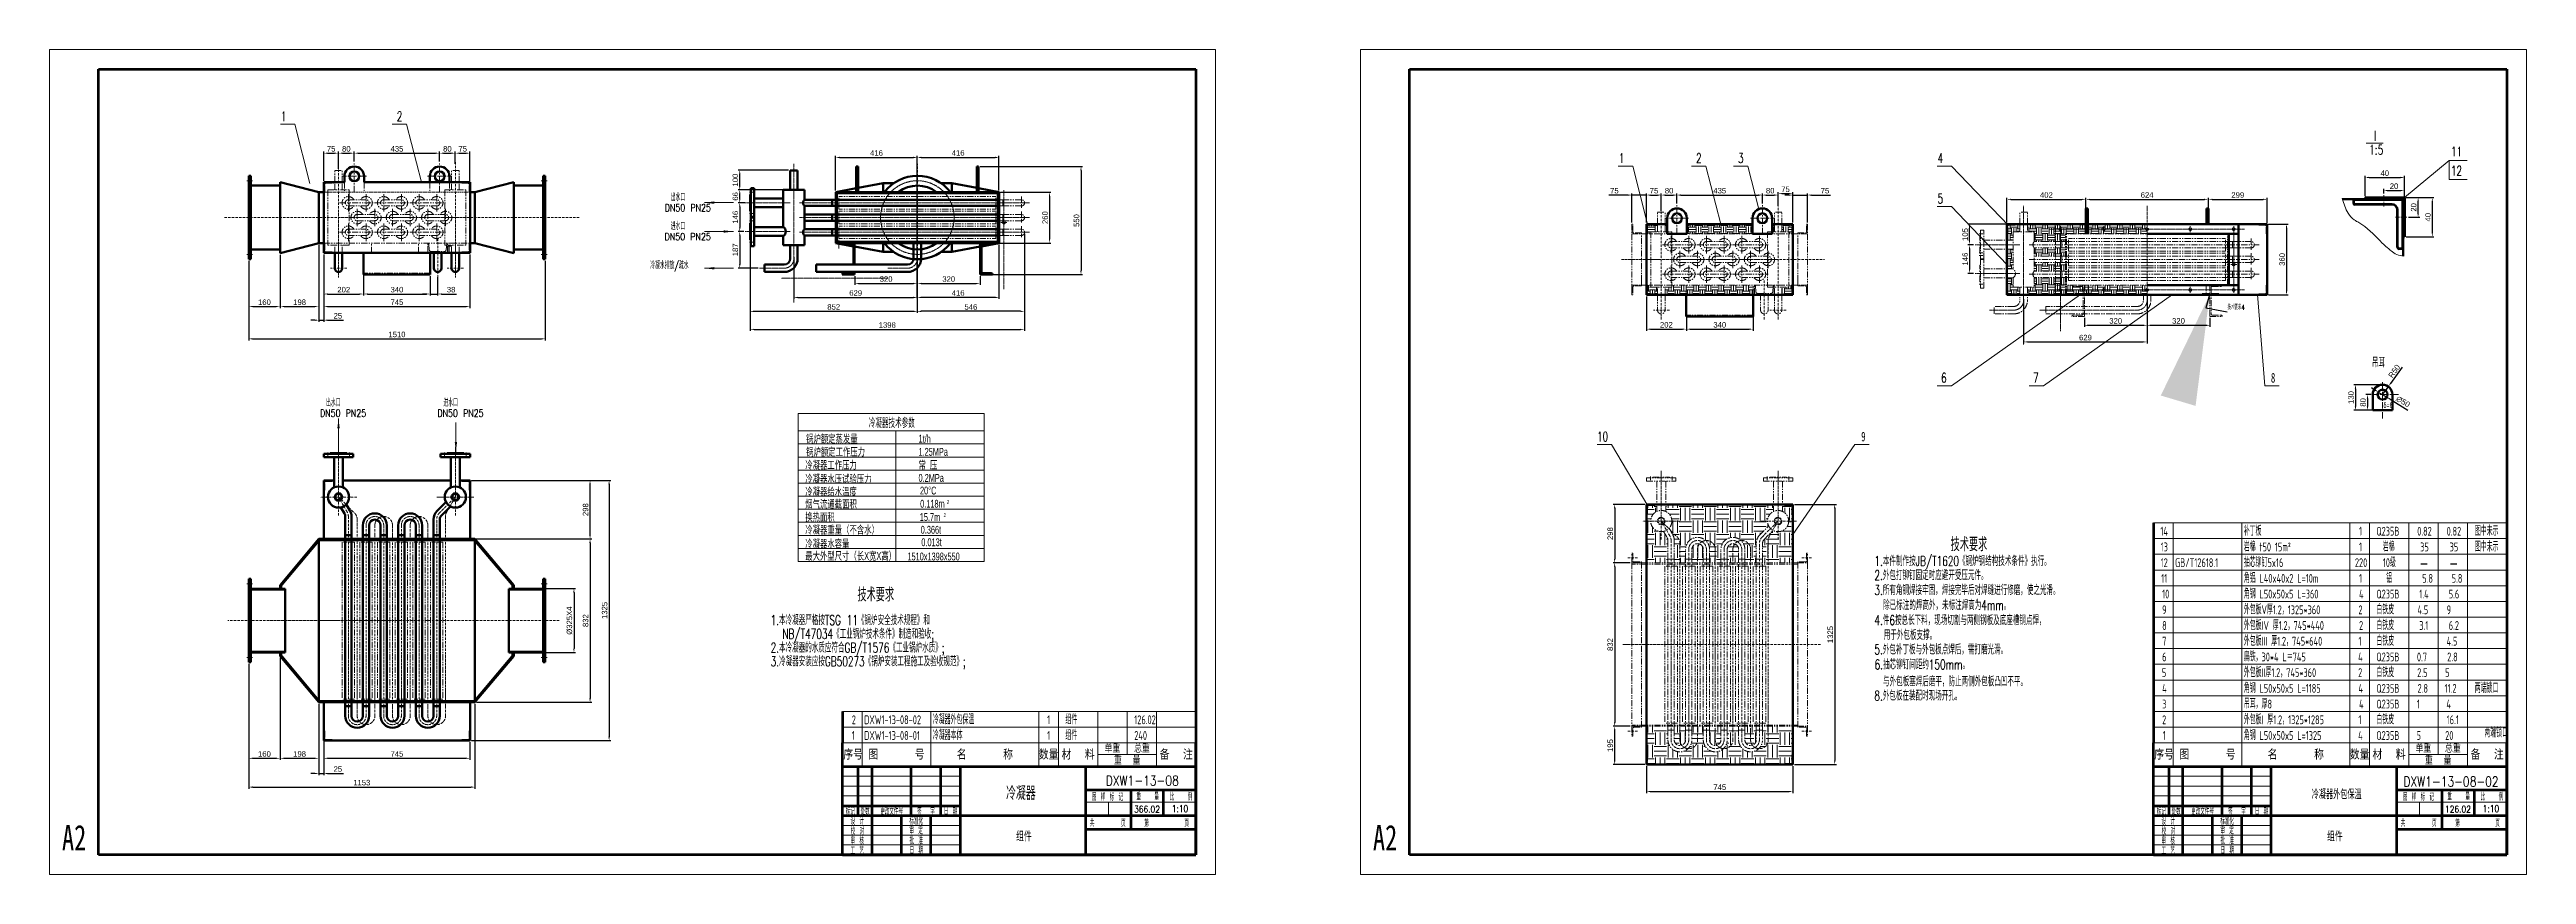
# Model space of a CAD drawing. Header units: millimetres. Extents: x 176693 to 196875, y 147562 to 159646.
# Drawn here: x 184256 to 196875, y 151219 to 155419 of the extents above; entities that cross this region are included whole.
import ezdxf
from ezdxf.enums import TextEntityAlignment as Align

# ---------------------------------------------------------------- set-up
doc = ezdxf.new("R2010")
doc.units = ezdxf.units.MM
for name, pattern in [('ACAD_ISO02W100', [11, 8, -3]), ('ACAD_ISO10W100', [18.7, 12, -3, 0.7, -3]), ('AD_LTYPE1 0.20 mm', [16, 13, -1, 1, -1]), ('CENTER', [50.8, 31.75, -6.35, 6.35, -6.35]), ('CENTER2', [28.574999, 19.049999, -3.175, 3.175, -3.175]), ('PHANTOM', [63.5, 31.75, -6.35, 6.35, -6.35, 6.35, -6.35])]:
    doc.linetypes.add(name, pattern=pattern)
doc.layers.get('Defpoints').update_dxf_attribs({"lineweight": 18})
for name, color, linetype, lineweight in [('1轮廓实线层', 7, 'Continuous', 70), ('2细线层', 4, 'Continuous', 18), ('3中心线层', 1, 'CENTER', 18), ('6文字层', 3, 'Continuous', 18), ('7标注层', 4, 'Continuous', 18), ('9双点划线层', 6, 'PHANTOM', 18), ('CAXA4', 7, 'Continuous', 50), ('CENTER1', 1, 'CENTER2', 18), ('CONTOUR', 7, 'Continuous', 50), ('draw', 7, 'Continuous', 18), ('中心线', 1, 'ACAD_ISO10W100', 18), ('图框层', 7, 'Continuous', 18), ('虚线', 6, 'ACAD_ISO02W100', 18)]:
    doc.layers.add(name, color=color, linetype=linetype, lineweight=lineweight)
doc.styles.add('HC_TEXTSTYLE', font='isocp.shx', dxfattribs={"width": 0.667, "bigfont": 'gbcbig.shx'})
doc.styles.add('HZTXT', font='simplex.shx', dxfattribs={"bigfont": 'gbcbig.shx'})
doc.styles.add('PC_TEXTSTYLE', font='txt.shx', dxfattribs={"width": 0.8, "bigfont": 'gbcbig.shx'})
doc.styles.get("Standard").update_dxf_attribs({"font": 'arial.ttf'})
doc.styles.add('TH_GBDIM', font='', dxfattribs={"width": 0.8})
doc.styles.add('UserTxtStyle1', font='', dxfattribs={"width": 0.7})
doc.styles.get('TH_GBDIM').set_extended_font_data('宋体')
doc.styles.get('UserTxtStyle1').set_extended_font_data('宋体')
doc.dimstyles.new('HGCAD$0', dxfattribs={"dimtxt": 3.5, "dimasz": 2.5, "dimexe": 1, "dimexo": 1, "dimgap": 1, "dimtad": 1, "dimdec": 0, "dimdsep": 46, "dimtxsty": 'Standard', "dimcen": 0, "dimdle": 5, "dimadec": 0, "dimazin": 0, "dimtfac": 1, "dimtdec": 0, "dimtmove": 0, "dimatfit": 1, "dimfxl": 1, "dimtolj": 1, "dimarcsym": 0})
doc.dimstyles.new('HGCAD$3', dxfattribs={"dimtxt": 3.5, "dimasz": 2.5, "dimexe": 1, "dimexo": 1, "dimgap": 1, "dimtad": 1, "dimdec": 0, "dimdsep": 46, "dimtxsty": 'Standard', "dimcen": 0, "dimdle": 5, "dimadec": 1, "dimazin": 0, "dimtfac": 1, "dimtdec": 0, "dimtmove": 0, "dimatfit": 1, "dimfxl": 1, "dimtolj": 1, "dimarcsym": 0})
doc.dimstyles.new('HGCAD$4', dxfattribs={"dimtxt": 3.5, "dimasz": 2.5, "dimexe": 1, "dimexo": 1, "dimgap": 1, "dimtad": 1, "dimdec": 0, "dimdsep": 46, "dimtxsty": 'Standard', "dimcen": 0, "dimdle": 5, "dimadec": 1, "dimazin": 0, "dimtfac": 1, "dimtdec": 0, "dimtofl": 0, "dimtmove": 0, "dimatfit": 1, "dimfxl": 1, "dimtolj": 1, "dimarcsym": 0})
doc.dimstyles.new('TH_GBDIM', dxfattribs={"dimscale": 225, "dimtxt": 3.5, "dimasz": 2.5, "dimexe": 2, "dimexo": 0, "dimgap": 1.5, "dimtad": 1, "dimdec": 1, "dimdsep": 46, "dimtxsty": 'Standard', "dimblk": '_CAXARROW', "dimcen": 2.5, "dimdle": 5, "dimclrd": 4, "dimclre": 4, "dimclrt": 3, "dimadec": 0, "dimazin": 2, "dimtfac": 0.714286, "dimtdec": 1, "dimtmove": 2, "dimatfit": 3, "dimfxl": 1, "dimtolj": 1, "dimarcsym": 0})
pattern_1 = [(0, (248699.26, 186866.804), (31.75, 31.75), [31.75, -31.75]), (0, (248699.26, 186878.71), (31.75, 31.75), [31.75, -31.75]), (0, (248699.26, 186890.617), (31.75, 31.75), [31.75, -31.75]), (90, (248703.228, 186894.585), (-31.75, 31.75), [31.75, -31.75]), (90, (248715.134, 186894.585), (-31.75, 31.75), [31.75, -31.75]), (90, (248727.04, 186894.585), (-31.75, 31.75), [31.75, -31.75])]
pattern_2 = [(270, (248699.26, 186866.804), (63.5, -63.5), [63.5, -63.5]), (270, (248723.07, 186866.804), (63.5, -63.5), [63.5, -63.5]), (270, (248746.884, 186866.804), (63.5, -63.5), [63.5, -63.5]), (0, (248754.82, 186858.867), (63.5, 63.5), [63.5, -63.5]), (0, (248754.82, 186835.054), (63.5, 63.5), [63.5, -63.5]), (0, (248754.82, 186811.24), (63.5, 63.5), [63.5, -63.5])]
pattern_3 = [(0, (249219.902, 186653.472), (31.75, 31.75), [31.75, -31.75]), (0, (249219.902, 186665.378), (31.75, 31.75), [31.75, -31.75]), (0, (249219.902, 186677.284), (31.75, 31.75), [31.75, -31.75]), (90, (249223.87, 186681.253), (-31.75, 31.75), [31.75, -31.75]), (90, (249235.777, 186681.253), (-31.75, 31.75), [31.75, -31.75]), (90, (249247.684, 186681.253), (-31.75, 31.75), [31.75, -31.75])]

msp = doc.modelspace()

# ---------------------------------------------------------------- texts
at = {"layer": '6文字层'}
for s, height, style, width, p in [('I', 50, 'PC_TEXTSTYLE', 0.667, (196098.386, 154954.164)), ('1:5', 50, 'PC_TEXTSTYLE', 0.667, (196073.512, 154883.965)), ('技术要求4', 25, 'PC_TEXTSTYLE', 0.7, (195351.778, 154094.04)), ('吊耳', 50, 'PC_TEXTSTYLE', 0.667, (196087.302, 153800.199)), ('δ=8', 30, 'HC_TEXTSTYLE', 0.667, (196145.992, 153593.457)), ('技术要求', 70, 'PC_TEXTSTYLE', 0.667, (193941.108, 152864.414)), ('1.本件制作按JB/T1620《锅炉钢结构技术条件》执行。', 50, 'PC_TEXTSTYLE', 0.667, (193552.875, 152789.52)), ('2.外包打铆钉固定时应避开受压元件。', 50, 'PC_TEXTSTYLE', 0.667, (193552.875, 152717.432)), ('3.所有角钢焊接牢固，焊接完毕后对焊缝进行修磨，使之光滑。', 50, 'PC_TEXTSTYLE', 0.667, (193552.875, 152641.504)), ('除已标注的焊高外，未标注焊高为4mm。', 50, 'PC_TEXTSTYLE', 0.667, (193597.282, 152564.932)), ('4.件6按总长下料，现场切割与两侧钢板及底座槽钢点焊，', 50, 'PC_TEXTSTYLE', 0.667, (193552.875, 152488.132)), ('用于外包板支撑。', 50, 'PC_TEXTSTYLE', 0.667, (193600.762, 152413.094)), ('5.外包补丁板与外包板点焊后，需打磨光滑。', 50, 'PC_TEXTSTYLE', 0.667, (193552.875, 152338.889)), ('6.抽芯铆钉间距约150mm。', 50, 'PC_TEXTSTYLE', 0.667, (193553.752, 152262.563)), ('与外包板塞焊后磨平，防止两侧外包板凸凹不平。', 50, 'PC_TEXTSTYLE', 0.667, (193596.707, 152176.223)), ('8.外包板在装配时现场开孔。', 50, 'PC_TEXTSTYLE', 0.667, (193552.875, 152104.187))]:
    msp.add_text(s, height=height, dxfattribs=dict(at, style=style, width=width)).set_placement(p)
at = {"layer": '6文字层', "width": 0.67}
for s, height, p in [('锅炉额定蒸发量', 40.0008, (188110.323, 153417.028)), ('1t/h', 40.0008, (188683.063, 153417.028)), ('冷凝器工作压力', 40.0008, (188106.128, 153283.692)), ('锅炉额定工作压力', 40.0008, (188110.323, 153350.36)), ('1.25MPa', 40.0008, (188683.063, 153350.36)), ('常  压', 40.0008, (188683.063, 153283.692)), ('冷凝器水压试验压力', 40.0008, (188106.128, 153213.016)), ('冷凝器给水温度', 40.0008, (188106.128, 153147.574)), ('0.2MPa', 40.0008, (188683.063, 153217.621)), ('20%%DC', 40.0008, (188690.767, 153153.269)), ('换热面积', 40.0008, (188106.128, 153018.141)), ('烟气流通截面积', 40.0008, (188106.128, 153084.809)), ('0.118m', 40.0008, (188691.454, 153086.069)), ('2', 20, (188827.184, 153104.735)), ('冷凝器重量（不含水）', 40.0008, (188106.128, 152953.619)), ('15.7m', 40.0008, (188689.473, 153018.141)), ('0.366t', 40.0008, (188694.356, 152953.619)), ('2', 20, (188810.58, 153038.067)), ('冷凝器水容量', 40.0008, (188106.128, 152882.555)), ('最大外型尺寸（长X宽X高）', 40.0008, (188106.128, 152820.295)), ('1510x1398x550', 40.0008, (188626.778, 152817.411)), ('0.013t', 40.0008, (188697.417, 152889.908))]:
    msp.add_text(s, height=height, dxfattribs=at).set_placement(p)
at = {"layer": '6文字层', "style": 'PC_TEXTSTYLE', "width": 0.67}
msp.add_text('冷凝器技术参数', height=50.001, dxfattribs=at).set_placement((188546.931, 153520.813), align=Align.MIDDLE)
at = {"layer": '6文字层', "style": 'PC_TEXTSTYLE', "width": 0.667}
msp.add_text('技术要求', height=70, dxfattribs=at).set_placement((188465.118, 152678.411), align=Align.TOP_CENTER)
for s, p in [('1.本冷凝器严格按TSG 11《锅炉安全技术规程》和', (187929.771, 152538.411)), ('  NB/T47034《工业锅炉技术条件》制造和验收;', (187929.771, 152468.411)), ('2.本冷凝器的水质应符合GB/T1576《工业锅炉水质》;', (187929.771, 152398.411)), ('3.冷凝器安装应按GB50273《锅炉安装工程施工及验收规范》;', (187929.771, 152328.411))]:
    msp.add_text(s, height=50, dxfattribs=at).set_placement(p, align=Align.TOP_LEFT)
at = {"layer": '6文字层', "color": 41, "style": 'PC_TEXTSTYLE', "width": 0.8}
for s, height, p in [('DXW1-13-08', 50, (189822.889, 151671.322)), ('DXW1-13-08-02', 50, (196490.148, 151666.505)), ('冷凝器', 70, (189204.595, 151597.455)), ('366.02', 35, (189847.237, 151533.404)), ('1:10', 35, (190015.194, 151535.482)), ('冷凝器外包保温', 45.5, (195907.903, 151602.276)), ('126.02', 35, (196525.777, 151533.404)), ('1:10', 35, (196693.734, 151535.482))]:
    msp.add_text(s, height=height, dxfattribs=at).set_placement(p, align=Align.CENTER)
at = {"layer": '6文字层', "color": 41, "style": 'PC_TEXTSTYLE', "width": 0.667}
for s, p in [('标记', (188336.132, 151543.636)), ('处数', (188411.132, 151543.636)), (' 更改文件号 ', (188546.132, 151543.636)), (' 签  字 ', (188721.039, 151542.353)), (' 日 期 ', (188846.132, 151543.636)), (' 图 样 标 记 ', (189646.132, 151616.252)), (' 重   量 ', (189850.298, 151618.723)), (' 比   例 ', (190020.211, 151617.19)), ('标记', (195014.672, 151543.636)), ('处数', (195089.672, 151543.636)), (' 更改文件号 ', (195224.672, 151543.636)), (' 签  字 ', (195399.579, 151542.353)), (' 日 期 ', (195524.672, 151543.636)), (' 图 样 标 记 ', (196324.672, 151616.252)), (' 重   量 ', (196528.838, 151618.723)), (' 比   例 ', (196698.751, 151617.19)), (' 设 计 ', (188371.132, 151493.636)), (' 校 对 ', (188372.148, 151442.363)), (' 审 定 ', (188670.8, 151445.409)), ('标准化', (188671.132, 151493.636)), ('共      页', (189646.868, 151483.195)), ('第        页', (189946.868, 151483.195)), (' 设 计 ', (195049.672, 151493.636)), (' 校 对 ', (195050.688, 151442.363)), (' 审 定 ', (195349.34, 151445.409)), ('标准化', (195349.672, 151493.636)), ('共      页', (196325.408, 151483.195)), ('第        页', (196625.408, 151483.195)), ('工 艺', (188371.132, 151343.636)), (' 审 核 ', (188371.132, 151393.636)), ('批 准', (188671.816, 151394.651)), (' 日 期 ', (188671.132, 151343.636)), ('工 艺', (195049.672, 151343.636)), (' 审 核 ', (195049.672, 151393.636)), ('批 准', (195350.356, 151394.651)), (' 日 期 ', (195349.672, 151343.636))]:
    msp.add_text(s, height=35, dxfattribs=at).set_placement(p, align=Align.MIDDLE)
at = {"layer": '6文字层', "color": 41, "style": 'PC_TEXTSTYLE', "width": 0.8}
for p in [(189220.271, 151387.213), (195898.811, 151387.213)]:
    msp.add_text('组件', height=50, rotation=0.4654989, dxfattribs=at).set_placement(p, align=Align.CENTER)
at = {"layer": '6文字层', "char_height": 36.75, "style": 'PC_TEXTSTYLE'}
for s, insert, width, attachment_point in [('DN50 PN25', (187390.186, 154631.539), 248.07095, 1), ('\\W0.67;出水口', (187420.724, 154646.59), 216.94415, 7), ('DN50 PN25', (187389.878, 154484.419), 248.07095, 1), ('\\W0.67;进水口', (187420.416, 154499.47), 216.94415, 7), ('{\\W0.67;冷凝水排放/疏水}', (187316.328, 154288.955), 307.55047, 7), ('DN50 PN25', (185634.054, 153585.703), 248.07095, 1), ('\\W0.67;出水口', (185664.592, 153600.754), 216.94415, 7), ('DN50 PN25', (186232.054, 153585.599), 248.07095, 1), ('\\W0.67;进水口', (186262.592, 153600.651), 216.94415, 7)]:
    msp.add_mtext(s, dxfattribs=dict(at, insert=insert, width=width, attachment_point=attachment_point))
at = {"layer": '7标注层', "color": 11, "char_height": 49, "width": 65.66, "attachment_point": 3, "style": 'TH_GBDIM'}
for s, insert in [('\\W0.67;{\\Fromans.shx,gbcbig.shx|c134;1}', (185462.755, 155103.651)), ('\\W0.67;{\\Fromans.shx,gbcbig.shx|c134;2}', (186053.385, 155103.651)), ('\\W0.67;{\\Fromans.shx,gbcbig.shx|c134;1}', (192278.959, 154890.319)), ('\\W0.67;{\\Fromans.shx,gbcbig.shx|c134;2}', (192672.329, 154890.319)), ('\\W0.67;{\\Fromans.shx,gbcbig.shx|c134;3}', (192886.41, 154890.319)), ('\\W0.67;{\\Fromans.shx,gbcbig.shx|c134;4}', (193902.844, 154890.319)), ('\\W0.67;{\\Fromans.shx,gbcbig.shx|c134;11}', (196546.408, 154924.201)), ('\\W0.67;{\\Fromans.shx,gbcbig.shx|c134;12}', (196546.408, 154826.416)), ('\\W0.67;{\\Fromans.shx,gbcbig.shx|c134;5}', (193902.844, 154684.357)), ('\\W0.67;{\\Fromans.shx,gbcbig.shx|c134;6}', (193920.743, 153772.121)), ('\\W0.67;{\\Fromans.shx,gbcbig.shx|c134;7}', (194389.661, 153772.121)), ('\\W0.67;8', (195595.138, 153772.121)), ('\\W0.67;{\\Fromans.shx,gbcbig.shx|c134;10}', (192196.099, 153472.587)), ('\\W0.67;9', (193507.819, 153472.587))]:
    msp.add_mtext(s, dxfattribs=dict(at, insert=insert))
at = {"layer": 'CAXA4', "color": 7, "linetype": 'Continuous', "lineweight": 25, "char_height": 129.9241, "width": 5333.32326, "attachment_point": 1, "style": 'UserTxtStyle1'}
for insert in [(184319.541, 151470.747), (190998.081, 151470.747)]:
    msp.add_mtext('A2', dxfattribs=dict(at, insert=insert))

# ---------------------------------------------------------------- blocks, each defined once
blk = doc.blocks.new('*D520')
at = {"color": 0, "lineweight": -2, "transparency": 16777216}
for p, q in [((196141, 153662), (196171, 153702)), ((196183, 153719), (196243, 153802))]:
    blk.add_line(p, q, dxfattribs=at)
at = {"color": 0, "transparency": 16777216}
blk.add_solid([(196180, 153721), (196185, 153717), (196171, 153702)], dxfattribs=at)
at = {"layer": 'Defpoints', "color": 0, "transparency": 16777216}
for p in [(196171, 153702), (196141, 153662)]:
    blk.add_point(p, dxfattribs=at)
at = {"color": 0, "lineweight": 18, "transparency": 16777216, "insert": (196201, 153781), "char_height": 28, "attachment_point": 5, "rotation": 54.0035}
blk.add_mtext('\\A1;R50', dxfattribs=at)
blk = doc.blocks.new('*D521')
at = {"color": 0, "lineweight": -2, "transparency": 16777216}
for p, q in [((196083, 153662), (196057, 153662)), ((196083, 153582), (196057, 153582)), ((196065, 153642), (196065, 153602))]:
    blk.add_line(p, q, dxfattribs=at)
at = {"color": 0, "transparency": 16777216}
for points in [[(196061, 153642), (196068, 153642), (196065, 153662)], [(196061, 153602), (196068, 153602), (196065, 153582)]]:
    blk.add_solid(points, dxfattribs=at)
at = {"layer": 'Defpoints', "color": 0, "transparency": 16777216}
for p in [(196065, 153582), (196091, 153662), (196091, 153582)]:
    blk.add_point(p, dxfattribs=at)
at = {"color": 0, "lineweight": 18, "transparency": 16777216, "insert": (196042, 153622), "char_height": 28, "attachment_point": 5, "rotation": 90}
blk.add_mtext('\\A1;80', dxfattribs=at)
blk = doc.blocks.new('*D522')
at = {"color": 0, "lineweight": -2, "transparency": 16777216}
for p, q in [((196133, 153712), (195995, 153712)), ((196133, 153582), (195995, 153582)), ((196003, 153692), (196003, 153602))]:
    blk.add_line(p, q, dxfattribs=at)
at = {"color": 0, "transparency": 16777216}
for points in [[(196000, 153692), (196007, 153692), (196003, 153712)], [(196000, 153602), (196007, 153602), (196003, 153582)]]:
    blk.add_solid(points, dxfattribs=at)
at = {"layer": 'Defpoints', "color": 0, "transparency": 16777216}
for p in [(196141, 153712), (196003, 153582), (196141, 153582)]:
    blk.add_point(p, dxfattribs=at)
at = {"color": 0, "lineweight": 18, "transparency": 16777216, "insert": (195981, 153647), "char_height": 28, "attachment_point": 5, "rotation": 90}
blk.add_mtext('\\A1;130', dxfattribs=at)
blk = doc.blocks.new('*D444')
at = {"color": 0, "lineweight": -2, "transparency": 16777216}
for p, q in [((196103, 153685), (196086, 153696)), ((196120, 153675), (196163, 153649)), ((196180, 153639), (196271, 153583))]:
    blk.add_line(p, q, dxfattribs=at)
at = {"color": 0, "transparency": 16777216}
for points in [[(196105, 153688), (196101, 153682), (196120, 153675)], [(196182, 153642), (196178, 153636), (196163, 153649)]]:
    blk.add_solid(points, dxfattribs=at)
at = {"layer": 'Defpoints', "color": 0, "transparency": 16777216}
for p in [(196120, 153675), (196163, 153649)]:
    blk.add_point(p, dxfattribs=at)
at = {"color": 0, "lineweight": 18, "transparency": 16777216, "insert": (196246, 153626), "char_height": 28, "attachment_point": 5, "rotation": 328.7614}
blk.add_mtext('\\A1;∅50', dxfattribs=at)
blk = doc.blocks.new('双良明细表')
at = {"layer": '1轮廓实线层'}
for p, q in [((-180, 8), (-180, 0)), ((0, 8), (0, 0))]:
    blk.add_line(p, q, dxfattribs=at)
at = {"layer": '2细线层'}
for p, q in [((-180, 8), (0, 8)), ((-180, 0), (0, 0)), ((-170, 8), (-170, 0)), ((-135, 8), (-135, 0)), ((-80, 8), (-80, 0)), ((-70, 8), (-70, 0)), ((-50, 8), (-50, 0)), ((-35, 8), (-35, 0)), ((-20, 8), (-20, 0))]:
    blk.add_line(p, q, dxfattribs=at)
at = {"layer": '6文字层', "style": 'HC_TEXTSTYLE'}
for tag, p, p2 in [('序号', (-179, 1.5), (-171, 1.5)), ('代号', (-169, 1.5), (-136, 1.5)), ('名称', (-134, 1.5), (-81, 1.5)), ('数量', (-79, 1.5), (-71, 1.5)), ('材料', (-69, 1.5), (-51, 1.5)), ('单重', (-49, 1.5), (-36, 1.5)), ('总重', (-34, 1.5), (-21, 1.5)), ('备注', (-19, 1.5), (-1, 1.5))]:
    blk.add_attdef(tag, text='', height=4.5, dxfattribs=at).set_placement(p, p2, align=Align.FIT)
blk = doc.blocks.new('*X226')
at = {"layer": '2细线层', "linetype": 'Continuous'}
blk.add_hatch(color=4, dxfattribs=at).paths.add_polyline_path([(27690, 24067), (27740, 24073), (27740, 24061)], flags=0)
at = {"layer": '2细线层', "color": 4, "linetype": 'Continuous'}
blk.add_line((27690, 24067), (27838, 24067), dxfattribs=at)
at = {"layer": '2细线层', "color": 3}
blk.add_line((27838, 24067), (27838, 24067), dxfattribs=at)
blk = doc.blocks.new('*D604')
at = {"color": 0, "lineweight": -2, "transparency": 16777216}
for p, q in [((188997, 154823), (189519, 154823)), ((189511, 154803), (189511, 154293)), ((189061, 154273), (189519, 154273))]:
    blk.add_line(p, q, dxfattribs=at)
at = {"color": 0, "transparency": 16777216}
for points in [[(189507, 154803), (189514, 154803), (189511, 154823)], [(189507, 154293), (189514, 154293), (189511, 154273)]]:
    blk.add_solid(points, dxfattribs=at)
at = {"layer": 'Defpoints', "color": 0, "transparency": 16777216}
for p in [(188989, 154823), (189053, 154273), (189511, 154273)]:
    blk.add_point(p, dxfattribs=at)
at = {"color": 0, "lineweight": 18, "transparency": 16777216, "insert": (189488, 154548), "char_height": 28, "attachment_point": 5, "rotation": 90}
blk.add_mtext('\\A1;550', dxfattribs=at)
blk = doc.blocks.new('*D502')
at = {"color": 0, "lineweight": -2, "transparency": 16777216}
for p, q in [((185271, 152291), (185271, 151655)), ((186423, 152087), (186423, 151655)), ((185291, 151663), (186403, 151663))]:
    blk.add_line(p, q, dxfattribs=at)
at = {"color": 0, "transparency": 16777216}
for points in [[(185291, 151667), (185291, 151660), (185271, 151663)], [(186403, 151667), (186403, 151660), (186423, 151663)]]:
    blk.add_solid(points, dxfattribs=at)
at = {"layer": 'Defpoints', "color": 0, "transparency": 16777216}
for p in [(185271, 152299), (186423, 152095), (186423, 151663)]:
    blk.add_point(p, dxfattribs=at)
at = {"color": 0, "lineweight": 18, "transparency": 16777216, "insert": (185847, 151686), "char_height": 28, "attachment_point": 5}
blk.add_mtext('\\A1;1153', dxfattribs=at)
blk = doc.blocks.new('*D605')
at = {"color": 0, "lineweight": -2, "transparency": 16777216}
for p, q in [((185628, 152087), (185628, 151724)), ((185653, 151917), (185653, 151724)), ((185608, 151732), (185588, 151732)), ((185628, 151732), (185653, 151732)), ((185673, 151732), (185753, 151732))]:
    blk.add_line(p, q, dxfattribs=at)
at = {"color": 0, "transparency": 16777216}
for points in [[(185608, 151736), (185608, 151729), (185628, 151732)], [(185673, 151736), (185673, 151729), (185653, 151732)]]:
    blk.add_solid(points, dxfattribs=at)
at = {"layer": 'Defpoints', "color": 0, "transparency": 16777216}
for p in [(185628, 152095), (185653, 151925), (185653, 151732)]:
    blk.add_point(p, dxfattribs=at)
at = {"color": 0, "lineweight": 18, "transparency": 16777216, "insert": (185725, 151755), "char_height": 28, "attachment_point": 5}
blk.add_mtext('\\A1;25', dxfattribs=at)
blk = doc.blocks.new('*D606')
at = {"color": 0, "lineweight": -2, "transparency": 16777216}
for p, q in [((186406, 152927), (187018, 152927)), ((187010, 152907), (187010, 152115)), ((186431, 152095), (187018, 152095))]:
    blk.add_line(p, q, dxfattribs=at)
at = {"color": 0, "transparency": 16777216}
for points in [[(187006, 152907), (187013, 152907), (187010, 152927)], [(187006, 152115), (187013, 152115), (187010, 152095)]]:
    blk.add_solid(points, dxfattribs=at)
at = {"layer": 'Defpoints', "color": 0, "transparency": 16777216}
for p in [(186398, 152927), (186423, 152095), (187010, 152095)]:
    blk.add_point(p, dxfattribs=at)
at = {"color": 0, "lineweight": 18, "transparency": 16777216, "insert": (186987, 152511), "char_height": 28, "attachment_point": 5, "rotation": 90}
blk.add_mtext('\\A1;832', dxfattribs=at)
blk = doc.blocks.new('*D503')
at = {"color": 0, "lineweight": -2, "transparency": 16777216}
for p, q in [((189223, 154480), (189223, 154078)), ((188677, 154361), (188677, 154078)), ((189203, 154086), (188697, 154086))]:
    blk.add_line(p, q, dxfattribs=at)
at = {"color": 0, "transparency": 16777216}
for points in [[(188697, 154089), (188697, 154082), (188677, 154086)], [(189203, 154089), (189203, 154082), (189223, 154086)]]:
    blk.add_solid(points, dxfattribs=at)
at = {"layer": 'Defpoints', "color": 0, "transparency": 16777216}
for p in [(189223, 154488), (188677, 154369), (188677, 154086)]:
    blk.add_point(p, dxfattribs=at)
at = {"color": 0, "lineweight": 18, "transparency": 16777216, "insert": (188950, 154108), "char_height": 28, "attachment_point": 5}
blk.add_mtext('\\A1;546', dxfattribs=at)
blk = doc.blocks.new('*D504')
at = {"color": 0, "lineweight": -2, "transparency": 16777216}
for p, q in [((187825, 154492), (187825, 154078)), ((188677, 154268), (188677, 154078)), ((187845, 154086), (188657, 154086))]:
    blk.add_line(p, q, dxfattribs=at)
at = {"color": 0, "transparency": 16777216}
for points in [[(187845, 154089), (187845, 154082), (187825, 154086)], [(188657, 154089), (188657, 154082), (188677, 154086)]]:
    blk.add_solid(points, dxfattribs=at)
at = {"layer": 'Defpoints', "color": 0, "transparency": 16777216}
for p in [(187825, 154500), (188677, 154276), (188677, 154086)]:
    blk.add_point(p, dxfattribs=at)
at = {"color": 0, "lineweight": 18, "transparency": 16777216, "insert": (188251, 154108), "char_height": 28, "attachment_point": 5}
blk.add_mtext('\\A1;852', dxfattribs=at)
blk = doc.blocks.new('*D505')
at = {"color": 0, "lineweight": -2, "transparency": 16777216}
for p, q in [((189093, 154425), (189093, 154149)), ((188677, 154276), (188677, 154149)), ((189073, 154157), (188697, 154157))]:
    blk.add_line(p, q, dxfattribs=at)
at = {"color": 0, "transparency": 16777216}
for points in [[(188697, 154160), (188697, 154153), (188677, 154157)], [(189073, 154160), (189073, 154153), (189093, 154157)]]:
    blk.add_solid(points, dxfattribs=at)
at = {"layer": 'Defpoints', "color": 0, "transparency": 16777216}
for p in [(189093, 154433), (188677, 154284), (188677, 154157)]:
    blk.add_point(p, dxfattribs=at)
at = {"color": 0, "lineweight": 18, "transparency": 16777216, "insert": (188885, 154179), "char_height": 28, "attachment_point": 5}
blk.add_mtext('\\A1;416', dxfattribs=at)
blk = doc.blocks.new('*D506')
at = {"color": 0, "lineweight": -2, "transparency": 16777216}
for p, q in [((189101, 154693), (189358, 154693)), ((189350, 154673), (189350, 154453)), ((189095, 154433), (189358, 154433))]:
    blk.add_line(p, q, dxfattribs=at)
at = {"color": 0, "transparency": 16777216}
for points in [[(189347, 154673), (189353, 154673), (189350, 154693)], [(189347, 154453), (189353, 154453), (189350, 154433)]]:
    blk.add_solid(points, dxfattribs=at)
at = {"layer": 'Defpoints', "color": 0, "transparency": 16777216}
for p in [(189093, 154693), (189087, 154433), (189350, 154433)]:
    blk.add_point(p, dxfattribs=at)
at = {"color": 0, "lineweight": 18, "transparency": 16777216, "insert": (189328, 154563), "char_height": 28, "attachment_point": 5, "rotation": 90}
blk.add_mtext('\\A1;260', dxfattribs=at)
blk = doc.blocks.new('*D607')
at = {"color": 0, "lineweight": -2, "transparency": 16777216}
for p, q in [((188261, 154701), (188261, 154877)), ((188281, 154869), (188657, 154869)), ((188677, 154832), (188677, 154877))]:
    blk.add_line(p, q, dxfattribs=at)
at = {"color": 0, "transparency": 16777216}
for points in [[(188281, 154873), (188281, 154866), (188261, 154869)], [(188657, 154873), (188657, 154866), (188677, 154869)]]:
    blk.add_solid(points, dxfattribs=at)
at = {"layer": 'Defpoints', "color": 0, "transparency": 16777216}
for p in [(188677, 154869), (188677, 154824), (188261, 154693)]:
    blk.add_point(p, dxfattribs=at)
at = {"color": 0, "lineweight": 18, "transparency": 16777216, "insert": (188469, 154892), "char_height": 28, "attachment_point": 5}
blk.add_mtext('\\A1;416', dxfattribs=at)
blk = doc.blocks.new('*D608')
at = {"color": 0, "lineweight": -2, "transparency": 16777216}
for p, q in [((188677, 154152), (188677, 154877)), ((188697, 154869), (189073, 154869)), ((189093, 154701), (189093, 154877))]:
    blk.add_line(p, q, dxfattribs=at)
at = {"color": 0, "transparency": 16777216}
for points in [[(188697, 154873), (188697, 154866), (188677, 154869)], [(189073, 154873), (189073, 154866), (189093, 154869)]]:
    blk.add_solid(points, dxfattribs=at)
at = {"layer": 'Defpoints', "color": 0, "transparency": 16777216}
for p in [(189093, 154869), (189093, 154693), (188677, 154144)]:
    blk.add_point(p, dxfattribs=at)
at = {"color": 0, "lineweight": 18, "transparency": 16777216, "insert": (188885, 154892), "char_height": 28, "attachment_point": 5}
blk.add_mtext('\\A1;416', dxfattribs=at)
blk = doc.blocks.new('*D609')
at = {"color": 0, "lineweight": -2, "transparency": 16777216}
for p, q in [((187793, 154492), (187764, 154492)), ((187772, 154472), (187772, 154325)), ((187866, 154305), (187764, 154305))]:
    blk.add_line(p, q, dxfattribs=at)
at = {"color": 0, "transparency": 16777216}
for points in [[(187769, 154472), (187776, 154472), (187772, 154492)], [(187769, 154325), (187776, 154325), (187772, 154305)]]:
    blk.add_solid(points, dxfattribs=at)
at = {"layer": 'Defpoints', "color": 0, "transparency": 16777216}
for p in [(187801, 154492), (187772, 154305), (187874, 154305)]:
    blk.add_point(p, dxfattribs=at)
at = {"color": 0, "lineweight": 18, "transparency": 16777216, "insert": (187750, 154399), "char_height": 28, "attachment_point": 5, "rotation": 90}
blk.add_mtext('\\A1;187', dxfattribs=at)
blk = doc.blocks.new('*D610')
at = {"color": 0, "lineweight": -2, "transparency": 16777216}
for p, q in [((187799, 154704), (187764, 154704)), ((187799, 154638), (187764, 154638)), ((187772, 154658), (187772, 154684))]:
    blk.add_line(p, q, dxfattribs=at)
at = {"color": 0, "transparency": 16777216}
for points in [[(187769, 154684), (187776, 154684), (187772, 154704)], [(187769, 154658), (187776, 154658), (187772, 154638)]]:
    blk.add_solid(points, dxfattribs=at)
at = {"layer": 'Defpoints', "color": 0, "transparency": 16777216}
for p in [(187772, 154704), (187807, 154704), (187807, 154638)]:
    blk.add_point(p, dxfattribs=at)
at = {"color": 0, "lineweight": 18, "transparency": 16777216, "insert": (187750, 154671), "char_height": 28, "attachment_point": 5, "rotation": 90}
blk.add_mtext('\\A1;66', dxfattribs=at)
blk = doc.blocks.new('*D611')
at = {"color": 0, "lineweight": -2, "transparency": 16777216}
for p, q in [((188021, 154804), (187764, 154804)), ((187998, 154704), (187764, 154704)), ((187772, 154724), (187772, 154784))]:
    blk.add_line(p, q, dxfattribs=at)
at = {"color": 0, "transparency": 16777216}
for points in [[(187769, 154784), (187776, 154784), (187772, 154804)], [(187769, 154724), (187776, 154724), (187772, 154704)]]:
    blk.add_solid(points, dxfattribs=at)
at = {"layer": 'Defpoints', "color": 0, "transparency": 16777216}
for p in [(187772, 154804), (188006, 154704), (188029, 154804)]:
    blk.add_point(p, dxfattribs=at)
at = {"color": 0, "lineweight": 18, "transparency": 16777216, "insert": (187750, 154754), "char_height": 28, "attachment_point": 5, "rotation": 90}
blk.add_mtext('\\A1;100', dxfattribs=at)
blk = doc.blocks.new('*D507')
at = {"color": 0, "lineweight": -2, "transparency": 16777216}
for p, q in [((186196, 154265), (186196, 154166)), ((186233, 154259), (186233, 154166)), ((186176, 154174), (186156, 154174)), ((186196, 154174), (186233, 154174)), ((186253, 154174), (186330, 154174))]:
    blk.add_line(p, q, dxfattribs=at)
at = {"color": 0, "transparency": 16777216}
for points in [[(186176, 154177), (186176, 154171), (186196, 154174)], [(186253, 154177), (186253, 154171), (186233, 154174)]]:
    blk.add_solid(points, dxfattribs=at)
at = {"layer": 'Defpoints', "color": 0, "transparency": 16777216}
for p in [(186196, 154273), (186233, 154267), (186233, 154174)]:
    blk.add_point(p, dxfattribs=at)
at = {"color": 0, "lineweight": 18, "transparency": 16777216, "insert": (186302, 154196), "char_height": 28, "attachment_point": 5}
blk.add_mtext('\\A1;38', dxfattribs=at)
blk = doc.blocks.new('*D612')
at = {"color": 0, "lineweight": -2, "transparency": 16777216}
for p, q in [((185856, 154265), (185856, 154166)), ((186196, 154265), (186196, 154166)), ((185876, 154174), (186176, 154174))]:
    blk.add_line(p, q, dxfattribs=at)
at = {"color": 0, "transparency": 16777216}
for points in [[(185876, 154177), (185876, 154171), (185856, 154174)], [(186176, 154177), (186176, 154171), (186196, 154174)]]:
    blk.add_solid(points, dxfattribs=at)
at = {"layer": 'Defpoints', "color": 0, "transparency": 16777216}
for p in [(185856, 154273), (186196, 154273), (186196, 154174)]:
    blk.add_point(p, dxfattribs=at)
at = {"color": 0, "lineweight": 18, "transparency": 16777216, "insert": (186026, 154196), "char_height": 28, "attachment_point": 5}
blk.add_mtext('\\A1;340', dxfattribs=at)
blk = doc.blocks.new('*D613')
at = {"color": 0, "lineweight": -2, "transparency": 16777216}
for p, q in [((185653, 154262), (185653, 154166)), ((185856, 154320), (185856, 154166)), ((185673, 154174), (185836, 154174))]:
    blk.add_line(p, q, dxfattribs=at)
at = {"color": 0, "transparency": 16777216}
for points in [[(185673, 154177), (185673, 154171), (185653, 154174)], [(185836, 154177), (185836, 154171), (185856, 154174)]]:
    blk.add_solid(points, dxfattribs=at)
at = {"layer": 'Defpoints', "color": 0, "transparency": 16777216}
for p in [(185856, 154328), (185653, 154270), (185856, 154174)]:
    blk.add_point(p, dxfattribs=at)
at = {"color": 0, "lineweight": 18, "transparency": 16777216, "insert": (185755, 154196), "char_height": 28, "attachment_point": 5}
blk.add_mtext('\\A1;202', dxfattribs=at)
blk = doc.blocks.new('*D614')
at = {"color": 0, "lineweight": -2, "transparency": 16777216}
for p, q in [((185653, 154375), (185653, 154102)), ((186398, 154375), (186398, 154102)), ((185673, 154110), (186378, 154110))]:
    blk.add_line(p, q, dxfattribs=at)
at = {"color": 0, "transparency": 16777216}
for points in [[(185673, 154113), (185673, 154107), (185653, 154110)], [(186378, 154113), (186378, 154107), (186398, 154110)]]:
    blk.add_solid(points, dxfattribs=at)
at = {"layer": 'Defpoints', "color": 0, "transparency": 16777216}
for p in [(185653, 154383), (186398, 154383), (186398, 154110)]:
    blk.add_point(p, dxfattribs=at)
at = {"color": 0, "lineweight": 18, "transparency": 16777216, "insert": (186026, 154132), "char_height": 28, "attachment_point": 5}
blk.add_mtext('\\A1;745', dxfattribs=at)
blk = doc.blocks.new('*D508')
at = {"color": 0, "lineweight": -2, "transparency": 16777216}
for p, q in [((185271, 154343), (185271, 153938)), ((186781, 154343), (186781, 153938)), ((185291, 153946), (186761, 153946))]:
    blk.add_line(p, q, dxfattribs=at)
at = {"color": 0, "transparency": 16777216}
for points in [[(185291, 153949), (185291, 153942), (185271, 153946)], [(186761, 153949), (186761, 153942), (186781, 153946)]]:
    blk.add_solid(points, dxfattribs=at)
at = {"layer": 'Defpoints', "color": 0, "transparency": 16777216}
for p in [(185271, 154351), (186781, 154351), (186781, 153946)]:
    blk.add_point(p, dxfattribs=at)
at = {"color": 0, "lineweight": 18, "transparency": 16777216, "insert": (186026, 153968), "char_height": 28, "attachment_point": 5}
blk.add_mtext('\\A1;1510', dxfattribs=at)
blk = doc.blocks.new('A$C374F7378')
at = {"layer": '9双点划线层'}
for p, q in [((0, 3), (0, 0)), ((0, 0), (50, 0)), ((0, 0), (50, 0)), ((40, 5), (2, 5)), ((45, 48), (45, 11)), ((50, 50), (47, 50)), ((50, 0), (50, 50))]:
    blk.add_line(p, q, dxfattribs=at)
for centre, radius, start, end in [((2, 3), 1.67, 90, 180), ((40, 11), 5.5, 270, 0), ((47, 48), 1.67, 90, 180)]:
    blk.add_arc(centre, radius, start, end, dxfattribs=at)
blk = doc.blocks.new('*D615')
at = {"color": 0, "lineweight": -2, "transparency": 16777216}
for p, q in [((185653, 154751), (185653, 154899)), ((185673, 154891), (185708, 154891)), ((185728, 154812), (185728, 154899))]:
    blk.add_line(p, q, dxfattribs=at)
at = {"color": 0, "transparency": 16777216}
for points in [[(185673, 154894), (185673, 154888), (185653, 154891)], [(185708, 154894), (185708, 154888), (185728, 154891)]]:
    blk.add_solid(points, dxfattribs=at)
at = {"layer": 'Defpoints', "color": 0, "transparency": 16777216}
for p in [(185728, 154891), (185653, 154743), (185728, 154804)]:
    blk.add_point(p, dxfattribs=at)
at = {"color": 0, "lineweight": 18, "transparency": 16777216, "insert": (185691, 154913), "char_height": 28, "attachment_point": 5}
blk.add_mtext('\\A1;75', dxfattribs=at)
blk = doc.blocks.new('*D616')
at = {"color": 0, "lineweight": -2, "transparency": 16777216}
for p, q in [((185728, 154831), (185728, 154899)), ((185748, 154891), (185788, 154891)), ((185808, 154848), (185808, 154899))]:
    blk.add_line(p, q, dxfattribs=at)
at = {"color": 0, "transparency": 16777216}
for points in [[(185748, 154894), (185748, 154888), (185728, 154891)], [(185788, 154894), (185788, 154888), (185808, 154891)]]:
    blk.add_solid(points, dxfattribs=at)
at = {"layer": 'Defpoints', "color": 0, "transparency": 16777216}
for p in [(185808, 154891), (185808, 154840), (185728, 154823)]:
    blk.add_point(p, dxfattribs=at)
at = {"color": 0, "lineweight": 18, "transparency": 16777216, "insert": (185768, 154913), "char_height": 28, "attachment_point": 5}
blk.add_mtext('\\A1;80', dxfattribs=at)
blk = doc.blocks.new('*D617')
at = {"color": 0, "lineweight": -2, "transparency": 16777216}
for p, q in [((185808, 154856), (185808, 154899)), ((185828, 154891), (186223, 154891)), ((186243, 154848), (186243, 154899))]:
    blk.add_line(p, q, dxfattribs=at)
at = {"color": 0, "transparency": 16777216}
for points in [[(185828, 154894), (185828, 154888), (185808, 154891)], [(186223, 154894), (186223, 154888), (186243, 154891)]]:
    blk.add_solid(points, dxfattribs=at)
at = {"layer": 'Defpoints', "color": 0, "transparency": 16777216}
for p in [(185808, 154848), (186243, 154891), (186243, 154840)]:
    blk.add_point(p, dxfattribs=at)
at = {"color": 0, "lineweight": 18, "transparency": 16777216, "insert": (186026, 154913), "char_height": 28, "attachment_point": 5}
blk.add_mtext('\\A1;435', dxfattribs=at)
blk = doc.blocks.new('*D618')
at = {"color": 0, "lineweight": -2, "transparency": 16777216}
for p, q in [((186243, 154848), (186243, 154899)), ((186263, 154891), (186303, 154891)), ((186323, 154853), (186323, 154899))]:
    blk.add_line(p, q, dxfattribs=at)
at = {"color": 0, "transparency": 16777216}
for points in [[(186263, 154894), (186263, 154888), (186243, 154891)], [(186303, 154894), (186303, 154888), (186323, 154891)]]:
    blk.add_solid(points, dxfattribs=at)
at = {"layer": 'Defpoints', "color": 0, "transparency": 16777216}
for p in [(186243, 154840), (186323, 154891), (186323, 154845)]:
    blk.add_point(p, dxfattribs=at)
at = {"color": 0, "lineweight": 18, "transparency": 16777216, "insert": (186283, 154913), "char_height": 28, "attachment_point": 5}
blk.add_mtext('\\A1;80', dxfattribs=at)
blk = doc.blocks.new('*D619')
at = {"color": 0, "lineweight": -2, "transparency": 16777216}
for p, q in [((186323, 154836), (186323, 154899)), ((186343, 154891), (186378, 154891)), ((186398, 154751), (186398, 154899))]:
    blk.add_line(p, q, dxfattribs=at)
at = {"color": 0, "transparency": 16777216}
for points in [[(186343, 154894), (186343, 154888), (186323, 154891)], [(186378, 154894), (186378, 154888), (186398, 154891)]]:
    blk.add_solid(points, dxfattribs=at)
at = {"layer": 'Defpoints', "color": 0, "transparency": 16777216}
for p in [(186398, 154891), (186323, 154828), (186398, 154743)]:
    blk.add_point(p, dxfattribs=at)
at = {"color": 0, "lineweight": 18, "transparency": 16777216, "insert": (186361, 154913), "char_height": 28, "attachment_point": 5}
blk.add_mtext('\\A1;75', dxfattribs=at)
blk = doc.blocks.new('*D509')
at = {"color": 0, "lineweight": -2, "transparency": 16777216}
for p, q in [((186406, 153225), (187115, 153225)), ((187107, 153205), (187107, 151920)), ((186406, 151900), (187115, 151900))]:
    blk.add_line(p, q, dxfattribs=at)
at = {"color": 0, "transparency": 16777216}
for points in [[(187103, 153205), (187110, 153205), (187107, 153225)], [(187103, 151920), (187110, 151920), (187107, 151900)]]:
    blk.add_solid(points, dxfattribs=at)
at = {"layer": 'Defpoints', "color": 0, "transparency": 16777216}
for p in [(186398, 153225), (186398, 151900), (187107, 151900)]:
    blk.add_point(p, dxfattribs=at)
at = {"color": 0, "lineweight": 18, "transparency": 16777216, "insert": (187084, 152563), "char_height": 28, "attachment_point": 5, "rotation": 90}
blk.add_mtext('\\A1;1325', dxfattribs=at)
blk = doc.blocks.new('*D620')
at = {"color": 0, "lineweight": -2, "transparency": 16777216}
for p, q in [((185653, 151892), (185653, 151802)), ((185673, 151810), (186378, 151810)), ((186398, 151892), (186398, 151802))]:
    blk.add_line(p, q, dxfattribs=at)
at = {"color": 0, "transparency": 16777216}
for points in [[(185673, 151813), (185673, 151807), (185653, 151810)], [(186378, 151813), (186378, 151807), (186398, 151810)]]:
    blk.add_solid(points, dxfattribs=at)
at = {"layer": 'Defpoints', "color": 0, "transparency": 16777216}
for p in [(185653, 151900), (186398, 151900), (186398, 151810)]:
    blk.add_point(p, dxfattribs=at)
at = {"color": 0, "lineweight": 18, "transparency": 16777216, "insert": (186026, 151832), "char_height": 28, "attachment_point": 5}
blk.add_mtext('\\A1;745', dxfattribs=at)
blk = doc.blocks.new('*D621')
at = {"color": 0, "lineweight": -2, "transparency": 16777216}
for p, q in [((187793, 154638), (187764, 154638)), ((187772, 154618), (187772, 154512)), ((187793, 154492), (187764, 154492))]:
    blk.add_line(p, q, dxfattribs=at)
at = {"color": 0, "transparency": 16777216}
for points in [[(187769, 154618), (187776, 154618), (187772, 154638)], [(187769, 154512), (187776, 154512), (187772, 154492)]]:
    blk.add_solid(points, dxfattribs=at)
at = {"layer": 'Defpoints', "color": 0, "transparency": 16777216}
for p in [(187801, 154638), (187772, 154492), (187801, 154492)]:
    blk.add_point(p, dxfattribs=at)
at = {"color": 0, "lineweight": 18, "transparency": 16777216, "insert": (187750, 154565), "char_height": 28, "attachment_point": 5, "rotation": 90}
blk.add_mtext('\\A1;146', dxfattribs=at)
blk = doc.blocks.new('*D622')
at = {"color": 0, "lineweight": -2, "transparency": 16777216}
for p, q in [((188677, 154377), (188677, 154220)), ((188358, 154265), (188358, 154220)), ((188378, 154228), (188657, 154228))]:
    blk.add_line(p, q, dxfattribs=at)
at = {"color": 0, "transparency": 16777216}
for points in [[(188378, 154231), (188378, 154225), (188358, 154228)], [(188657, 154231), (188657, 154225), (188677, 154228)]]:
    blk.add_solid(points, dxfattribs=at)
at = {"layer": 'Defpoints', "color": 0, "transparency": 16777216}
for p in [(188677, 154385), (188358, 154273), (188677, 154228)]:
    blk.add_point(p, dxfattribs=at)
at = {"color": 0, "lineweight": 18, "transparency": 16777216, "insert": (188518, 154250), "char_height": 28, "attachment_point": 5}
blk.add_mtext('\\A1;320', dxfattribs=at)
blk = doc.blocks.new('*D623')
at = {"color": 0, "lineweight": -2, "transparency": 16777216}
for p, q in [((188677, 154347), (188677, 154220)), ((188697, 154228), (188977, 154228)), ((188997, 154265), (188997, 154220))]:
    blk.add_line(p, q, dxfattribs=at)
at = {"color": 0, "transparency": 16777216}
for points in [[(188697, 154231), (188697, 154225), (188677, 154228)], [(188977, 154231), (188977, 154225), (188997, 154228)]]:
    blk.add_solid(points, dxfattribs=at)
at = {"layer": 'Defpoints', "color": 0, "transparency": 16777216}
for p in [(188677, 154355), (188997, 154273), (188997, 154228)]:
    blk.add_point(p, dxfattribs=at)
at = {"color": 0, "lineweight": 18, "transparency": 16777216, "insert": (188837, 154250), "char_height": 28, "attachment_point": 5}
blk.add_mtext('\\A1;320', dxfattribs=at)
blk = doc.blocks.new('*D510')
at = {"color": 0, "lineweight": -2, "transparency": 16777216}
for p, q in [((188048, 154361), (188048, 154149)), ((188677, 154361), (188677, 154149)), ((188068, 154157), (188657, 154157))]:
    blk.add_line(p, q, dxfattribs=at)
at = {"color": 0, "transparency": 16777216}
for points in [[(188068, 154160), (188068, 154153), (188048, 154157)], [(188657, 154160), (188657, 154153), (188677, 154157)]]:
    blk.add_solid(points, dxfattribs=at)
at = {"layer": 'Defpoints', "color": 0, "transparency": 16777216}
for p in [(188048, 154369), (188677, 154369), (188677, 154157)]:
    blk.add_point(p, dxfattribs=at)
at = {"color": 0, "lineweight": 18, "transparency": 16777216, "insert": (188363, 154179), "char_height": 28, "attachment_point": 5}
blk.add_mtext('\\A1;629', dxfattribs=at)
blk = doc.blocks.new('双良明细表$INVTITLE')
at = {"layer": '1轮廓实线层'}
for p, q in [((-180, 0), (-180, 12)), ((0, 0), (0, 12))]:
    blk.add_line(p, q, dxfattribs=at)
at = {"layer": '2细线层'}
for p, q in [((-170, 0), (-170, 12)), ((-135, 0), (-135, 12)), ((-80, 0), (-80, 12)), ((-70, 0), (-70, 12)), ((-50, 0), (-50, 12)), ((-50, 6), (-20, 6)), ((-35, 6), (-35, 12)), ((-20, 0), (-20, 12))]:
    blk.add_line(p, q, dxfattribs=at)
at = {"layer": '6文字层', "style": 'HZTXT'}
for s, height, p in [('序号', 5, (-174.6, 6)), ('图     号', 5, (-152.5, 6)), ('名     称', 5, (-107.5, 6)), ('数量', 5, (-75, 6)), ('材  料', 5, (-60, 6)), ('单重', 4, (-42.5, 9)), ('重  量', 4, (-35, 3)), ('总重', 4, (-27.5, 9)), ('备  注', 5, (-10, 6))]:
    blk.add_text(s, height=height, dxfattribs=at).set_placement(p, align=Align.MIDDLE_CENTER)
blk = doc.blocks.new('*D624')
at = {"color": 0, "lineweight": -2, "transparency": 16777216}
for p, q in [((196285, 154665), (196331, 154665)), ((196323, 154585), (196323, 154645)), ((196274, 154565), (196331, 154565))]:
    blk.add_line(p, q, dxfattribs=at)
at = {"color": 0, "transparency": 16777216}
for points in [[(196319, 154645), (196326, 154645), (196323, 154665)], [(196319, 154585), (196326, 154585), (196323, 154565)]]:
    blk.add_solid(points, dxfattribs=at)
at = {"layer": 'Defpoints', "color": 0, "transparency": 16777216}
for p in [(196277, 154665), (196323, 154665), (196266, 154565)]:
    blk.add_point(p, dxfattribs=at)
at = {"color": 0, "lineweight": 18, "transparency": 16777216, "insert": (196300, 154615), "char_height": 28, "attachment_point": 5, "rotation": 90}
blk.add_mtext('\\A1;20', dxfattribs=at)
blk = doc.blocks.new('*D625')
at = {"color": 0, "lineweight": -2, "transparency": 16777216}
for p, q in [((196148, 154686), (196148, 154709)), ((196253, 154686), (196253, 154709)), ((196168, 154701), (196233, 154701))]:
    blk.add_line(p, q, dxfattribs=at)
at = {"color": 0, "transparency": 16777216}
for points in [[(196168, 154704), (196168, 154697), (196148, 154701)], [(196233, 154704), (196233, 154697), (196253, 154701)]]:
    blk.add_solid(points, dxfattribs=at)
at = {"layer": 'Defpoints', "color": 0, "transparency": 16777216}
for p in [(196148, 154678), (196253, 154701), (196253, 154678)]:
    blk.add_point(p, dxfattribs=at)
at = {"color": 0, "lineweight": 18, "transparency": 16777216, "insert": (196200, 154723), "char_height": 28, "attachment_point": 5}
blk.add_mtext('\\A1;20', dxfattribs=at)
blk = doc.blocks.new('*D626')
at = {"color": 0, "lineweight": -2, "transparency": 16777216}
for p, q in [((196261, 154665), (196403, 154665)), ((196395, 154645), (196395, 154485)), ((196261, 154465), (196403, 154465))]:
    blk.add_line(p, q, dxfattribs=at)
at = {"color": 0, "transparency": 16777216}
for points in [[(196392, 154645), (196398, 154645), (196395, 154665)], [(196392, 154485), (196398, 154485), (196395, 154465)]]:
    blk.add_solid(points, dxfattribs=at)
at = {"layer": 'Defpoints', "color": 0, "transparency": 16777216}
for p in [(196253, 154665), (196253, 154465), (196395, 154465)]:
    blk.add_point(p, dxfattribs=at)
at = {"color": 0, "lineweight": 18, "transparency": 16777216, "insert": (196373, 154565), "char_height": 28, "attachment_point": 5, "rotation": 90}
blk.add_mtext('\\A1;40', dxfattribs=at)
blk = doc.blocks.new('*D627')
at = {"color": 0, "lineweight": -2, "transparency": 16777216}
for p, q in [((196053, 154673), (196053, 154775)), ((196073, 154767), (196233, 154767)), ((196253, 154673), (196253, 154775))]:
    blk.add_line(p, q, dxfattribs=at)
at = {"color": 0, "transparency": 16777216}
for points in [[(196073, 154771), (196073, 154764), (196053, 154767)], [(196233, 154771), (196233, 154764), (196253, 154767)]]:
    blk.add_solid(points, dxfattribs=at)
at = {"layer": 'Defpoints', "color": 0, "transparency": 16777216}
for p in [(196253, 154767), (196053, 154665), (196253, 154665)]:
    blk.add_point(p, dxfattribs=at)
at = {"color": 0, "lineweight": 18, "transparency": 16777216, "insert": (196153, 154789), "char_height": 28, "attachment_point": 5}
blk.add_mtext('\\A1;40', dxfattribs=at)
blk = doc.blocks.new('_CAXARROW')
blk.add_hatch(color=0).paths.add_polyline_path([(0, 0), (-1, 0.125), (-1, -0.125)], flags=0)
blk = doc.blocks.new('*D511')
at = {"color": 0, "lineweight": -2, "transparency": 16777216}
for p, q in [((194313, 154148), (194313, 153922)), ((194942, 154148), (194942, 153922)), ((194333, 153930), (194922, 153930))]:
    blk.add_line(p, q, dxfattribs=at)
at = {"color": 0, "transparency": 16777216}
for points in [[(194333, 153933), (194333, 153927), (194313, 153930)], [(194922, 153933), (194922, 153927), (194942, 153930)]]:
    blk.add_solid(points, dxfattribs=at)
at = {"layer": 'Defpoints', "color": 0, "transparency": 16777216}
for p in [(194313, 154156), (194942, 154156), (194942, 153930)]:
    blk.add_point(p, dxfattribs=at)
at = {"color": 0, "lineweight": 18, "transparency": 16777216, "insert": (194628, 153952), "char_height": 28, "attachment_point": 5}
blk.add_mtext('\\A1;629', dxfattribs=at)
blk = doc.blocks.new('*D628')
at = {"color": 0, "lineweight": -2, "transparency": 16777216}
for p, q in [((194942, 154134), (194942, 154007)), ((194962, 154015), (195242, 154015)), ((195262, 154052), (195262, 154007))]:
    blk.add_line(p, q, dxfattribs=at)
at = {"color": 0, "transparency": 16777216}
for points in [[(194962, 154018), (194962, 154011), (194942, 154015)], [(195242, 154018), (195242, 154011), (195262, 154015)]]:
    blk.add_solid(points, dxfattribs=at)
at = {"layer": 'Defpoints', "color": 0, "transparency": 16777216}
for p in [(194942, 154142), (195262, 154060), (195262, 154015)]:
    blk.add_point(p, dxfattribs=at)
at = {"color": 0, "lineweight": 18, "transparency": 16777216, "insert": (195102, 154037), "char_height": 28, "attachment_point": 5}
blk.add_mtext('\\A1;320', dxfattribs=at)
blk = doc.blocks.new('*D629')
at = {"color": 0, "lineweight": -2, "transparency": 16777216}
for p, q in [((194942, 154164), (194942, 154007)), ((194623, 154052), (194623, 154007)), ((194643, 154015), (194922, 154015))]:
    blk.add_line(p, q, dxfattribs=at)
at = {"color": 0, "transparency": 16777216}
for points in [[(194643, 154018), (194643, 154011), (194623, 154015)], [(194922, 154018), (194922, 154011), (194942, 154015)]]:
    blk.add_solid(points, dxfattribs=at)
at = {"layer": 'Defpoints', "color": 0, "transparency": 16777216}
for p in [(194942, 154172), (194623, 154060), (194942, 154015)]:
    blk.add_point(p, dxfattribs=at)
at = {"color": 0, "lineweight": 18, "transparency": 16777216, "insert": (194782, 154037), "char_height": 28, "attachment_point": 5}
blk.add_mtext('\\A1;320', dxfattribs=at)
blk = doc.blocks.new('*D630')
at = {"color": 0, "lineweight": -2, "transparency": 16777216}
for p, q in [((195561, 154530), (195660, 154530)), ((195652, 154510), (195652, 154190)), ((195561, 154170), (195660, 154170))]:
    blk.add_line(p, q, dxfattribs=at)
at = {"color": 0, "transparency": 16777216}
for points in [[(195649, 154510), (195656, 154510), (195652, 154530)], [(195649, 154190), (195656, 154190), (195652, 154170)]]:
    blk.add_solid(points, dxfattribs=at)
at = {"layer": 'Defpoints', "color": 0, "transparency": 16777216}
for p in [(195553, 154530), (195553, 154170), (195652, 154170)]:
    blk.add_point(p, dxfattribs=at)
at = {"color": 0, "lineweight": 18, "transparency": 16777216, "insert": (195630, 154350), "char_height": 28, "attachment_point": 5, "rotation": 90}
blk.add_mtext('\\A1;360', dxfattribs=at)
blk = doc.blocks.new('*D631')
at = {"color": 0, "lineweight": -2, "transparency": 16777216}
for p, q in [((194057, 154425), (194029, 154425)), ((194037, 154405), (194037, 154299)), ((194057, 154279), (194029, 154279))]:
    blk.add_line(p, q, dxfattribs=at)
at = {"color": 0, "transparency": 16777216}
for points in [[(194034, 154405), (194040, 154405), (194037, 154425)], [(194034, 154299), (194040, 154299), (194037, 154279)]]:
    blk.add_solid(points, dxfattribs=at)
at = {"layer": 'Defpoints', "color": 0, "transparency": 16777216}
for p in [(194065, 154425), (194037, 154279), (194065, 154279)]:
    blk.add_point(p, dxfattribs=at)
at = {"color": 0, "lineweight": 18, "transparency": 16777216, "insert": (194015, 154352), "char_height": 28, "attachment_point": 5, "rotation": 90}
blk.add_mtext('\\A1;146', dxfattribs=at)
blk = doc.blocks.new('*D632')
at = {"color": 0, "lineweight": -2, "transparency": 16777216}
for p, q in [((194220, 154530), (194029, 154530)), ((194037, 154445), (194037, 154510)), ((194057, 154425), (194029, 154425))]:
    blk.add_line(p, q, dxfattribs=at)
at = {"color": 0, "transparency": 16777216}
for points in [[(194034, 154510), (194040, 154510), (194037, 154530)], [(194034, 154445), (194040, 154445), (194037, 154425)]]:
    blk.add_solid(points, dxfattribs=at)
at = {"layer": 'Defpoints', "color": 0, "transparency": 16777216}
for p in [(194037, 154530), (194228, 154530), (194065, 154425)]:
    blk.add_point(p, dxfattribs=at)
at = {"color": 0, "lineweight": 18, "transparency": 16777216, "insert": (194015, 154477), "char_height": 28, "attachment_point": 5, "rotation": 90}
blk.add_mtext('\\A1;105', dxfattribs=at)
blk = doc.blocks.new('*D633')
at = {"color": 0, "lineweight": -2, "transparency": 16777216}
for p, q in [((192392, 151770), (192392, 151633)), ((193137, 151770), (193137, 151633)), ((192412, 151641), (193117, 151641))]:
    blk.add_line(p, q, dxfattribs=at)
at = {"color": 0, "transparency": 16777216}
for points in [[(192412, 151644), (192412, 151637), (192392, 151641)], [(193117, 151644), (193117, 151637), (193137, 151641)]]:
    blk.add_solid(points, dxfattribs=at)
at = {"layer": 'Defpoints', "color": 0, "transparency": 16777216}
for p in [(192392, 151778), (193137, 151778), (193137, 151641)]:
    blk.add_point(p, dxfattribs=at)
at = {"color": 0, "lineweight": 18, "transparency": 16777216, "insert": (192765, 151663), "char_height": 28, "attachment_point": 5}
blk.add_mtext('\\A1;745', dxfattribs=at)
blk = doc.blocks.new('*D634')
at = {"color": 0, "lineweight": -2, "transparency": 16777216}
for p, q in [((192309, 151973), (192222, 151973)), ((192230, 151798), (192230, 151953)), ((192384, 151778), (192222, 151778))]:
    blk.add_line(p, q, dxfattribs=at)
at = {"color": 0, "transparency": 16777216}
for points in [[(192226, 151953), (192233, 151953), (192230, 151973)], [(192226, 151798), (192233, 151798), (192230, 151778)]]:
    blk.add_solid(points, dxfattribs=at)
at = {"layer": 'Defpoints', "color": 0, "transparency": 16777216}
for p in [(192230, 151973), (192317, 151973), (192392, 151778)]:
    blk.add_point(p, dxfattribs=at)
at = {"color": 0, "lineweight": 18, "transparency": 16777216, "insert": (192207, 151875), "char_height": 28, "attachment_point": 5, "rotation": 90}
blk.add_mtext('\\A1;195', dxfattribs=at)
blk = doc.blocks.new('*D635')
at = {"color": 0, "lineweight": -2, "transparency": 16777216}
for p, q in [((192384, 153103), (192222, 153103)), ((192230, 153083), (192230, 152825)), ((192309, 152805), (192222, 152805))]:
    blk.add_line(p, q, dxfattribs=at)
at = {"color": 0, "transparency": 16777216}
for points in [[(192226, 153083), (192233, 153083), (192230, 153103)], [(192226, 152825), (192233, 152825), (192230, 152805)]]:
    blk.add_solid(points, dxfattribs=at)
at = {"layer": 'Defpoints', "color": 0, "transparency": 16777216}
for p in [(192392, 153103), (192230, 152805), (192317, 152805)]:
    blk.add_point(p, dxfattribs=at)
at = {"color": 0, "lineweight": 18, "transparency": 16777216, "insert": (192207, 152954), "char_height": 28, "attachment_point": 5, "rotation": 90}
blk.add_mtext('\\A1;298', dxfattribs=at)
blk = doc.blocks.new('*D512')
at = {"color": 0, "lineweight": -2, "transparency": 16777216}
for p, q in [((193145, 153103), (193359, 153103)), ((193351, 153083), (193351, 151798)), ((193145, 151778), (193359, 151778))]:
    blk.add_line(p, q, dxfattribs=at)
at = {"color": 0, "transparency": 16777216}
for points in [[(193347, 153083), (193354, 153083), (193351, 153103)], [(193347, 151798), (193354, 151798), (193351, 151778)]]:
    blk.add_solid(points, dxfattribs=at)
at = {"layer": 'Defpoints', "color": 0, "transparency": 16777216}
for p in [(193137, 153103), (193137, 151778), (193351, 151778)]:
    blk.add_point(p, dxfattribs=at)
at = {"color": 0, "lineweight": 18, "transparency": 16777216, "insert": (193328, 152440), "char_height": 28, "attachment_point": 5, "rotation": 90}
blk.add_mtext('\\A1;1325', dxfattribs=at)
blk = doc.blocks.new('*D636')
at = {"color": 0, "lineweight": -2, "transparency": 16777216}
for p, q in [((192309, 152805), (192222, 152805)), ((192230, 152785), (192230, 151993)), ((192309, 151973), (192222, 151973))]:
    blk.add_line(p, q, dxfattribs=at)
at = {"color": 0, "transparency": 16777216}
for points in [[(192226, 152785), (192233, 152785), (192230, 152805)], [(192226, 151993), (192233, 151993), (192230, 151973)]]:
    blk.add_solid(points, dxfattribs=at)
at = {"layer": 'Defpoints', "color": 0, "transparency": 16777216}
for p in [(192317, 152805), (192230, 151973), (192317, 151973)]:
    blk.add_point(p, dxfattribs=at)
at = {"color": 0, "lineweight": 18, "transparency": 16777216, "insert": (192207, 152389), "char_height": 28, "attachment_point": 5, "rotation": 90}
blk.add_mtext('\\A1;832', dxfattribs=at)
blk = doc.blocks.new('*D637')
at = {"color": 0, "lineweight": -2, "transparency": 16777216}
for p, q in [((195254, 154595), (195254, 154664)), ((195274, 154656), (195533, 154656)), ((195553, 154535), (195553, 154664))]:
    blk.add_line(p, q, dxfattribs=at)
at = {"color": 0, "transparency": 16777216}
for points in [[(195274, 154659), (195274, 154653), (195254, 154656)], [(195533, 154659), (195533, 154653), (195553, 154656)]]:
    blk.add_solid(points, dxfattribs=at)
at = {"layer": 'Defpoints', "color": 0, "transparency": 16777216}
for p in [(195254, 154587), (195553, 154656), (195553, 154527)]:
    blk.add_point(p, dxfattribs=at)
at = {"color": 0, "lineweight": 18, "transparency": 16777216, "insert": (195404, 154678), "char_height": 28, "attachment_point": 5}
blk.add_mtext('\\A1;299', dxfattribs=at)
blk = doc.blocks.new('*D638')
at = {"color": 0, "lineweight": -2, "transparency": 16777216}
for p, q in [((194630, 154618), (194630, 154664)), ((194650, 154656), (195234, 154656)), ((195254, 154618), (195254, 154664))]:
    blk.add_line(p, q, dxfattribs=at)
at = {"color": 0, "transparency": 16777216}
for points in [[(194650, 154659), (194650, 154653), (194630, 154656)], [(195234, 154659), (195234, 154653), (195254, 154656)]]:
    blk.add_solid(points, dxfattribs=at)
at = {"layer": 'Defpoints', "color": 0, "transparency": 16777216}
for p in [(194630, 154610), (195254, 154656), (195254, 154610)]:
    blk.add_point(p, dxfattribs=at)
at = {"color": 0, "lineweight": 18, "transparency": 16777216, "insert": (194942, 154678), "char_height": 28, "attachment_point": 5}
blk.add_mtext('\\A1;624', dxfattribs=at)
blk = doc.blocks.new('*D639')
at = {"color": 0, "lineweight": -2, "transparency": 16777216}
for p, q in [((194228, 154538), (194228, 154664)), ((194248, 154656), (194610, 154656)), ((194630, 154605), (194630, 154664))]:
    blk.add_line(p, q, dxfattribs=at)
at = {"color": 0, "transparency": 16777216}
for points in [[(194248, 154659), (194248, 154653), (194228, 154656)], [(194610, 154659), (194610, 154653), (194630, 154656)]]:
    blk.add_solid(points, dxfattribs=at)
at = {"layer": 'Defpoints', "color": 0, "transparency": 16777216}
for p in [(194630, 154656), (194630, 154597), (194228, 154530)]:
    blk.add_point(p, dxfattribs=at)
at = {"color": 0, "lineweight": 18, "transparency": 16777216, "insert": (194429, 154678), "char_height": 28, "attachment_point": 5}
blk.add_mtext('\\A1;402', dxfattribs=at)
blk = doc.blocks.new('*D640')
at = {"color": 0, "lineweight": -2, "transparency": 16777216}
for p, q in [((193117, 154678), (193097, 154678)), ((193137, 154579), (193137, 154686)), ((193137, 154678), (193212, 154678)), ((193212, 154538), (193212, 154686)), ((193232, 154678), (193329, 154678))]:
    blk.add_line(p, q, dxfattribs=at)
at = {"color": 0, "transparency": 16777216}
for points in [[(193117, 154681), (193117, 154674), (193137, 154678)], [(193232, 154681), (193232, 154674), (193212, 154678)]]:
    blk.add_solid(points, dxfattribs=at)
at = {"layer": 'Defpoints', "color": 0, "transparency": 16777216}
for p in [(193212, 154678), (193137, 154571), (193212, 154530)]:
    blk.add_point(p, dxfattribs=at)
at = {"color": 0, "lineweight": 18, "transparency": 16777216, "insert": (193301, 154700), "char_height": 28, "attachment_point": 5}
blk.add_mtext('\\A1;75', dxfattribs=at)
blk = doc.blocks.new('*D641')
at = {"color": 0, "lineweight": -2, "transparency": 16777216}
for p, q in [((193062, 154623), (193062, 154693)), ((193082, 154685), (193117, 154685)), ((193137, 154538), (193137, 154693))]:
    blk.add_line(p, q, dxfattribs=at)
at = {"color": 0, "transparency": 16777216}
for points in [[(193082, 154688), (193082, 154682), (193062, 154685)], [(193117, 154688), (193117, 154682), (193137, 154685)]]:
    blk.add_solid(points, dxfattribs=at)
at = {"layer": 'Defpoints', "color": 0, "transparency": 16777216}
for p in [(193062, 154615), (193137, 154685), (193137, 154530)]:
    blk.add_point(p, dxfattribs=at)
at = {"color": 0, "lineweight": 18, "transparency": 16777216, "insert": (193100, 154707), "char_height": 28, "attachment_point": 5}
blk.add_mtext('\\A1;75', dxfattribs=at)
blk = doc.blocks.new('*D642')
at = {"color": 0, "lineweight": -2, "transparency": 16777216}
for p, q in [((192982, 154635), (192982, 154686)), ((193002, 154678), (193042, 154678)), ((193062, 154640), (193062, 154686))]:
    blk.add_line(p, q, dxfattribs=at)
at = {"color": 0, "transparency": 16777216}
for points in [[(193002, 154681), (193002, 154674), (192982, 154678)], [(193042, 154681), (193042, 154674), (193062, 154678)]]:
    blk.add_solid(points, dxfattribs=at)
at = {"layer": 'Defpoints', "color": 0, "transparency": 16777216}
for p in [(192982, 154627), (193062, 154678), (193062, 154632)]:
    blk.add_point(p, dxfattribs=at)
at = {"color": 0, "lineweight": 18, "transparency": 16777216, "insert": (193022, 154700), "char_height": 28, "attachment_point": 5}
blk.add_mtext('\\A1;80', dxfattribs=at)
blk = doc.blocks.new('*D643')
at = {"color": 0, "lineweight": -2, "transparency": 16777216}
for p, q in [((192547, 154643), (192547, 154686)), ((192567, 154678), (192962, 154678)), ((192982, 154635), (192982, 154686))]:
    blk.add_line(p, q, dxfattribs=at)
at = {"color": 0, "transparency": 16777216}
for points in [[(192567, 154681), (192567, 154674), (192547, 154678)], [(192962, 154681), (192962, 154674), (192982, 154678)]]:
    blk.add_solid(points, dxfattribs=at)
at = {"layer": 'Defpoints', "color": 0, "transparency": 16777216}
for p in [(192547, 154635), (192982, 154678), (192982, 154627)]:
    blk.add_point(p, dxfattribs=at)
at = {"color": 0, "lineweight": 18, "transparency": 16777216, "insert": (192765, 154700), "char_height": 28, "attachment_point": 5}
blk.add_mtext('\\A1;435', dxfattribs=at)
blk = doc.blocks.new('*D644')
at = {"color": 0, "lineweight": -2, "transparency": 16777216}
for p, q in [((192467, 154618), (192467, 154686)), ((192487, 154678), (192527, 154678)), ((192547, 154635), (192547, 154686))]:
    blk.add_line(p, q, dxfattribs=at)
at = {"color": 0, "transparency": 16777216}
for points in [[(192487, 154681), (192487, 154674), (192467, 154678)], [(192527, 154681), (192527, 154674), (192547, 154678)]]:
    blk.add_solid(points, dxfattribs=at)
at = {"layer": 'Defpoints', "color": 0, "transparency": 16777216}
for p in [(192467, 154610), (192547, 154678), (192547, 154627)]:
    blk.add_point(p, dxfattribs=at)
at = {"color": 0, "lineweight": 18, "transparency": 16777216, "insert": (192507, 154700), "char_height": 28, "attachment_point": 5}
blk.add_mtext('\\A1;80', dxfattribs=at)
blk = doc.blocks.new('*D645')
at = {"color": 0, "lineweight": -2, "transparency": 16777216}
for p, q in [((192392, 154538), (192392, 154686)), ((192412, 154678), (192447, 154678)), ((192467, 154598), (192467, 154686))]:
    blk.add_line(p, q, dxfattribs=at)
at = {"color": 0, "transparency": 16777216}
for points in [[(192412, 154681), (192412, 154674), (192392, 154678)], [(192447, 154681), (192447, 154674), (192467, 154678)]]:
    blk.add_solid(points, dxfattribs=at)
at = {"layer": 'Defpoints', "color": 0, "transparency": 16777216}
for p in [(192467, 154678), (192467, 154590), (192392, 154530)]:
    blk.add_point(p, dxfattribs=at)
at = {"color": 0, "lineweight": 18, "transparency": 16777216, "insert": (192430, 154700), "char_height": 28, "attachment_point": 5}
blk.add_mtext('\\A1;75', dxfattribs=at)
blk = doc.blocks.new('*D646')
at = {"color": 0, "lineweight": -2, "transparency": 16777216}
for p, q in [((192297, 154678), (192200, 154678)), ((192317, 154538), (192317, 154686)), ((192392, 154678), (192317, 154678)), ((192392, 154538), (192392, 154686)), ((192412, 154678), (192432, 154678))]:
    blk.add_line(p, q, dxfattribs=at)
at = {"color": 0, "transparency": 16777216}
for points in [[(192297, 154681), (192297, 154674), (192317, 154678)], [(192412, 154681), (192412, 154674), (192392, 154678)]]:
    blk.add_solid(points, dxfattribs=at)
at = {"layer": 'Defpoints', "color": 0, "transparency": 16777216}
for p in [(192392, 154678), (192317, 154530), (192392, 154530)]:
    blk.add_point(p, dxfattribs=at)
at = {"color": 0, "lineweight": 18, "transparency": 16777216, "insert": (192228, 154700), "char_height": 28, "attachment_point": 5}
blk.add_mtext('\\A1;75', dxfattribs=at)
blk = doc.blocks.new('A$C4DF506A4')
at = {"layer": '9双点划线层'}
for p, q in [((63, 160), (0, 160)), ((50, 153), (6, 153)), ((57, 147), (57, 13)), ((63, 160), (63, 0)), ((50, 6), (6, 6)), ((63, 0), (0, 0))]:
    blk.add_line(p, q, dxfattribs=at)
for centre, start, end in [((6, 160), 180, 270), ((50, 147), 0, 90), ((6, 0), 90, 180), ((50, 13), 270, 0)]:
    blk.add_arc(centre, 6.5, start, end, dxfattribs=at)
blk = doc.blocks.new('*D650')
at = {"color": 0, "lineweight": -2, "transparency": 16777216}
for p, q in [((192392, 154162), (192392, 153987)), ((192595, 154089), (192595, 153987)), ((192412, 153995), (192575, 153995))]:
    blk.add_line(p, q, dxfattribs=at)
at = {"color": 0, "transparency": 16777216}
for points in [[(192412, 153998), (192412, 153992), (192392, 153995)], [(192575, 153998), (192575, 153992), (192595, 153995)]]:
    blk.add_solid(points, dxfattribs=at)
at = {"layer": 'Defpoints', "color": 0, "transparency": 16777216}
for p in [(192392, 154170), (192595, 154097), (192595, 153995)]:
    blk.add_point(p, dxfattribs=at)
at = {"color": 0, "lineweight": 18, "transparency": 16777216, "insert": (192493, 154017), "char_height": 28, "attachment_point": 5}
blk.add_mtext('\\A1;202', dxfattribs=at)
blk = doc.blocks.new('*D651')
at = {"color": 0, "lineweight": -2, "transparency": 16777216}
for p, q in [((192595, 154128), (192595, 153987)), ((192935, 154107), (192935, 153987)), ((192615, 153995), (192915, 153995))]:
    blk.add_line(p, q, dxfattribs=at)
at = {"color": 0, "transparency": 16777216}
for points in [[(192615, 153998), (192615, 153992), (192595, 153995)], [(192915, 153998), (192915, 153992), (192935, 153995)]]:
    blk.add_solid(points, dxfattribs=at)
at = {"layer": 'Defpoints', "color": 0, "transparency": 16777216}
for p in [(192595, 154136), (192935, 154115), (192935, 153995)]:
    blk.add_point(p, dxfattribs=at)
at = {"color": 0, "lineweight": 18, "transparency": 16777216, "insert": (192765, 154017), "char_height": 28, "attachment_point": 5}
blk.add_mtext('\\A1;340', dxfattribs=at)
blk = doc.blocks.new('*D652')
at = {"color": 0, "lineweight": -2, "transparency": 16777216}
for p, q in [((186766, 152674), (186936, 152674)), ((186928, 152654), (186928, 152369)), ((186766, 152349), (186936, 152349))]:
    blk.add_line(p, q, dxfattribs=at)
at = {"color": 0, "transparency": 16777216}
for points in [[(186924, 152654), (186931, 152654), (186928, 152674)], [(186924, 152369), (186931, 152369), (186928, 152349)]]:
    blk.add_solid(points, dxfattribs=at)
at = {"layer": 'Defpoints', "color": 0, "transparency": 16777216}
for p in [(186758, 152674), (186758, 152349), (186928, 152349)]:
    blk.add_point(p, dxfattribs=at)
at = {"color": 0, "lineweight": 18, "transparency": 16777216, "insert": (186905, 152511), "char_height": 28, "attachment_point": 5, "rotation": 90}
blk.add_mtext('\\A1;%%C325X4', dxfattribs=at)
blk = doc.blocks.new('*D516')
at = {"color": 0, "lineweight": -2, "transparency": 16777216}
for p, q in [((186916, 153225), (187018, 153225)), ((187010, 152947), (187010, 153205)), ((186916, 152927), (187018, 152927))]:
    blk.add_line(p, q, dxfattribs=at)
at = {"color": 0, "transparency": 16777216}
for points in [[(187006, 153205), (187013, 153205), (187010, 153225)], [(187006, 152947), (187013, 152947), (187010, 152927)]]:
    blk.add_solid(points, dxfattribs=at)
at = {"layer": 'Defpoints', "color": 0, "transparency": 16777216}
for p in [(186908, 153225), (187010, 153225), (186908, 152927)]:
    blk.add_point(p, dxfattribs=at)
at = {"color": 0, "lineweight": 18, "transparency": 16777216, "insert": (186987, 153076), "char_height": 28, "attachment_point": 5, "rotation": 90}
blk.add_mtext('\\A1;298', dxfattribs=at)
blk = doc.blocks.new('*D517')
at = {"color": 0, "lineweight": -2, "transparency": 16777216}
for p, q in [((185431, 152322), (185431, 151802)), ((185271, 152291), (185271, 151802)), ((185291, 151810), (185411, 151810))]:
    blk.add_line(p, q, dxfattribs=at)
at = {"color": 0, "transparency": 16777216}
for points in [[(185291, 151813), (185291, 151807), (185271, 151810)], [(185411, 151813), (185411, 151807), (185431, 151810)]]:
    blk.add_solid(points, dxfattribs=at)
at = {"layer": 'Defpoints', "color": 0, "transparency": 16777216}
for p in [(185431, 152330), (185271, 152299), (185431, 151810)]:
    blk.add_point(p, dxfattribs=at)
at = {"color": 0, "lineweight": 18, "transparency": 16777216, "insert": (185351, 151832), "char_height": 28, "attachment_point": 5}
blk.add_mtext('\\A1;160', dxfattribs=at)
blk = doc.blocks.new('*D653')
at = {"color": 0, "lineweight": -2, "transparency": 16777216}
for p, q in [((185431, 152322), (185431, 151802)), ((185628, 152087), (185628, 151802)), ((185451, 151810), (185608, 151810))]:
    blk.add_line(p, q, dxfattribs=at)
at = {"color": 0, "transparency": 16777216}
for points in [[(185451, 151813), (185451, 151807), (185431, 151810)], [(185608, 151813), (185608, 151807), (185628, 151810)]]:
    blk.add_solid(points, dxfattribs=at)
at = {"layer": 'Defpoints', "color": 0, "transparency": 16777216}
for p in [(185431, 152330), (185628, 152095), (185628, 151810)]:
    blk.add_point(p, dxfattribs=at)
at = {"color": 0, "lineweight": 18, "transparency": 16777216, "insert": (185530, 151832), "char_height": 28, "attachment_point": 5}
blk.add_mtext('\\A1;198', dxfattribs=at)
blk = doc.blocks.new('*D654')
at = {"color": 0, "lineweight": -2, "transparency": 16777216}
for p, q in [((185271, 154335), (185271, 154102)), ((185431, 154374), (185431, 154102)), ((185291, 154110), (185411, 154110))]:
    blk.add_line(p, q, dxfattribs=at)
at = {"color": 0, "transparency": 16777216}
for points in [[(185291, 154113), (185291, 154107), (185271, 154110)], [(185411, 154113), (185411, 154107), (185431, 154110)]]:
    blk.add_solid(points, dxfattribs=at)
at = {"layer": 'Defpoints', "color": 0, "transparency": 16777216}
for p in [(185271, 154343), (185431, 154382), (185431, 154110)]:
    blk.add_point(p, dxfattribs=at)
at = {"color": 0, "lineweight": 18, "transparency": 16777216, "insert": (185351, 154132), "char_height": 28, "attachment_point": 5}
blk.add_mtext('\\A1;160', dxfattribs=at)
blk = doc.blocks.new('*D655')
at = {"color": 0, "lineweight": -2, "transparency": 16777216}
for p, q in [((185431, 154373), (185431, 154102)), ((185628, 154425), (185628, 154102)), ((185451, 154110), (185608, 154110))]:
    blk.add_line(p, q, dxfattribs=at)
at = {"color": 0, "transparency": 16777216}
for points in [[(185451, 154113), (185451, 154107), (185431, 154110)], [(185608, 154113), (185608, 154107), (185628, 154110)]]:
    blk.add_solid(points, dxfattribs=at)
at = {"layer": 'Defpoints', "color": 0, "transparency": 16777216}
for p in [(185431, 154381), (185628, 154433), (185628, 154110)]:
    blk.add_point(p, dxfattribs=at)
at = {"color": 0, "lineweight": 18, "transparency": 16777216, "insert": (185530, 154132), "char_height": 28, "attachment_point": 5}
blk.add_mtext('\\A1;198', dxfattribs=at)
blk = doc.blocks.new('*D518')
at = {"color": 0, "lineweight": -2, "transparency": 16777216}
for p, q in [((185628, 154119), (185628, 154033)), ((185653, 154119), (185653, 154033)), ((185608, 154041), (185588, 154041)), ((185628, 154041), (185653, 154041)), ((185673, 154041), (185753, 154041))]:
    blk.add_line(p, q, dxfattribs=at)
at = {"color": 0, "transparency": 16777216}
for points in [[(185608, 154044), (185608, 154037), (185628, 154041)], [(185673, 154044), (185673, 154037), (185653, 154041)]]:
    blk.add_solid(points, dxfattribs=at)
at = {"layer": 'Defpoints', "color": 0, "transparency": 16777216}
for p in [(185628, 154127), (185653, 154127), (185653, 154041)]:
    blk.add_point(p, dxfattribs=at)
at = {"color": 0, "lineweight": 18, "transparency": 16777216, "insert": (185725, 154063), "char_height": 28, "attachment_point": 5}
blk.add_mtext('\\A1;25', dxfattribs=at)
blk = doc.blocks.new('*D513')
at = {"color": 0, "lineweight": -2, "transparency": 16777216}
for p, q in [((187825, 154078), (187825, 153986)), ((189223, 154078), (189223, 153986)), ((187845, 153994), (189203, 153994))]:
    blk.add_line(p, q, dxfattribs=at)
at = {"color": 0, "transparency": 16777216}
for points in [[(187845, 153997), (187845, 153991), (187825, 153994)], [(189203, 153997), (189203, 153991), (189223, 153994)]]:
    blk.add_solid(points, dxfattribs=at)
at = {"layer": 'Defpoints', "color": 0, "transparency": 16777216}
for p in [(187825, 154086), (189223, 154086), (189223, 153994)]:
    blk.add_point(p, dxfattribs=at)
at = {"color": 0, "lineweight": 18, "transparency": 16777216, "insert": (188524, 154016), "char_height": 28, "attachment_point": 5}
blk.add_mtext('\\A1;1398', dxfattribs=at)

# ---------------------------------------------------------------- dimensions: what is measured, and where the dimension line sits
at = {"color": 3, "lineweight": 18}
for base, p1, p2, picture, middle in [((185728.486, 154890.984), (185653.486, 154743.195), (185728.486, 154803.695), '*D615', (185690.986, 154890.984)), ((186398.486, 154890.984), (186323.486, 154827.99), (186398.486, 154743.195), '*D619', (186360.986, 154890.984)), ((192392.04, 154677.651), (192317.04, 154529.862), (192392.04, 154529.862), '*D646', (192227.873, 154677.651)), ((192467.04, 154677.651), (192392.04, 154529.862), (192467.04, 154590.362), '*D645', (192429.54, 154677.651)), ((193137.04, 154685.028), (193062.04, 154614.626), (193137.04, 154529.862), '*D641', (193099.54, 154685.028)), ((193212.04, 154677.651), (193137.04, 154570.908), (193212.04, 154529.862), '*D640', (193301.207, 154677.651)), ((185653.486, 154040.59), (185628.486, 154127.491), (185653.486, 154127.491), '*D518', (185724.82, 154040.59)), ((185653.486, 151732.468), (185628.486, 152095.119), (185653.486, 151925.119), '*D605', (185724.82, 151732.468))]:
    dim = msp.add_linear_dim(base=base, p1=p1, p2=p2, dimstyle='HGCAD$0', override={"dimscale": 8, "dimsah": 1}, dxfattribs=at)
    dim.commit()
    dim.dimension.update_dxf_attribs({"geometry": picture, "text_midpoint": middle, "dimtype": 160})
for base, p1, p2, picture, middle in [((185808.486, 154890.984), (185728.486, 154822.991), (185808.486, 154840.4), '*D616', (185768.486, 154913.28)), ((186243.486, 154890.984), (185808.486, 154848.4), (186243.486, 154840.4), '*D617', (186025.986, 154913.289)), ((186323.486, 154890.984), (186243.486, 154840.4), (186323.486, 154845.256), '*D618', (186283.486, 154913.28)), ((188677.354, 154869.349), (188261.354, 154693.195), (188677.354, 154823.964), '*D607', (188469.354, 154891.645)), ((189093.354, 154869.349), (188677.354, 154144.195), (189093.354, 154693.195), '*D608', (188885.354, 154891.645)), ((192547.04, 154677.651), (192467.04, 154609.659), (192547.04, 154627.067), '*D644', (192507.04, 154699.947)), ((192982.04, 154677.651), (192547.04, 154635.067), (192982.04, 154627.067), '*D643', (192764.54, 154699.957)), ((193062.04, 154677.651), (192982.04, 154627.067), (193062.04, 154631.924), '*D642', (193022.04, 154699.947)), ((194630.167, 154656.016), (194228.157, 154529.862), (194630.167, 154597.448), '*D639', (194429.162, 154678.312)), ((195254.146, 154656.016), (194630.167, 154609.862), (195254.146, 154609.862), '*D638', (194942.157, 154678.312)), ((195553.157, 154656.016), (195254.146, 154587.066), (195553.157, 154527.43), '*D637', (195403.651, 154678.312)), ((188677.354, 154085.631), (187825.354, 154499.695), (188677.354, 154275.625), '*D504', (188251.354, 154107.927)), ((188677.354, 154085.631), (189223.354, 154488.195), (188677.354, 154369.195), '*D503', (188950.354, 154107.927)), ((185430.785, 154109.886), (185270.785, 154342.695), (185430.785, 154382.195), '*D654', (185350.785, 154132.182)), ((186781.188, 153945.782), (185270.785, 154350.695), (186781.188, 154350.695), '*D508', (186025.986, 153968.078)), ((185628.486, 154109.886), (185430.785, 154381.195), (185628.486, 154433.195), '*D655', (185529.635, 154132.182)), ((186398.486, 154109.886), (185653.486, 154383.195), (186398.486, 154383.195), '*D614', (186025.986, 154132.125)), ((185855.986212528, 154174.02951379), (185653.486212529, 154269.841829826), (185855.986212528, 154328.194840056), '*D613', (185754.736212528, 154196.325557446)), ((188677.354, 154156.791), (188048.354, 154369.195), (188677.354, 154369.195), '*D510', (188362.854, 154179.087)), ((188677.354, 154228.055), (188357.76, 154273.195), (188677.354, 154385.195), '*D622', (188517.557, 154250.361)), ((188677.354, 154156.791), (189093.354, 154433.195), (188677.354, 154283.625), '*D505', (188885.354, 154179.087)), ((188996.949, 154228.055), (188677.354, 154355.195), (188996.949, 154273.195), '*D623', (188837.152, 154250.361)), ((186195.986, 154174.03), (185855.986, 154273.195), (186195.986, 154273.195), '*D612', (186025.986, 154196.335)), ((186233.486212528, 154174.02951379), (186195.986212528, 154273.194882297), (186233.486212528, 154267.084056317), '*D507', (186301.559882378, 154196.335107242)), ((189223.354, 153994.03), (187825.354, 154085.631), (189223.354, 154085.631), '*D513', (188524.354, 154016.336)), ((192594.540058255, 153994.957181428), (192392.040058256, 154169.862416792), (192594.540058255, 154097.267417778), '*D650', (192493.290058255, 154017.253225084)), ((192934.54, 153994.957), (192594.54, 154136.05), (192934.54, 154114.862), '*D651', (192764.54, 154017.263)), ((194942.157, 153930.107), (194313.157, 154155.862), (194942.157, 154155.862), '*D511', (194627.657, 153952.403)), ((194942.157, 154014.723), (194622.562, 154059.862), (194942.157, 154171.862), '*D629', (194782.359, 154037.028)), ((195261.751, 154014.723), (194942.157, 154141.862), (195261.751, 154059.862), '*D628', (195101.954, 154037.028)), ((185430.785, 151809.944), (185270.785, 152298.619), (185430.785, 152330.119), '*D517', (185350.785, 151832.24)), ((185628.486, 151809.944), (185430.785, 152330.119), (185628.486, 152095.119), '*D653', (185529.635, 151832.24)), ((186423.486, 151663.495), (185270.785, 152298.619), (186423.486, 152095.119), '*D502', (185847.135, 151685.801)), ((186398.486, 151809.944), (185653.486, 151900.119), (186398.486, 151900.119), '*D620', (186025.986, 151832.182)), ((193137.04, 151640.503), (192392.04, 151777.868), (193137.04, 151777.868), '*D633', (192764.54, 151662.742))]:
    dim = msp.add_linear_dim(base=base, p1=p1, p2=p2, dimstyle='HGCAD$0', override={"dimscale": 8, "dimsah": 1}, dxfattribs=at)
    dim.commit()
    dim.dimension.update_dxf_attribs({"geometry": picture, "text_midpoint": middle})
for base, p1, p2, picture, middle in [((187772.339, 154803.695), (188006.103, 154703.695), (188029.354, 154803.695), '*D611', (187750.042, 154753.695)), ((187772.338529054, 154703.694797812), (187806.978116449, 154638.194797812), (187806.978116449, 154703.694797812), '*D610', (187750.042485398, 154670.944797812)), ((189510.68, 154273.195), (188989.344, 154823.195), (189053.449, 154273.195), '*D604', (189488.384, 154548.195)), ((187772.339, 154492.195), (187800.654, 154638.195), (187800.654, 154492.195), '*D621', (187750.042, 154565.195)), ((189350.158, 154433.195), (189093.354, 154693.195), (189087.354, 154433.195), '*D506', (189327.862, 154563.195)), ((187772.339, 154305.195), (187800.654, 154492.195), (187873.591, 154305.195), '*D609', (187750.042, 154398.695)), ((194037.141, 154529.862), (194065.456, 154424.862), (194228.157, 154529.862), '*D632', (194014.845, 154477.362)), ((195652.422, 154169.862), (195553.157, 154529.862), (195553.157, 154169.862), '*D630', (195630.116, 154349.862)), ((194037.141, 154278.862), (194065.456, 154424.862), (194065.456, 154278.862), '*D631', (194014.845, 154351.862)), ((196003.315, 153581.992), (196141.469, 153711.992), (196141.469, 153581.992), '*D522', (195981.009, 153646.992)), ((196064.794, 153581.992), (196091.469, 153661.992), (196091.469, 153581.992), '*D521', (196042.498, 153621.992)), ((187106.701, 151900.119), (186398.486, 153225.119), (186398.486, 151900.119), '*D509', (187084.396, 152562.619)), ((187009.623, 153225.119), (186907.701, 152927.119), (186907.701, 153225.119), '*D516', (186987.327, 153076.119)), ((192229.631, 152804.868), (192392.04, 153102.868), (192317.04, 152804.868), '*D635', (192207.335, 152953.868)), ((193350.644, 151777.868), (193137.04, 153102.868), (193137.04, 151777.868), '*D512', (193328.338, 152440.368)), ((187009.623, 152095.119), (186398.486, 152927.119), (186423.486, 152095.119), '*D606', (186987.317, 152511.119)), ((192229.631, 151972.868), (192317.04, 152804.868), (192317.04, 151972.868), '*D636', (192207.326, 152388.868)), ((192229.631, 151972.868), (192392.04, 151777.868), (192317.04, 151972.868), '*D634', (192207.335, 151875.368))]:
    dim = msp.add_linear_dim(base=base, p1=p1, p2=p2, angle=90, dimstyle='HGCAD$0', override={"dimscale": 8, "dimsah": 1}, dxfattribs=at)
    dim.commit()
    dim.dimension.update_dxf_attribs({"geometry": picture, "text_midpoint": middle})
for base, p1, p2, text, picture, middle in [((196252.704, 154767.176), (196052.704, 154664.594), (196252.704, 154664.594), '40', '*D627', (196152.704, 154789.472)), ((196252.704, 154700.617), (196147.704, 154677.856), (196252.704, 154677.856), '20', '*D625', (196200.204, 154722.913))]:
    dim = msp.add_linear_dim(base=base, p1=p1, p2=p2, text=text, dimstyle='HGCAD$0', override={"dimscale": 8, "dimsah": 1}, dxfattribs=at)
    dim.commit()
    dim.dimension.update_dxf_attribs({"geometry": picture, "text_midpoint": middle})
for base, p1, p2, text, picture, middle in [((196394.947, 154464.594), (196252.704, 154664.594), (196252.704, 154464.594), '40', '*D626', (196372.651, 154564.594)), ((196322.617, 154664.594), (196265.967, 154564.594), (196277.022, 154664.594), '20', '*D624', (196300.321, 154614.594)), ((186927.781, 152348.619), (186757.588, 152673.619), (186757.588, 152348.619), '%%C<>X4', '*D652', (186904.702, 152511.119))]:
    dim = msp.add_linear_dim(base=base, p1=p1, p2=p2, angle=90, text=text, dimstyle='HGCAD$0', override={"dimscale": 8, "dimsah": 1}, dxfattribs=at)
    dim.commit()
    dim.dimension.update_dxf_attribs({"geometry": picture, "text_midpoint": middle})
dim = msp.add_diameter_dim_2p(p1=(196120.093, 153674.957), p2=(196162.844, 153649.026), dimstyle='HGCAD$3', override={"dimscale": 8, "dimsah": 1, "dimadec": 0}, dxfattribs=at)
dim.commit()
dim.dimension.update_dxf_attribs({"geometry": '*D444', "text_midpoint": (196245.983, 153625.592)})
dim = msp.add_radius_dim(center=(196141.469, 153661.992), mpoint=(196170.856, 153702.444), dimstyle='HGCAD$4', override={"dimscale": 8, "dimsah": 1, "dimadec": 0, "dimtofl": 1}, dxfattribs=at)
dim.commit()
dim.dimension.update_dxf_attribs({"geometry": '*D520', "text_midpoint": (196200.662, 153781.409)})

# ---------------------------------------------------------------- hatches: boundary and pattern name
at = {"layer": '2细线层'}
h = msp.add_hatch(dxfattribs=at)
h.set_pattern_fill('EARTH', color=256, scale=10, style=0)
h.set_pattern_definition([(0, (-16006.473, 58796.508), (31.75, 31.75), [31.75, -31.75]), (0, (-16006.473, 58808.415), (31.75, 31.75), [31.75, -31.75]), (0, (-16006.473, 58820.32), (31.75, 31.75), [31.75, -31.75]), (90, (-16002.504, 58824.29), (-31.75, 31.75), [31.75, -31.75]), (90, (-15990.598, 58824.29), (-31.75, 31.75), [31.75, -31.75]), (90, (-15978.692, 58824.29), (-31.75, 31.75), [31.75, -31.75])])
h.paths.add_polyline_path([(192448.04, 154529.862), (192392.04, 154529.862), (192392.04, 154479.862), (192413.04, 154479.862), (192413.04, 154490.362), (192448.04, 154490.362)])
h = msp.add_hatch(dxfattribs=at)
h.set_pattern_fill('EARTH', color=256, scale=10, style=0)
h.set_pattern_definition([(0, (249219.9, 186653.47), (63.5, 63.5), [63.5, -63.5]), (0, (249219.9, 186677.284), (63.5, 63.5), [63.5, -63.5]), (0, (249219.9, 186701.097), (63.5, 63.5), [63.5, -63.5]), (90, (249227.84, 186709.034), (-63.5, 63.5), [63.5, -63.5]), (90, (249251.65, 186709.034), (-63.5, 63.5), [63.5, -63.5]), (90, (249275.465, 186709.034), (-63.5, 63.5), [63.5, -63.5])])
h.paths.add_polyline_path([(192497.04, 154529.862), (192486.04, 154529.862), (192486.04, 154490.362), (192497.04, 154490.362)])
h = msp.add_hatch(dxfattribs=at)
h.set_pattern_fill('EARTH', color=256, scale=5, style=0)
h.set_pattern_definition(pattern_3)
h.paths.add_polyline_path([(192932.04, 154529.862), (192597.04, 154529.862), (192597.04, 154479.862), (192932.04, 154479.862)])
h = msp.add_hatch(dxfattribs=at)
h.set_pattern_fill('EARTH', color=256, scale=5, style=0)
h.set_pattern_definition(pattern_3)
h.paths.add_polyline_path([(193043.04, 154529.862), (193032.04, 154529.862), (193032.04, 154490.362), (193043.04, 154490.362)])
h.paths.add_polyline_path([(193137.04, 154529.862), (193087.04, 154529.862), (193087.04, 154526.529, 0.414213831), (193088.707, 154524.862, -0.414213831), (193087.04, 154526.529), (193087.04, 154529.862), (193081.04, 154529.862), (193081.04, 154490.362), (193116.04, 154490.362), (193116.04, 154479.862), (193137.04, 154479.862)])
h = msp.add_hatch(dxfattribs=at)
h.set_pattern_fill('EARTH', color=256, scale=5, style=0)
h.set_pattern_definition(pattern_1)
h.paths.add_polyline_path([(194476.157, 154529.862), (194332.157, 154529.862), (194332.157, 154490.362), (194367.157, 154490.362), (194367.157, 154450.862), (194367.157, 154440.862), (194476.157, 154440.862)])
h.paths.add_polyline_path([(194294.157, 154529.862), (194278.157, 154529.862), (194278.157, 154526.529, -0.414213562), (194276.49, 154524.862), (194238.657, 154524.862, 0.414213562), (194233.157, 154519.362), (194233.157, 154481.529, -0.414213562), (194231.49, 154479.862), (194228.157, 154479.862), (194228.157, 154447.362), (194259.157, 154447.362), (194259.157, 154490.362), (194294.157, 154490.362)])
h = msp.add_hatch(dxfattribs=at)
h.set_pattern_fill('EARTH', color=256, scale=5, style=0)
h.set_pattern_definition(pattern_1)
h.paths.add_polyline_path([(194501.157, 154479.862), (194476.157, 154479.862), (194476.157, 154440.862), (194501.157, 154440.862)])
h.paths.add_polyline_path([(194526.157, 154479.862), (194501.157, 154479.862), (194501.157, 154440.862), (194507.157, 154440.862), (194526.157, 154440.862)])
h.paths.add_polyline_path([(194526.157, 154408.862), (194507.157, 154408.862), (194501.157, 154408.862), (194501.157, 154365.862), (194507.157, 154365.862), (194526.157, 154365.862)])
h.paths.add_polyline_path([(194501.157, 154408.862), (194476.157, 154408.862), (194476.157, 154365.862), (194501.157, 154365.862)])
h.paths.add_polyline_path([(194476.157, 154408.862), (194367.157, 154408.862), (194367.157, 154365.862), (194476.157, 154365.862)])
h.paths.add_polyline_path([(194476.157, 154333.862), (194367.157, 154333.862), (194367.157, 154290.862), (194476.157, 154290.862)])
h.paths.add_polyline_path([(194501.157, 154333.862), (194476.157, 154333.862), (194476.157, 154290.862), (194501.157, 154290.862)])
h.paths.add_polyline_path([(194526.157, 154333.862), (194501.157, 154333.862), (194501.157, 154290.862), (194507.157, 154290.862), (194526.157, 154290.862)])
h.paths.add_polyline_path([(194526.157, 154258.862), (194507.157, 154258.862), (194501.157, 154258.862), (194501.157, 154219.862), (194526.157, 154219.862)])
h.paths.add_polyline_path([(194501.157, 154258.862), (194476.157, 154258.862), (194476.157, 154219.862), (194501.157, 154219.862)])
h.paths.add_polyline_path([(194476.157, 154258.862), (194367.157, 154258.862), (194367.157, 154209.362), (194332.157, 154209.362), (194332.157, 154169.862), (194476.157, 154169.862)])
h.paths.add_polyline_path([(194259.157, 154256.362), (194228.157, 154256.362), (194228.157, 154176.976), (194234.99, 154169.862), (194278.157, 154169.862), (194278.157, 154173.196, 0.414213831), (194276.49, 154174.862, -0.414213831), (194278.157, 154173.196), (194278.157, 154169.862), (194294.157, 154169.862), (194294.157, 154209.362), (194259.157, 154209.362)])
h.paths.add_polyline_path([(194233.157, 154180.362, 0.414211937), (194238.657, 154174.862, 0.000001383), (194238.657, 154174.862, -0.414213558), (194233.157, 154180.362), (194233.157, 154218.196, 0.414213562), (194231.49, 154219.862, -0.414213562), (194233.157, 154218.196)], flags=16)
h.paths.add_polyline_path([(194259.157, 154402.362), (194228.157, 154402.362), (194228.157, 154301.362), (194259.157, 154301.362)])
h = msp.add_hatch(dxfattribs=at)
h.set_pattern_fill('EARTH', color=256, scale=5, style=0)
h.set_pattern_definition(pattern_1)
h.paths.add_polyline_path([(194942.157, 154520.145), (194942.157, 154529.862), (194640.167, 154529.862), (194640.167, 154504.862), (194715.157, 154504.862, -1), (194729.157, 154504.862), (194935.157, 154504.862, -0.414213562), (194942.157, 154511.862)])
h.paths.add_polyline_path([(194942.157, 154497.862, -0.414213562), (194935.157, 154504.862), (194729.157, 154504.862, -1), (194715.157, 154504.862), (194640.167, 154504.862), (194640.167, 154479.862), (194942.157, 154479.862)])
h.paths.add_polyline_path([(194630.167, 154504.862), (194508.157, 154504.862, -0.414213562), (194501.157, 154497.862), (194501.157, 154479.862), (194630.167, 154479.862)])
h.paths.add_polyline_path([(194630.167, 154529.862), (194476.157, 154529.862), (194476.157, 154504.862), (194494.157, 154504.862, -1), (194508.157, 154504.862), (194630.167, 154504.862)])
h.paths.add_polyline_path([(194501.157, 154497.862, -0.414213562), (194494.157, 154504.862), (194476.157, 154504.862), (194476.157, 154479.862), (194501.157, 154479.862)])
h = msp.add_hatch(dxfattribs=at)
h.set_pattern_fill('EARTH', color=256, scale=5, style=0)
h.set_pattern_definition([(0, (251120.907, 186866.804), (31.75, 31.75), [31.75, -31.75]), (0, (251120.907, 186878.71), (31.75, 31.75), [31.75, -31.75]), (0, (251120.907, 186890.617), (31.75, 31.75), [31.75, -31.75]), (90, (251124.876, 186894.585), (-31.75, 31.75), [31.75, -31.75]), (90, (251136.782, 186894.585), (-31.75, 31.75), [31.75, -31.75]), (90, (251148.688, 186894.585), (-31.75, 31.75), [31.75, -31.75])])
h.paths.add_polyline_path([(186304.486, 154422.695), (186284.486, 154422.695), (186284.486, 154383.195), (186304.486, 154383.195)])
h = msp.add_hatch(dxfattribs=at)
h.set_pattern_fill('EARTH', color=256, scale=5, style=0)
h.set_pattern_definition(pattern_1)
h.paths.add_polyline_path([(192942.04, 154219.862), (192934.54, 154219.862), (192934.54, 154169.862), (192973.04, 154169.862), (192973.04, 154171.862), (192942.04, 154171.862)])
h.paths.add_polyline_path([(192934.54, 154219.862), (192594.54, 154219.862), (192594.54, 154169.862), (192934.54, 154169.862)])
h.paths.add_polyline_path([(192594.54, 154219.862), (192521.04, 154219.862), (192521.04, 154209.362), (192486.04, 154209.362), (192486.04, 154169.862), (192594.54, 154169.862)])
h.paths.add_polyline_path([(192448.04, 154209.362), (192413.04, 154209.362), (192413.04, 154219.862), (192392.04, 154219.862), (192392.04, 154169.862), (192442.04, 154169.862), (192442.04, 154173.196, 0.414213831), (192440.373, 154174.862, -0.414213831), (192442.04, 154173.196), (192442.04, 154169.862), (192448.04, 154169.862)])
h = msp.add_hatch(dxfattribs=at)
h.set_pattern_fill('EARTH', color=256, scale=10, style=0)
h.set_pattern_definition([(0, (-16546.473, 59021.508), (31.75, 31.75), [31.75, -31.75]), (0, (-16546.473, 59033.415), (31.75, 31.75), [31.75, -31.75]), (0, (-16546.473, 59045.32), (31.75, 31.75), [31.75, -31.75]), (90, (-16542.504, 59049.29), (-31.75, 31.75), [31.75, -31.75]), (90, (-16530.598, 59049.29), (-31.75, 31.75), [31.75, -31.75]), (90, (-16518.692, 59049.29), (-31.75, 31.75), [31.75, -31.75])])
h.paths.add_polyline_path([(193137.04, 154219.862), (193116.04, 154219.862), (193116.04, 154209.362), (193081.04, 154209.362), (193081.04, 154169.862), (193137.04, 154169.862)])
h = msp.add_hatch(dxfattribs=at)
h.set_pattern_fill('EARTH', color=256, scale=5, style=0)
h.set_pattern_definition(pattern_1)
h.paths.add_polyline_path([(194942.157, 154219.862), (194642.157, 154219.862), (194642.157, 154194.862), (194715.157, 154194.862, -1), (194729.157, 154194.862), (194935.157, 154194.862, -0.414213562), (194942.157, 154201.862)])
h.paths.add_polyline_path([(194935.157, 154194.862), (194729.157, 154194.862, -1), (194715.157, 154194.862), (194642.157, 154194.862), (194642.157, 154171.862), (194942.157, 154171.862), (194942.157, 154187.862, -0.414213562)])
h.paths.add_polyline_path([(194642.157, 154194.862), (194508.157, 154194.862, -1), (194494.157, 154194.862), (194476.157, 154194.862), (194476.157, 154169.862), (194923.157, 154169.862), (194923.157, 154171.862), (194642.157, 154171.862)])
h.paths.add_polyline_path([(194642.157, 154219.862), (194501.157, 154219.862), (194501.157, 154210.145), (194501.157, 154201.862, -0.414213562), (194508.157, 154194.862), (194642.157, 154194.862)])
h.paths.add_polyline_path([(194501.157, 154210.145), (194501.157, 154219.862), (194476.157, 154219.862), (194476.157, 154194.862), (194494.157, 154194.862, -0.414213562), (194501.157, 154201.862)])
h = msp.add_hatch(dxfattribs=at)
h.set_pattern_fill('EARTH', color=256, scale=10, angle=-90, style=0)
h.set_pattern_definition(pattern_2)
h.paths.add_polyline_path([(193137.04, 153102.868), (193087.04, 153102.868), (193087.04, 153099.534, 0.414213562), (193088.707, 153097.868, -0.414213562), (193087.04, 153099.534), (193087.04, 153102.868), (193084.54, 153102.868), (193084.54, 153066.957, -0.293252755), (193116.04, 153017.868), (193137.04, 153017.868)])
h.paths.add_polyline_path([(193132.04, 153054.534), (193132.04, 153092.368, 0.414211937), (193126.54, 153097.868, -0.414211937), (193132.04, 153092.368), (193132.04, 153054.534, 0.414213562), (193133.707, 153052.868, -0.414213562)], flags=16)
h.paths.add_polyline_path([(192444.54, 153102.868), (192442.04, 153102.868), (192442.04, 153099.534, -0.414213562), (192440.373, 153097.868), (192402.54, 153097.868, 0.414213562), (192397.04, 153092.368), (192397.04, 153054.534, -0.414213562), (192395.373, 153052.868), (192392.04, 153052.868), (192392.04, 153017.868), (192413.04, 153017.868, -0.293252755), (192444.54, 153066.957)])
h = msp.add_hatch(dxfattribs=at)
h.set_pattern_fill('EARTH', color=256, scale=10, angle=-90, style=0)
h.set_pattern_definition(pattern_2)
h.paths.add_polyline_path([(193008.04, 153017.868, -0.293252755), (193039.54, 153066.957), (193039.54, 153102.868), (192489.54, 153102.868), (192489.54, 153066.957, -0.293252755), (192521.04, 153017.868, -0.188792508), (192506.684, 152981.202), (192510.753, 152974.155), (192548.86, 152936.048, -0.198912367), (192562.04, 152904.228), (192562.04, 152804.868), (192591.04, 152804.868), (192591.04, 152823.868), (192591.04, 152873.868, -0.653573291), (192693.385, 152918.719, -0.438238497), (192742.04, 152873.868), (192742.04, 152823.868), (192742.04, 152804.868), (192771.04, 152804.868), (192771.04, 152823.868), (192771.04, 152873.868, -0.653573291), (192873.385, 152918.719, -0.438238497), (192922.04, 152873.868), (192922.04, 152823.868), (192922.04, 152804.868), (192951.04, 152804.868), (192951.04, 152823.868), (192951.04, 152904.228, -0.198912367), (192968.907, 152947.362), (193014.257, 152992.712, -0.121742589)])
h.paths.add_polyline_path([(193137.04, 153017.868), (193116.04, 153017.868, -0.564418317), (193036.885, 152970.085), (193031.13, 152964.331), (193018.069, 152941.708, 0.131652498), (193012.04, 152919.208), (193012.04, 152804.868), (193137.04, 152804.868)])
h.paths.add_polyline_path([(193012.04, 152919.208, -0.131652498), (193018.069, 152941.708), (193031.13, 152964.331), (192991.534, 152924.734, 0.198912367), (192983.04, 152904.228), (192983.04, 152823.868), (192983.04, 152804.868), (193012.04, 152804.868)], flags=17)
h.paths.add_polyline_path([(192922.04, 152873.868, 0.438238497), (192873.385, 152918.719, -0.209501877), (192893.04, 152873.868), (192893.04, 152823.868), (192893.04, 152804.868), (192922.04, 152804.868), (192922.04, 152823.868)], flags=17)
h.paths.add_polyline_path([(192861.04, 152873.868, 0.32107754), (192841.385, 152901.321, 0.165525336), (192832.04, 152873.868), (192832.04, 152823.868), (192832.04, 152804.868), (192861.04, 152804.868), (192861.04, 152823.868)], flags=17)
h.paths.add_polyline_path([(192832.04, 152873.868, -0.165525336), (192841.385, 152901.321, 0.513915679), (192803.04, 152873.868), (192803.04, 152823.868), (192803.04, 152804.868), (192832.04, 152804.868), (192832.04, 152823.868)], flags=17)
h.paths.add_polyline_path([(192742.04, 152873.868, 0.438238497), (192693.385, 152918.719, -0.209501877), (192713.04, 152873.868), (192713.04, 152823.868), (192713.04, 152804.868), (192742.04, 152804.868), (192742.04, 152823.868)], flags=17)
h.paths.add_polyline_path([(192681.04, 152873.868, 0.32107754), (192661.385, 152901.321, 0.165525336), (192652.04, 152873.868), (192652.04, 152823.868), (192652.04, 152804.868), (192681.04, 152804.868), (192681.04, 152823.868)], flags=17)
h.paths.add_polyline_path([(192652.04, 152873.868, -0.165525336), (192661.385, 152901.321, 0.513915679), (192623.04, 152873.868), (192623.04, 152823.868), (192623.04, 152804.868), (192652.04, 152804.868), (192652.04, 152823.868)], flags=17)
h.paths.add_polyline_path([(192562.04, 152904.228, 0.198912367), (192548.86, 152936.048), (192510.753, 152974.155), (192524.868, 152949.708, -0.131652498), (192533.04, 152919.208), (192533.04, 152823.868), (192533.04, 152804.868), (192562.04, 152804.868)])
h.paths.add_polyline_path([(193137.04, 151972.868), (193012.04, 151972.868), (193012.04, 151953.868), (193012.04, 151903.868, -0.438238497), (192963.385, 151859.016, -0.653573291), (192861.04, 151903.868), (192861.04, 151953.868), (192861.04, 151972.868), (192832.04, 151972.868), (192832.04, 151953.868), (192832.04, 151903.868, -0.438238497), (192783.385, 151859.016, -0.653573291), (192681.04, 151903.868), (192681.04, 151953.868), (192681.04, 151972.868), (192652.04, 151972.868), (192652.04, 151953.868), (192652.04, 151903.868, -0.438238497), (192603.385, 151859.016, -0.653573291), (192501.04, 151903.868), (192501.04, 151953.868), (192501.04, 151972.868), (192392.04, 151972.868), (192392.04, 151777.868), (192442.04, 151777.868), (192442.04, 151781.201, 0.414213562), (192440.373, 151782.868, -0.414213562), (192442.04, 151781.201), (192442.04, 151777.868), (193087.04, 151777.868), (193087.04, 151781.201, -0.414213562), (193088.707, 151782.868), (193126.54, 151782.868, 0.414213562), (193132.04, 151788.368), (193132.04, 151826.201, -0.414213562), (193133.707, 151827.868), (193137.04, 151827.868)])
h.paths.add_polyline_path([(192397.04, 151788.368), (192397.04, 151826.201, 0.414213562), (192395.373, 151827.868, -0.414213562), (192397.04, 151826.201), (192397.04, 151788.368, 0.414211937), (192402.54, 151782.868, -0.414211937)], flags=16)
h.paths.add_polyline_path([(193012.04, 151903.868), (193012.04, 151953.868), (193012.04, 151972.868), (192983.04, 151972.868), (192983.04, 151953.868), (192983.04, 151903.868, -0.209501877), (192963.385, 151859.016, 0.438238497)], flags=17)
h.paths.add_polyline_path([(192951.04, 151953.868), (192951.04, 151972.868), (192922.04, 151972.868), (192922.04, 151953.868), (192922.04, 151903.868, 0.165525336), (192931.385, 151876.415, 0.32107754), (192951.04, 151903.868)], flags=17)
h.paths.add_polyline_path([(192922.04, 151953.868), (192922.04, 151972.868), (192893.04, 151972.868), (192893.04, 151953.868), (192893.04, 151903.868, 0.513915679), (192931.385, 151876.415, -0.165525336), (192922.04, 151903.868)], flags=17)
h.paths.add_polyline_path([(192832.04, 151953.868), (192832.04, 151972.868), (192803.04, 151972.868), (192803.04, 151953.868), (192803.04, 151903.868, -0.209501877), (192783.385, 151859.016, 0.438238497), (192832.04, 151903.868)], flags=17)
h.paths.add_polyline_path([(192771.04, 151953.868), (192771.04, 151972.868), (192742.04, 151972.868), (192742.04, 151953.868), (192742.04, 151903.868, 0.165525336), (192751.385, 151876.415, 0.32107754), (192771.04, 151903.868)], flags=17)
h.paths.add_polyline_path([(192742.04, 151953.868), (192742.04, 151972.868), (192713.04, 151972.868), (192713.04, 151953.868), (192713.04, 151903.868, 0.513915679), (192751.385, 151876.415, -0.165525336), (192742.04, 151903.868)], flags=17)
h.paths.add_polyline_path([(192652.04, 151953.868), (192652.04, 151972.868), (192623.04, 151972.868), (192623.04, 151953.868), (192623.04, 151903.868, -0.209501877), (192603.385, 151859.016, 0.438238497), (192652.04, 151903.868)], flags=17)
h.paths.add_polyline_path([(192591.04, 151953.868), (192591.04, 151972.868), (192562.04, 151972.868), (192562.04, 151953.868), (192562.04, 151903.868, 0.165525336), (192571.385, 151876.415, 0.32107754), (192591.04, 151903.868)], flags=17)
h.paths.add_polyline_path([(192562.04, 151953.868), (192562.04, 151972.868), (192533.04, 151972.868), (192533.04, 151953.868), (192533.04, 151903.868, 0.513915679), (192571.385, 151876.415, -0.165525336), (192562.04, 151903.868)], flags=17)
h = msp.add_hatch(dxfattribs=at)
h.set_pattern_fill('EARTH', color=256, scale=10, angle=-90, style=0)
h.set_pattern_definition(pattern_2)
h.paths.add_polyline_path([(192501.04, 152919.208, 0.131652498), (192497.155, 152933.708), (192478.971, 152965.202, -0.481077892), (192413.04, 153017.868), (192392.04, 153017.868), (192392.04, 152804.868), (192501.04, 152804.868), (192501.04, 152823.868)])

# ---------------------------------------------------------------- linework, layer by layer
at = {"color": 1, "linetype": 'AD_LTYPE1 0.20 mm', "lineweight": 18}
for p, q in [((188048.354, 154130.195), (188048.354, 154836.121)), ((188028.997, 154638.195), (187800.654, 154638.195)), ((188077.252, 154638.195), (189248.354, 154638.195)), ((189118.354, 154702.912), (189118.354, 154198.477)), ((194313.157, 153916.862), (194313.157, 154622.789)), ((188028.997, 154492.195), (187800.654, 154492.195)), ((188077.252, 154563.195), (189248.354, 154563.195)), ((188077.252, 154488.195), (189248.354, 154488.195)), ((195439.032, 154504.862), (194445.282, 154504.862)), ((194501.157, 154518.008), (194501.157, 153985.145)), ((195383.157, 154489.58), (195383.157, 154179.58)), ((188677.354, 154385.195), (188677.354, 154355.195)), ((194293.799, 154424.862), (194065.456, 154424.862)), ((187998.354, 154305.195), (187873.591, 154305.195)), ((188527.354, 154255.195), (187983.052, 154255.195)), ((188627.354, 154305.195), (188527.354, 154305.195)), ((194293.799, 154278.862), (194065.456, 154278.862)), ((194501.157, 154179.58), (194501.157, 154210.145)), ((194722.157, 154179.58), (194722.157, 154210.145)), ((194942.157, 154169.862), (194942.157, 154219.862)), ((195162.157, 154179.58), (195162.157, 154210.145)), ((194263.157, 154091.862), (194138.393, 154091.862)), ((194792.157, 154091.862), (194393.724, 154091.862)), ((195439.032, 154194.862), (194445.282, 154194.862)), ((194892.157, 154091.862), (194792.157, 154091.862)), ((194942.157, 154171.862), (194942.157, 154141.862))]:
    msp.add_line(p, q, dxfattribs=at)
at = {"lineweight": 50}
for p, q in [((185270.785, 154350.695), (185270.785, 154775.695)), ((185270.785, 154775.695), (185280.785, 154775.695)), ((185280.785, 154350.695), (185280.785, 154775.695)), ((185430.785, 154725.695), (185280.785, 154725.695)), ((185430.785, 154563.195), (185430.785, 154744.195)), ((185430.785, 154744.195), (185628.486, 154693.195)), ((185758.486, 154743.195), (185653.486, 154743.195)), ((185653.486, 154743.195), (185653.486, 154450.695)), ((185758.486, 154773.195), (185758.486, 154743.195)), ((185858.486, 154773.195), (185858.486, 154743.195)), ((186398.486, 154743.195), (185858.486, 154743.195)), ((186398.486, 154743.195), (186148.486, 154743.195)), ((186193.486, 154773.195), (186193.486, 154743.195)), ((186293.486, 154773.195), (186293.486, 154743.195)), ((186398.486, 154743.195), (186398.486, 154450.695)), ((186621.188, 154744.195), (186423.486, 154693.195)), ((186621.188, 154563.195), (186621.188, 154744.195)), ((186621.188, 154725.695), (186771.188, 154725.695)), ((186771.188, 154350.695), (186771.188, 154775.695)), ((186781.188, 154775.695), (186771.188, 154775.695)), ((186781.188, 154350.695), (186781.188, 154775.695)), ((185653.486, 154693.195), (185628.486, 154693.195)), ((185628.486, 154693.195), (185628.486, 154433.195)), ((186398.486, 154693.195), (186423.486, 154693.195)), ((186423.486, 154693.195), (186423.486, 154433.195)), ((185430.785, 154563.195), (185430.785, 154382.195)), ((186621.188, 154563.195), (186621.188, 154382.195)), ((192392.04, 154529.862), (192392.04, 154237.362)), ((192497.04, 154529.862), (192392.04, 154529.862)), ((192497.04, 154559.862), (192497.04, 154479.862)), ((192497.04, 154479.862), (192597.04, 154479.862)), ((192597.04, 154559.862), (192597.04, 154479.862)), ((192932.04, 154529.862), (192597.04, 154529.862)), ((192932.04, 154559.862), (192932.04, 154479.862)), ((193032.04, 154479.862), (192932.04, 154479.862)), ((193032.04, 154559.862), (193032.04, 154479.862)), ((193137.04, 154529.862), (193032.04, 154529.862)), ((193137.04, 154529.862), (193137.04, 154237.362)), ((185270.785, 154350.695), (185280.785, 154350.695)), ((185430.785, 154400.695), (185280.785, 154400.695)), ((185430.785, 154382.195), (185628.486, 154433.195)), ((185653.486, 154433.195), (185628.486, 154433.195)), ((185653.486, 154383.195), (185653.486, 154450.695)), ((186398.486, 154383.195), (185653.486, 154383.195)), ((185709.486, 154383.195), (185709.486, 154305.195)), ((185747.486, 154383.195), (185747.486, 154305.195)), ((185855.986, 154273.195), (185855.986, 154383.195)), ((186195.986, 154273.195), (186195.986, 154383.195)), ((186214.486, 154383.195), (186214.486, 154305.195)), ((186252.486, 154383.195), (186252.486, 154305.195)), ((186304.486, 154383.195), (186304.486, 154305.195)), ((186342.486, 154383.195), (186342.486, 154305.195)), ((186398.486, 154383.195), (186398.486, 154450.695)), ((186398.486, 154433.195), (186423.486, 154433.195)), ((186621.188, 154382.195), (186423.486, 154433.195)), ((186621.188, 154400.695), (186771.188, 154400.695)), ((186781.188, 154350.695), (186771.188, 154350.695)), ((186195.986, 154273.195), (185855.986, 154273.195)), ((192392.04, 154169.862), (192392.04, 154237.362)), ((193137.04, 154169.862), (193137.04, 154237.362)), ((193137.04, 154169.862), (192392.04, 154169.862)), ((192594.54, 154059.863), (192594.54, 154169.862)), ((192934.54, 154059.863), (192934.54, 154169.862)), ((192934.54, 154059.863), (192594.54, 154059.863)), ((196091.469, 153661.992), (196091.469, 153581.992)), ((196191.469, 153581.992), (196091.469, 153581.992)), ((196191.469, 153661.992), (196191.469, 153581.992)), ((185653.486, 153360.119), (185653.486, 153343.119)), ((185803.486, 153360.119), (185653.486, 153360.119)), ((185653.486, 153343.119), (185803.486, 153343.119)), ((185685.986, 153363.119), (185770.986, 153363.119)), ((185685.986, 153360.119), (185685.986, 153363.119)), ((185705.986, 153343.119), (185705.986, 153189.208)), ((185750.986, 153343.119), (185750.986, 153189.208)), ((185770.986, 153363.119), (185770.986, 153360.119)), ((185803.486, 153343.119), (185803.486, 153360.119)), ((186398.486, 153360.119), (186248.486, 153360.119)), ((186248.486, 153360.119), (186248.486, 153343.119)), ((186248.486, 153343.119), (186398.486, 153343.119)), ((186280.986, 153360.119), (186280.986, 153363.119)), ((186280.986, 153363.119), (186365.986, 153363.119)), ((186300.986, 153343.119), (186300.986, 153189.208)), ((186345.986, 153343.119), (186345.986, 153189.208)), ((186365.986, 153363.119), (186365.986, 153360.119)), ((186398.486, 153343.119), (186398.486, 153360.119)), ((185705.986, 153225.119), (185653.486, 153225.119)), ((185653.486, 153225.119), (185653.486, 152927.119)), ((186300.986, 153225.119), (185750.986, 153225.119)), ((186398.486, 153225.119), (186345.986, 153225.119)), ((186398.486, 153225.119), (186398.486, 152927.119)), ((193137.04, 153102.868), (192392.04, 153102.868)), ((192392.04, 153102.868), (192392.04, 152388.868)), ((193137.04, 153102.868), (193137.04, 152388.868)), ((185794.486, 152946.119), (185762.486, 152946.119)), ((185762.486, 152946.119), (185762.486, 152927.119)), ((185794.486, 152946.119), (185794.486, 152927.119)), ((185852.486, 152946.119), (185852.486, 152996.119)), ((185884.486, 152946.119), (185852.486, 152946.119)), ((185852.486, 152946.119), (185852.486, 152927.119)), ((185884.486, 152946.119), (185852.486, 152946.119)), ((185884.486, 152946.119), (185884.486, 152996.119)), ((185884.486, 152946.119), (185884.486, 152927.119)), ((185942.486, 152946.119), (185942.486, 152996.119)), ((185974.486, 152946.119), (185942.486, 152946.119)), ((185942.486, 152946.119), (185942.486, 152927.119)), ((185974.486, 152946.119), (185942.486, 152946.119)), ((185974.486, 152946.119), (185974.486, 152996.119)), ((185974.486, 152946.119), (185974.486, 152927.119)), ((186032.486, 152946.119), (186032.486, 152996.119)), ((186064.486, 152946.119), (186032.486, 152946.119)), ((186064.486, 152946.119), (186032.486, 152946.119)), ((186032.486, 152946.119), (186032.486, 152927.119)), ((186064.486, 152946.119), (186064.486, 152996.119)), ((186064.486, 152946.119), (186064.486, 152927.119)), ((186122.486, 152946.119), (186122.486, 152996.119)), ((186154.486, 152946.119), (186122.486, 152946.119)), ((186122.486, 152946.119), (186122.486, 152927.119)), ((186154.486, 152946.119), (186122.486, 152946.119)), ((186154.486, 152946.119), (186154.486, 152996.119)), ((186154.486, 152946.119), (186154.486, 152927.119)), ((186244.486, 152946.119), (186212.486, 152946.119)), ((186212.486, 152946.119), (186212.486, 152927.119)), ((186244.486, 152946.119), (186244.486, 152927.119)), ((185430.785, 152692.119), (185628.486, 152927.119)), ((185430.785, 152682.799), (185628.486, 152917.799)), ((186423.486, 152927.119), (185628.486, 152927.119)), ((185628.486, 152927.119), (185628.486, 152095.119)), ((186423.486, 152921.119), (185628.486, 152921.119)), ((185762.486, 152921.119), (185762.486, 152101.119)), ((185794.486, 152921.119), (185794.486, 152101.119)), ((185852.486, 152921.119), (185852.486, 152101.119)), ((185884.486, 152921.119), (185884.486, 152101.119)), ((185942.486, 152921.119), (185942.486, 152101.119)), ((185974.486, 152921.119), (185974.486, 152101.119)), ((186032.486, 152921.119), (186032.486, 152101.119)), ((186064.486, 152921.119), (186064.486, 152101.119)), ((186122.486, 152921.119), (186122.486, 152101.119)), ((186154.486, 152921.119), (186154.486, 152101.119)), ((186212.486, 152921.119), (186212.486, 152101.119)), ((186244.486, 152921.119), (186244.486, 152101.119)), ((186423.486, 152927.119), (186423.486, 152095.119)), ((186621.188, 152692.119), (186423.486, 152927.119)), ((186621.188, 152682.799), (186423.486, 152917.799)), ((185270.785, 152298.619), (185270.785, 152723.619)), ((185270.785, 152723.619), (185280.785, 152723.619)), ((185280.785, 152298.619), (185280.785, 152723.619)), ((185430.785, 152673.619), (185430.785, 152692.119)), ((185436.785, 152673.619), (185436.785, 152689.931)), ((186615.188, 152673.619), (186615.188, 152689.931)), ((186621.188, 152673.619), (186621.188, 152692.119)), ((186771.188, 152298.619), (186771.188, 152723.619)), ((186781.188, 152723.619), (186771.188, 152723.619)), ((186781.188, 152298.619), (186781.188, 152723.619)), ((185456.785, 152673.619), (185280.785, 152673.619)), ((185456.785, 152669.619), (185280.785, 152669.619)), ((185456.785, 152673.619), (185456.785, 152348.619)), ((186595.188, 152673.619), (186771.188, 152673.619)), ((186595.188, 152673.619), (186595.188, 152348.619)), ((186595.188, 152669.619), (186771.188, 152669.619)), ((185456.785, 152352.619), (185280.785, 152352.619)), ((185456.785, 152348.619), (185280.785, 152348.619)), ((185430.785, 152348.619), (185430.785, 152330.119)), ((185430.785, 152339.439), (185628.486, 152104.439)), ((185430.785, 152330.119), (185628.486, 152095.119)), ((185436.785, 152348.619), (185436.785, 152332.307)), ((186621.188, 152339.439), (186423.486, 152104.439)), ((186621.188, 152330.119), (186423.486, 152095.119)), ((186595.188, 152352.619), (186771.188, 152352.619)), ((186595.188, 152348.619), (186771.188, 152348.619)), ((186615.188, 152348.619), (186615.188, 152332.307)), ((186621.188, 152348.619), (186621.188, 152330.119)), ((192392.04, 152388.868), (192392.04, 151777.868)), ((193137.04, 152388.868), (193137.04, 151777.868)), ((185270.785, 152298.619), (185280.785, 152298.619)), ((186781.188, 152298.619), (186771.188, 152298.619)), ((186423.486, 152101.119), (185628.486, 152101.119)), ((186423.486, 152095.119), (185628.486, 152095.119)), ((185653.486, 152095.119), (185653.486, 151900.119)), ((185762.486, 152095.119), (185762.486, 152076.119)), ((185794.486, 152076.119), (185762.486, 152076.119)), ((185762.486, 152076.119), (185762.486, 152026.119)), ((185794.486, 152076.119), (185762.486, 152076.119)), ((185794.486, 152095.119), (185794.486, 152076.119)), ((185794.486, 152076.119), (185794.486, 152026.119)), ((185852.486, 152095.119), (185852.486, 152076.119)), ((185884.486, 152076.119), (185852.486, 152076.119)), ((185852.486, 152076.119), (185852.486, 152026.119)), ((185884.486, 152076.119), (185852.486, 152076.119)), ((185884.486, 152095.119), (185884.486, 152076.119)), ((185884.486, 152076.119), (185884.486, 152026.119)), ((185942.486, 152095.119), (185942.486, 152076.119)), ((185974.486, 152076.119), (185942.486, 152076.119)), ((185942.486, 152076.119), (185942.486, 152026.119)), ((185974.486, 152076.119), (185942.486, 152076.119)), ((185974.486, 152095.119), (185974.486, 152076.119)), ((185974.486, 152076.119), (185974.486, 152026.119)), ((186032.486, 152095.119), (186032.486, 152076.119)), ((186064.486, 152076.119), (186032.486, 152076.119)), ((186032.486, 152076.119), (186032.486, 152026.119)), ((186064.486, 152076.119), (186032.486, 152076.119)), ((186064.486, 152095.119), (186064.486, 152076.119)), ((186064.486, 152076.119), (186064.486, 152026.119)), ((186122.486, 152095.119), (186122.486, 152076.119)), ((186154.486, 152076.119), (186122.486, 152076.119)), ((186122.486, 152076.119), (186122.486, 152026.119)), ((186154.486, 152076.119), (186122.486, 152076.119)), ((186154.486, 152095.119), (186154.486, 152076.119)), ((186154.486, 152076.119), (186154.486, 152026.119)), ((186212.486, 152095.119), (186212.486, 152076.119)), ((186244.486, 152076.119), (186212.486, 152076.119)), ((186212.486, 152076.119), (186212.486, 152026.119)), ((186244.486, 152076.119), (186212.486, 152076.119)), ((186244.486, 152095.119), (186244.486, 152076.119)), ((186244.486, 152076.119), (186244.486, 152026.119)), ((186398.486, 152095.119), (186398.486, 151900.119)), ((186398.486, 151900.119), (185653.486, 151900.119)), ((193137.04, 151777.868), (192392.04, 151777.868))]:
    msp.add_line(p, q, dxfattribs=at)
for p, q in [((195936.518, 154659.594), (196247.704, 154659.594)), ((195938.073, 154654.594), (196192.704, 154654.594)), ((196242.704, 154604.594), (196242.704, 154367.007)), ((196247.704, 154659.594), (196247.704, 154365.99))]:
    msp.add_line(p, q)
at = {"color": 2}
for p, q in [((194642.157, 154219.862), (194642.157, 154171.862)), ((195408.157, 154171.862), (194942.157, 154171.862))]:
    msp.add_line(p, q, dxfattribs=at)
at = {"color": 1}
for p, q in [((196337.356, 152799.565), (196369.243, 152799.565)), ((196487.356, 152799.565), (196519.243, 152799.565))]:
    msp.add_line(p, q, dxfattribs=at)
at = {"lineweight": 50}
for points in [[(185740.417, 153087.453), (185758.601, 153055.959, -0.131652498), (185762.486, 153041.459), (185762.486, 152946.119)], [(185768.13, 153103.453), (185786.314, 153071.959, -0.131652498), (185794.486, 153041.459), (185794.486, 152946.119)], [(186212.486, 152946.119), (186212.486, 153026.479, -0.198912367), (186230.353, 153069.613), (186275.703, 153114.963)], [(186244.486, 152946.119), (186244.486, 153026.479, -0.198912367), (186252.98, 153046.985), (186298.331, 153092.336)]]:
    msp.add_lwpolyline(points, format="xyb", dxfattribs=at)
for centre, radius in [((185808.486, 154773.195), 25), ((186243.486, 154773.195), 25), ((192547.04, 154559.862), 25), ((192982.04, 154559.862), 25), ((196141.469, 153661.992), 25), ((185728.486, 153140.119), 54), ((186323.486, 153140.119), 54), ((185728.486, 153140.119), 19), ((185728.486, 153140.119), 16), ((186323.486, 153140.119), 19), ((186323.486, 153140.119), 16)]:
    msp.add_circle(centre, radius, dxfattribs=at)
at = {"color": 1, "linetype": 'AD_LTYPE1 0.20 mm', "lineweight": 18}
msp.add_circle((188677.354, 154563.195), 187.5, dxfattribs=at)
at = {"lineweight": 50}
for centre, radius, start, end in [((185808.486, 154773.195), 50, 0, 180), ((186243.486, 154773.195), 50, 0, 180), ((192547.04, 154559.862), 50, 0, 180), ((192982.04, 154559.862), 50, 0, 180), ((185728.486, 154305.195), 19, 180, 0), ((186233.486, 154305.195), 19, 180, 0), ((186323.486, 154305.195), 19, 180, 0), ((196141.469, 153661.992), 50, 0, 180), ((185913.486, 152996.119), 61, 0, 180), ((185913.486, 152996.119), 29, 0, 180), ((186093.486, 152996.119), 61, 0, 180), ((186093.486, 152996.119), 29, 0, 180), ((185823.486, 152026.119), 61, 180, 0), ((185823.486, 152026.119), 29, 180, 0), ((186003.486, 152026.119), 61, 180, 0), ((186003.486, 152026.119), 29, 180, 0), ((186183.486, 152026.119), 61, 180, 0), ((186183.486, 152026.119), 29, 180, 0)]:
    msp.add_arc(centre, radius, start, end, dxfattribs=at)
at = {"color": 1, "linetype": 'AD_LTYPE1 0.20 mm', "lineweight": 18}
for centre in [(187998.354, 154355.195), (188627.354, 154355.195), (194263.157, 154141.862), (194892.157, 154141.862)]:
    msp.add_arc(centre, 50, 270, 0, dxfattribs=at)
at = {"layer": '1轮廓实线层'}
for p, q in [((184506.132, 151318.636), (184506.132, 155318.636)), ((184506.132, 155318.636), (190096.132, 155318.636)), ((190096.132, 155318.636), (190096.132, 151318.636)), ((191184.672, 155318.636), (196774.672, 155318.636)), ((191184.672, 151318.636), (191184.672, 155318.636)), ((196774.672, 155318.636), (196774.672, 151318.636)), ((195992.704, 154654.594), (196242.704, 154654.594)), ((195992.704, 154654.594), (195992.704, 154637.927)), ((196190.204, 154629.594), (196001.037, 154629.594)), ((196052.704, 154664.594), (196252.704, 154664.594)), ((196052.704, 154664.594), (196052.704, 154659.594)), ((196217.704, 154412.927), (196217.704, 154602.094)), ((196242.704, 154654.594), (196242.704, 154404.594)), ((196252.704, 154664.594), (196252.704, 154464.594)), ((196247.704, 154464.594), (196252.704, 154464.594)), ((196242.704, 154404.594), (196226.037, 154404.594)), ((188296.132, 151318.636), (188296.132, 151768.636)), ((188296.132, 151318.636), (188296.132, 151768.636)), ((188296.132, 151768.636), (190096.132, 151768.636)), ((188376.132, 151518.636), (188376.132, 151768.636)), ((188446.132, 151518.636), (188446.132, 151768.636)), ((188646.132, 151518.636), (188646.132, 151768.636)), ((188796.132, 151518.636), (188796.132, 151768.636)), ((188896.132, 151318.636), (188896.132, 151768.636)), ((189535.605, 151318.636), (189535.605, 151768.636)), ((190096.132, 151318.636), (190096.132, 151768.636)), ((194974.672, 151768.636), (196774.672, 151768.636)), ((194974.672, 151318.636), (194974.672, 151768.636)), ((194974.672, 151318.636), (194974.672, 151768.636)), ((195054.672, 151518.636), (195054.672, 151768.636)), ((195124.672, 151518.636), (195124.672, 151768.636)), ((195324.672, 151518.636), (195324.672, 151768.636)), ((195474.672, 151518.636), (195474.672, 151768.636)), ((195574.672, 151318.636), (195574.672, 151768.636)), ((196214.145, 151318.636), (196214.145, 151768.636)), ((196774.672, 151318.636), (196774.672, 151768.636)), ((188296.132, 151568.636), (188896.132, 151568.636)), ((189535.605, 151648.636), (190096.132, 151648.636)), ((189765.929, 151448.636), (189765.929, 151648.636)), ((189931.031, 151518.636), (189931.031, 151648.636)), ((194974.672, 151568.636), (195574.672, 151568.636)), ((196214.145, 151648.636), (196774.672, 151648.636)), ((196444.469, 151448.636), (196444.469, 151648.636)), ((196609.57, 151518.636), (196609.57, 151648.636)), ((188296.132, 151518.636), (188896.132, 151518.636)), ((188446.132, 151318.636), (188446.132, 151518.636)), ((188596.132, 151318.636), (188596.132, 151518.636)), ((188746.132, 151318.636), (188746.132, 151518.636)), ((188896.132, 151518.636), (190096.132, 151518.636)), ((189535.605, 151448.636), (190096.132, 151448.636)), ((194974.672, 151518.636), (195574.672, 151518.636)), ((195124.672, 151318.636), (195124.672, 151518.636)), ((195274.672, 151318.636), (195274.672, 151518.636)), ((195424.672, 151318.636), (195424.672, 151518.636)), ((195574.672, 151518.636), (196774.672, 151518.636)), ((196214.145, 151448.636), (196774.672, 151448.636)), ((190096.132, 151318.636), (184506.132, 151318.636)), ((188296.132, 151318.636), (190096.132, 151318.636)), ((196774.672, 151318.636), (191184.672, 151318.636)), ((194974.672, 151318.636), (196774.672, 151318.636))]:
    msp.add_line(p, q, dxfattribs=at)
for centre, radius, start, end in [((196001.037, 154637.927), 8.333, 180, 270), ((196190.204, 154602.094), 27.5, 0, 90), ((196226.037, 154412.927), 8.333, 180, 270)]:
    msp.add_arc(centre, radius, start, end, dxfattribs=at)
at = {"layer": '2细线层'}
for p, q in [((184256.132, 151218.636), (184256.132, 155418.636)), ((184256.132, 155418.636), (190196.132, 155418.636)), ((190196.132, 155418.636), (190196.132, 151218.636)), ((190934.672, 155418.636), (196874.672, 155418.636)), ((190934.672, 151218.636), (190934.672, 155418.636)), ((196874.672, 155418.636), (196874.672, 151218.636)), ((196058.587, 154941.98), (196143.894, 154941.98)), ((188070.134, 153566.035), (189017.15, 153566.035)), ((188070.134, 153566.035), (188070.134, 152811.675)), ((188070.134, 153477.392), (189017.15, 153477.392)), ((189017.15, 152811.675), (189017.15, 153566.035)), ((188070.134, 153410.724), (189017.15, 153410.724)), ((188070.134, 153344.056), (189017.15, 153344.056)), ((188070.134, 153277.388), (189017.15, 153277.388)), ((188070.134, 153210.72), (189017.15, 153210.72)), ((188070.134, 153145.015), (189017.15, 153145.015)), ((188070.134, 153078.347), (189017.15, 153078.347)), ((188070.134, 153011.679), (189017.15, 153011.679)), ((188070.134, 152945.011), (189017.15, 152945.011)), ((188070.134, 152878.343), (189017.15, 152878.343)), ((188070.134, 152811.675), (189017.15, 152811.675)), ((190196.132, 151218.636), (184256.132, 151218.636)), ((196874.672, 151218.636), (190934.672, 151218.636))]:
    msp.add_line(p, q, dxfattribs=at)
at = {"layer": '2细线层', "color": 161}
for p, q in [((188296.132, 151718.636), (188896.132, 151718.636)), ((194974.672, 151718.636), (195574.672, 151718.636)), ((188296.132, 151668.636), (188896.132, 151668.636)), ((188296.132, 151618.636), (188896.132, 151618.636)), ((194974.672, 151668.636), (195574.672, 151668.636)), ((194974.672, 151618.636), (195574.672, 151618.636)), ((188296.132, 151468.636), (188896.132, 151468.636)), ((194974.672, 151468.636), (195574.672, 151468.636)), ((188296.132, 151418.636), (188896.132, 151418.636)), ((188296.132, 151368.636), (188896.132, 151368.636)), ((194974.672, 151418.636), (195574.672, 151418.636)), ((194974.672, 151368.636), (195574.672, 151368.636))]:
    msp.add_line(p, q, dxfattribs=at)
at = {"layer": '2细线层', "color": 75}
for p, q in [((189650.767, 151518.636), (189650.767, 151586.039)), ((196329.307, 151518.636), (196329.307, 151586.039))]:
    msp.add_line(p, q, dxfattribs=at)
at = {"layer": '2细线层'}
msp.add_spline([(195936.518, 154659.594), (195966.336, 154585.823), (195997.323, 154551.328), (196021.294, 154537.296), (196129.457, 154444.335), (196166.875, 154409.255), (196185.129, 154394.253), (196213.96, 154375.425), (196247.704, 154365.99)], degree=3, dxfattribs=at)
at = {"layer": '3中心线层'}
for p, q in [((185808.486, 154693.195), (185808.486, 154840.4)), ((186243.486, 154693.195), (186243.486, 154840.4)), ((185870.658, 154773.195), (185746.314, 154773.195)), ((186181.314, 154773.195), (186305.658, 154773.195)), ((192547.04, 154479.862), (192547.04, 154627.067)), ((192982.04, 154479.862), (192982.04, 154627.067)), ((196147.704, 154677.856), (196147.704, 154619.766)), ((192604.97, 154559.862), (192489.11, 154559.862)), ((192921.399, 154559.862), (193042.681, 154559.862)), ((196265.967, 154564.594), (196207.877, 154564.594)), ((196141.469, 153540.332), (196141.469, 153729.197)), ((196223.368, 153661.992), (196059.569, 153661.992))]:
    msp.add_line(p, q, dxfattribs=at)
at = {"layer": '6文字层'}
msp.add_line((188568.209, 152811.675), (188568.209, 153477.392), dxfattribs=at)
at = {"layer": '7标注层'}
for p, q in [((196252.704, 154664.594), (196480.797, 154853.759)), ((196480.797, 154853.759), (196480.797, 154757.499)), ((196480.797, 154853.759), (196572.607, 154853.759)), ((196480.797, 154757.499), (196572.607, 154757.499))]:
    msp.add_line(p, q, dxfattribs=at)
at = {"layer": '7标注层', "extrusion": (0, 1, 0)}
for points, elevation in [([(-185505.14, 0), (-185431.907, 0)], 155038.552), ([(-186075.127, 0), (-186001.894, 0)], 155038.552), ([(-192321.344, 0), (-192248.111, 0)], 154825.22), ([(-192694.071, 0), (-192620.839, 0)], 154825.22), ([(-192908.152, 0), (-192834.92, 0)], 154825.22), ([(-193945.229, 0), (-193871.996, 0)], 154825.22), ([(-193945.229, 0), (-193871.996, 0)], 154619.258), ([(-193945.229, 0), (-193871.996, 0)], 153707.022), ([(-194414.146, 0), (-194340.913, 0)], 153707.022), ([(-195615.019, 0), (-195541.786, 0)], 153707.022), ([(-192214.21, 0), (-192140.977, 0)], 153407.488), ([(-193525.93, 0), (-193452.697, 0)], 153407.488)]:
    msp.add_lwpolyline(points, dxfattribs=dict(at, elevation=elevation))
at = {"layer": '7标注层'}
for points in [[(185582.447, 154736.584), (185505.14, 155038.552)], [(186150.742, 154743.195), (186075.127, 155038.552)], [(192398.651, 154523.252), (192321.344, 154825.22)], [(192769.686, 154529.862), (192694.071, 154825.22)], [(192964.135, 154606.547), (192908.152, 154825.22)], [(194235.286, 154523.252), (193945.229, 154825.22)], [(194228.157, 154324.712), (193945.229, 154619.258)], [(194603.219, 154172.29), (193945.229, 153707.022)], [(195072.137, 154172.29), (194414.146, 153707.022)], [(195504.654, 154172.29), (195541.786, 153707.022)], [(192398.651, 153096.257), (192214.21, 153407.488)], [(193137.04, 152950.18), (193452.697, 153407.488)]]:
    msp.add_lwpolyline(points, dxfattribs=at)
at = {"layer": '9双点划线层'}
for p, q in [((185674.486, 154703.695), (185674.486, 154422.695)), ((185674.486, 154703.695), (185782.486, 154703.695)), ((185709.486, 154743.195), (185709.486, 154803.695)), ((185709.486, 154803.695), (185747.486, 154803.695)), ((185709.486, 154703.695), (185709.486, 154743.195)), ((185747.486, 154743.195), (185747.486, 154803.695)), ((185747.486, 154703.695), (185747.486, 154743.195)), ((185758.486, 154743.195), (185758.486, 154693.195)), ((185782.486, 154703.695), (185782.486, 154422.695)), ((185858.486, 154743.195), (185858.486, 154693.195)), ((186193.486, 154743.195), (186193.486, 154693.195)), ((186269.486, 154703.695), (186269.486, 154422.695)), ((186269.486, 154703.695), (186377.486, 154703.695)), ((186293.486, 154743.195), (186293.486, 154693.195)), ((186304.486, 154743.195), (186304.486, 154803.695)), ((186342.486, 154803.695), (186304.486, 154803.695)), ((186304.486, 154703.695), (186304.486, 154743.195)), ((186342.486, 154743.195), (186342.486, 154803.695)), ((186342.486, 154703.695), (186342.486, 154743.195)), ((186377.486, 154703.695), (186377.486, 154422.695)), ((185733.968, 154638.195), (185913.005, 154638.195)), ((185778.486, 154593.676), (185778.486, 154682.713)), ((185778.486, 154654.195), (185868.486, 154654.195)), ((185778.486, 154622.195), (185868.486, 154622.195)), ((185823.486, 154518.676), (185823.486, 154607.713)), ((185823.486, 154579.195), (185913.486, 154579.195)), ((185868.486, 154593.676), (185868.486, 154682.713)), ((185913.486, 154518.676), (185913.486, 154607.713)), ((185913.968, 154638.195), (186093.005, 154638.195)), ((185958.486, 154593.676), (185958.486, 154682.713)), ((185958.486, 154654.195), (186048.486, 154654.195)), ((185958.486, 154622.195), (186048.486, 154622.195)), ((186003.486, 154518.676), (186003.486, 154607.713)), ((186003.486, 154579.195), (186093.486, 154579.195)), ((186048.486, 154593.676), (186048.486, 154682.713)), ((186093.486, 154518.676), (186093.486, 154607.713)), ((186093.968, 154638.195), (186273.005, 154638.195)), ((186138.486, 154593.676), (186138.486, 154682.713)), ((186138.486, 154654.195), (186228.486, 154654.195)), ((186138.486, 154622.195), (186228.486, 154622.195)), ((186183.486, 154518.676), (186183.486, 154607.713)), ((186183.486, 154579.195), (186273.486, 154579.195)), ((186228.486, 154593.676), (186228.486, 154682.713)), ((186273.486, 154518.676), (186273.486, 154607.713)), ((188277.354, 154606.195), (188277.354, 154670.195)), ((188677.354, 154670.195), (188277.354, 154670.195)), ((188677.354, 154606.195), (188277.354, 154606.195)), ((188277.354, 154531.195), (188277.354, 154595.195)), ((188677.354, 154595.195), (188277.354, 154595.195)), ((188677.354, 154670.195), (189077.354, 154670.195)), ((188677.354, 154606.195), (189077.354, 154606.195)), ((188677.354, 154595.195), (189077.354, 154595.195)), ((189077.354, 154606.195), (189077.354, 154670.195)), ((189077.354, 154531.195), (189077.354, 154595.195)), ((189093.354, 154654.195), (189112.354, 154654.195)), ((189093.354, 154622.195), (189112.354, 154622.195)), ((189093.354, 154579.195), (189112.354, 154579.195)), ((189112.354, 154654.195), (189207.354, 154654.195)), ((189112.354, 154622.195), (189112.354, 154654.195)), ((189112.354, 154622.195), (189207.354, 154622.195)), ((189112.354, 154547.195), (189112.354, 154579.195)), ((189112.354, 154579.195), (189207.354, 154579.195)), ((189207.354, 154669.805), (189207.354, 154606.585)), ((189207.354, 154594.805), (189207.354, 154531.585)), ((192448.04, 154590.362), (192486.04, 154590.362)), ((192448.04, 154529.862), (192448.04, 154590.362)), ((192486.04, 154529.862), (192486.04, 154590.362)), ((193081.04, 154590.362), (193043.04, 154590.362)), ((193043.04, 154529.862), (193043.04, 154590.362)), ((193081.04, 154529.862), (193081.04, 154590.362)), ((194294.157, 154529.862), (194294.157, 154590.362)), ((194332.157, 154590.362), (194294.157, 154590.362)), ((194332.157, 154529.862), (194332.157, 154590.362)), ((185733.968, 154488.195), (185913.005, 154488.195)), ((185778.486, 154443.676), (185778.486, 154532.713)), ((185778.486, 154504.195), (185868.486, 154504.195)), ((185778.486, 154472.195), (185868.486, 154472.195)), ((185778.968, 154563.195), (185958.005, 154563.195)), ((185823.486, 154547.195), (185913.486, 154547.195)), ((185868.486, 154443.676), (185868.486, 154532.713)), ((185913.968, 154488.195), (186093.005, 154488.195)), ((185958.486, 154443.676), (185958.486, 154532.713)), ((185958.486, 154504.195), (186048.486, 154504.195)), ((185958.486, 154472.195), (186048.486, 154472.195)), ((185958.968, 154563.195), (186138.005, 154563.195)), ((186003.486, 154547.195), (186093.486, 154547.195)), ((186048.486, 154443.676), (186048.486, 154532.713)), ((186093.968, 154488.195), (186273.005, 154488.195)), ((186138.486, 154443.676), (186138.486, 154532.713)), ((186138.486, 154504.195), (186228.486, 154504.195)), ((186138.486, 154472.195), (186228.486, 154472.195)), ((186138.968, 154563.195), (186318.005, 154563.195)), ((186183.486, 154547.195), (186273.486, 154547.195)), ((186228.486, 154443.676), (186228.486, 154532.713)), ((188677.354, 154531.195), (188277.354, 154531.195)), ((188677.354, 154520.195), (188277.354, 154520.195)), ((188277.354, 154456.195), (188277.354, 154520.195)), ((188277.354, 154406.195), (188277.354, 154470.195)), ((188677.354, 154456.195), (188277.354, 154456.195)), ((188677.354, 154456.195), (188277.354, 154456.195)), ((188677.354, 154531.195), (189077.354, 154531.195)), ((188677.354, 154520.195), (189077.354, 154520.195)), ((188677.354, 154456.195), (189077.354, 154456.195)), ((188677.354, 154456.195), (189077.354, 154456.195)), ((189077.354, 154456.195), (189077.354, 154520.195)), ((189077.354, 154456.195), (189077.354, 154470.195)), ((189093.354, 154547.195), (189112.354, 154547.195)), ((189093.354, 154504.195), (189112.354, 154504.195)), ((189093.354, 154472.195), (189112.354, 154472.195)), ((189103.072, 154538.195), (189133.637, 154538.195)), ((189112.354, 154547.195), (189207.354, 154547.195)), ((189112.354, 154472.195), (189112.354, 154504.195)), ((189112.354, 154504.195), (189207.395, 154504.195)), ((189112.354, 154472.195), (189207.395, 154472.195)), ((189207.354, 154519.805), (189207.354, 154456.585)), ((192320.373, 154529.862), (192317.04, 154529.862)), ((192317.04, 154529.862), (192317.04, 154479.862)), ((192317.04, 154529.862), (192317.04, 154479.862)), ((192317.04, 154479.862), (192367.04, 154479.862)), ((192317.04, 154479.862), (192317.04, 154169.862)), ((192322.04, 154490.362), (192322.04, 154528.196)), ((192365.373, 154484.862), (192327.54, 154484.862)), ((192367.04, 154237.362), (192367.04, 154483.196)), ((192367.04, 154479.862), (193212.04, 154479.862)), ((192413.04, 154490.362), (192521.04, 154490.362)), ((192413.04, 154490.362), (192413.04, 154209.362)), ((192448.04, 154490.362), (192448.04, 154529.862)), ((192486.04, 154490.362), (192486.04, 154529.862)), ((192517.04, 154380.344), (192517.04, 154469.381)), ((192521.04, 154490.362), (192521.04, 154209.362)), ((192607.04, 154380.344), (192607.04, 154469.381)), ((192697.04, 154380.344), (192697.04, 154469.381)), ((192787.04, 154380.344), (192787.04, 154469.381)), ((192877.04, 154380.344), (192877.04, 154469.381)), ((192967.04, 154380.344), (192967.04, 154469.381)), ((193008.04, 154490.362), (193116.04, 154490.362)), ((193008.04, 154490.362), (193008.04, 154209.362)), ((193043.04, 154490.362), (193043.04, 154529.862)), ((193081.04, 154490.362), (193081.04, 154529.862)), ((193116.04, 154490.362), (193116.04, 154209.362)), ((193162.04, 154237.362), (193162.04, 154483.196)), ((193212.04, 154479.862), (193162.04, 154479.862)), ((193163.707, 154484.862), (193201.54, 154484.862)), ((193207.04, 154490.362), (193207.04, 154528.196)), ((193208.707, 154529.862), (193212.04, 154529.862)), ((193212.04, 154529.862), (193212.04, 154479.862)), ((193212.04, 154529.862), (193212.04, 154479.862)), ((193212.04, 154479.862), (193212.04, 154169.862)), ((194090.157, 154467.362), (194093.157, 154467.362)), ((194090.157, 154382.362), (194090.157, 154467.362)), ((194093.157, 154499.862), (194093.157, 154349.862)), ((194110.157, 154499.862), (194093.157, 154499.862)), ((194110.157, 154349.862), (194110.157, 154499.862)), ((194259.157, 154490.362), (194259.157, 154301.362)), ((194259.157, 154490.362), (194367.157, 154490.362)), ((194294.157, 154529.862), (194294.157, 154490.362)), ((194332.157, 154529.862), (194332.157, 154490.362)), ((194367.157, 154490.362), (194367.157, 154450.862)), ((194367.157, 154458.862), (194367.157, 154440.862)), ((194476.157, 154169.862), (194476.157, 154529.862)), ((195408.157, 154479.862), (194476.157, 154479.862)), ((194501.157, 154520.145), (194501.157, 154489.58)), ((194526.157, 154169.862), (194526.157, 154479.862)), ((194532.157, 154169.862), (194532.157, 154479.862)), ((194942.157, 154456.862), (194542.157, 154456.862)), ((194542.157, 154392.862), (194542.157, 154456.862)), ((194722.157, 154520.145), (194722.157, 154489.58)), ((194942.157, 154520.145), (194942.157, 154489.58)), ((194942.157, 154456.862), (195342.157, 154456.862)), ((195162.157, 154520.145), (195162.157, 154489.58)), ((195342.157, 154392.862), (195342.157, 154456.862)), ((195352.157, 154219.862), (195352.157, 154479.862)), ((195383.157, 154520.145), (195383.157, 154489.58)), ((195472.157, 154456.473), (195472.157, 154393.252)), ((185653.486, 154433.195), (186398.486, 154433.195)), ((185782.486, 154422.695), (185674.486, 154422.695)), ((185709.486, 154383.195), (185709.486, 154422.695)), ((185747.486, 154383.195), (185747.486, 154422.695)), ((185895.986, 154383.195), (185895.986, 154433.195)), ((186135.986, 154383.195), (186135.986, 154433.195)), ((186183.486, 154385.195), (186183.486, 154433.195)), ((186183.486, 154385.195), (186283.486, 154385.195)), ((186187.665, 154429.413), (186190.792, 154398.149)), ((186199.25, 154390.495), (186267.723, 154390.495)), ((186214.486, 154383.195), (186214.486, 154385.195)), ((186252.486, 154383.195), (186252.486, 154385.195)), ((186269.486, 154422.695), (186377.486, 154422.695)), ((186276.181, 154398.149), (186279.307, 154429.413)), ((186283.486, 154385.195), (186283.486, 154433.195)), ((186284.486, 154383.195), (186284.486, 154422.695)), ((186304.486, 154383.195), (186304.486, 154422.695)), ((186342.486, 154383.195), (186342.486, 154422.695)), ((192472.521, 154424.862), (192651.559, 154424.862)), ((192517.04, 154440.862), (192607.04, 154440.862)), ((192517.04, 154408.862), (192607.04, 154408.862)), ((192517.521, 154349.862), (192696.559, 154349.862)), ((192562.04, 154305.344), (192562.04, 154394.381)), ((192562.04, 154365.862), (192652.04, 154365.862)), ((192562.04, 154333.862), (192652.04, 154333.862)), ((192652.04, 154305.344), (192652.04, 154394.381)), ((192652.521, 154424.862), (192831.559, 154424.862)), ((192697.04, 154440.862), (192787.04, 154440.862)), ((192697.04, 154408.862), (192787.04, 154408.862)), ((192697.521, 154349.862), (192876.559, 154349.862)), ((192742.04, 154305.344), (192742.04, 154394.381)), ((192742.04, 154365.862), (192832.04, 154365.862)), ((192742.04, 154333.862), (192832.04, 154333.862)), ((192832.04, 154305.344), (192832.04, 154394.381)), ((192832.521, 154424.862), (193011.559, 154424.862)), ((192877.04, 154440.862), (192967.04, 154440.862)), ((192877.04, 154408.862), (192967.04, 154408.862)), ((192877.521, 154349.862), (193056.559, 154349.862)), ((192922.04, 154305.344), (192922.04, 154394.381)), ((192922.04, 154365.862), (193012.04, 154365.862)), ((192922.04, 154333.862), (193012.04, 154333.862)), ((193012.04, 154305.344), (193012.04, 154394.381)), ((194093.157, 154382.362), (194090.157, 154382.362)), ((194110.157, 154353.862), (194093.157, 154353.862)), ((194093.157, 154353.862), (194093.157, 154203.862)), ((194093.157, 154349.862), (194110.157, 154349.862)), ((194110.157, 154447.362), (194228.157, 154447.362)), ((194110.157, 154402.362), (194228.157, 154402.362)), ((194110.157, 154203.862), (194110.157, 154353.862)), ((194228.157, 154447.362), (194259.157, 154447.362)), ((194228.157, 154402.362), (194259.157, 154402.362)), ((194342.054, 154424.862), (195513.157, 154424.862)), ((194342.054, 154349.862), (195513.157, 154349.862)), ((194507.157, 154440.862), (194367.157, 154440.862)), ((194507.157, 154408.862), (194367.157, 154408.862)), ((194367.157, 154408.862), (194367.157, 154290.862)), ((194507.157, 154365.862), (194367.157, 154365.862)), ((194507.157, 154333.862), (194367.157, 154333.862)), ((194526.157, 154365.862), (194482.157, 154365.862)), ((194526.157, 154333.862), (194482.157, 154333.862)), ((194507.157, 154408.862), (194507.157, 154440.862)), ((194526.157, 154440.862), (194507.157, 154440.862)), ((194526.157, 154408.862), (194507.157, 154408.862)), ((194507.157, 154333.862), (194507.157, 154365.862)), ((194507.157, 154333.862), (194507.157, 154365.862)), ((194507.157, 154365.862), (194507.157, 154333.862)), ((194507.157, 154365.862), (194507.157, 154333.862)), ((194942.157, 154440.862), (194532.157, 154440.862)), ((194942.157, 154408.862), (194532.157, 154408.862)), ((194942.157, 154365.862), (194532.157, 154365.862)), ((194942.157, 154333.862), (194532.157, 154333.862)), ((194942.157, 154392.862), (194542.157, 154392.862)), ((194942.157, 154381.862), (194542.157, 154381.862)), ((194542.157, 154317.862), (194542.157, 154381.862)), ((194942.157, 154440.862), (195352.157, 154440.862)), ((194942.157, 154408.862), (195352.157, 154408.862)), ((194942.157, 154392.862), (195342.157, 154392.862)), ((194942.157, 154381.862), (195342.157, 154381.862)), ((194942.157, 154365.862), (195352.157, 154365.862)), ((194942.157, 154333.862), (195352.157, 154333.862)), ((195342.157, 154317.862), (195342.157, 154381.862)), ((195358.157, 154440.862), (195377.157, 154440.862)), ((195358.157, 154408.862), (195377.157, 154408.862)), ((195358.157, 154365.862), (195377.157, 154365.862)), ((195358.157, 154333.862), (195377.157, 154333.862)), ((195367.874, 154324.862), (195398.439, 154324.862)), ((195377.157, 154408.862), (195377.157, 154440.862)), ((195377.157, 154440.862), (195472.157, 154440.862)), ((195377.157, 154408.862), (195472.157, 154408.862)), ((195377.157, 154365.862), (195472.157, 154365.862)), ((195377.157, 154333.862), (195377.157, 154365.862)), ((195377.157, 154333.862), (195472.157, 154333.862)), ((195472.157, 154381.473), (195472.157, 154318.252)), ((186195.986, 154279.695), (185855.986, 154279.695)), ((187998.354, 154324.195), (187898.354, 154324.195)), ((192317.04, 154169.862), (192317.04, 154219.862)), ((192317.04, 154219.862), (192367.04, 154219.862)), ((192317.04, 154169.862), (192317.04, 154219.862)), ((192322.04, 154209.362), (192322.04, 154171.529)), ((192365.373, 154214.862), (192327.54, 154214.862)), ((192367.04, 154237.362), (192367.04, 154219.862)), ((192367.04, 154219.862), (193212.04, 154219.862)), ((192521.04, 154209.362), (192413.04, 154209.362)), ((192448.04, 154169.862), (192448.04, 154209.362)), ((192472.521, 154274.862), (192651.559, 154274.862)), ((192486.04, 154169.862), (192486.04, 154209.362)), ((192517.04, 154230.344), (192517.04, 154319.381)), ((192517.04, 154290.862), (192607.04, 154290.862)), ((192517.04, 154258.862), (192607.04, 154258.862)), ((192594.54, 154169.862), (192594.54, 154219.862)), ((192607.04, 154230.344), (192607.04, 154319.381)), ((192652.521, 154274.862), (192831.559, 154274.862)), ((192697.04, 154230.344), (192697.04, 154319.381)), ((192697.04, 154290.862), (192787.04, 154290.862)), ((192697.04, 154258.862), (192787.04, 154258.862)), ((192787.04, 154230.344), (192787.04, 154319.381)), ((192832.521, 154274.862), (193011.559, 154274.862)), ((192877.04, 154230.344), (192877.04, 154319.381)), ((192877.04, 154290.862), (192967.04, 154290.862)), ((192877.04, 154258.862), (192967.04, 154258.862)), ((192934.54, 154169.862), (192934.54, 154219.862)), ((192942.04, 154171.862), (192942.04, 154219.862)), ((192946.219, 154216.08), (192949.346, 154184.817)), ((192967.04, 154230.344), (192967.04, 154319.381)), ((193008.04, 154209.362), (193116.04, 154209.362)), ((193034.735, 154184.817), (193037.861, 154216.08)), ((193042.04, 154171.862), (193042.04, 154219.862)), ((193043.04, 154169.862), (193043.04, 154209.362)), ((193081.04, 154169.862), (193081.04, 154209.362)), ((193162.04, 154237.362), (193162.04, 154219.862)), ((193212.04, 154219.862), (193162.04, 154219.862)), ((193163.707, 154214.862), (193201.54, 154214.862)), ((193207.04, 154209.362), (193207.04, 154171.529)), ((193212.04, 154169.862), (193212.04, 154219.862)), ((193212.04, 154169.862), (193212.04, 154219.862)), ((194090.157, 154236.362), (194090.157, 154321.362)), ((194090.157, 154321.362), (194093.157, 154321.362)), ((194093.157, 154236.362), (194090.157, 154236.362)), ((194093.157, 154203.862), (194110.157, 154203.862)), ((194110.157, 154301.362), (194228.157, 154301.362)), ((194110.157, 154256.362), (194228.157, 154256.362)), ((194228.157, 154301.362), (194259.157, 154301.362)), ((194228.157, 154256.362), (194259.157, 154256.362)), ((194259.157, 154256.362), (194259.157, 154209.362)), ((194259.157, 154209.362), (194367.157, 154209.362)), ((194294.157, 154209.362), (194294.157, 154141.862)), ((194332.157, 154209.362), (194332.157, 154141.862)), ((194342.054, 154274.862), (195513.157, 154274.862)), ((194507.157, 154290.862), (194367.157, 154290.862)), ((194507.157, 154258.862), (194367.157, 154258.862)), ((194367.157, 154258.862), (194367.157, 154209.362)), ((194367.157, 154258.862), (194367.157, 154209.362)), ((195408.157, 154219.862), (194476.157, 154219.862)), ((194526.157, 154290.862), (194507.157, 154290.862)), ((194507.157, 154258.862), (194507.157, 154290.862)), ((194526.157, 154258.862), (194507.157, 154258.862)), ((194942.157, 154290.862), (194532.157, 154290.862)), ((194942.157, 154258.862), (194532.157, 154258.862)), ((194942.157, 154317.862), (194542.157, 154317.862)), ((194542.157, 154242.862), (194542.157, 154306.862)), ((194942.157, 154306.862), (194542.157, 154306.862)), ((194942.157, 154242.862), (194542.157, 154242.862)), ((194942.157, 154317.862), (195342.157, 154317.862)), ((194942.157, 154306.862), (195342.157, 154306.862)), ((194942.157, 154290.862), (195352.157, 154290.862)), ((194942.157, 154258.862), (195352.157, 154258.862)), ((194942.157, 154242.862), (195342.157, 154242.862)), ((195242.157, 154219.862), (195242.157, 154171.862)), ((195342.157, 154242.862), (195342.157, 154306.862)), ((195358.157, 154290.862), (195377.157, 154290.862)), ((195358.157, 154258.862), (195377.157, 154258.862)), ((195377.157, 154290.862), (195472.197, 154290.862)), ((195377.157, 154258.862), (195377.157, 154290.862)), ((195377.157, 154258.862), (195472.197, 154258.862)), ((195383.157, 154179.58), (195383.157, 154210.145)), ((195472.157, 154306.473), (195472.157, 154243.252)), ((192320.373, 154169.862), (192317.04, 154169.862)), ((192448.04, 154169.862), (192448.04, 154091.862)), ((192486.04, 154169.862), (192486.04, 154091.862)), ((192942.04, 154171.862), (193042.04, 154171.862)), ((192957.803, 154177.162), (193026.277, 154177.162)), ((192973.04, 154171.862), (192973.04, 154091.862)), ((193011.04, 154171.862), (193011.04, 154091.862)), ((193043.04, 154169.862), (193043.04, 154091.862)), ((193081.04, 154169.862), (193081.04, 154091.862)), ((193208.707, 154169.862), (193212.04, 154169.862)), ((194263.157, 154110.862), (194163.157, 154110.862)), ((194163.157, 154072.862), (194163.157, 154110.862)), ((194263.157, 154110.862), (194163.157, 154110.862)), ((194263.157, 154072.862), (194163.157, 154072.862)), ((194426.157, 154110.862), (194426.157, 154072.862)), ((194892.157, 154110.862), (194426.157, 154110.862)), ((194892.157, 154072.862), (194426.157, 154072.862)), ((194923.157, 154169.862), (194923.157, 154141.862)), ((194961.157, 154169.862), (194961.157, 154141.862)), ((192934.54, 154066.362), (192594.54, 154066.362)), ((192542.04, 153237.868), (192392.04, 153237.868)), ((192392.04, 153237.868), (192392.04, 153220.868)), ((192392.04, 153220.868), (192542.04, 153220.868)), ((192424.54, 153237.868), (192424.54, 153240.868)), ((192424.54, 153240.868), (192509.54, 153240.868)), ((192444.54, 153220.868), (192444.54, 153066.957)), ((192489.54, 153220.868), (192489.54, 153066.957)), ((192509.54, 153240.868), (192509.54, 153237.868)), ((192542.04, 153220.868), (192542.04, 153237.868)), ((192987.04, 153237.868), (192987.04, 153220.868)), ((193137.04, 153237.868), (192987.04, 153237.868)), ((192987.04, 153220.868), (193137.04, 153220.868)), ((193019.54, 153240.868), (193104.54, 153240.868)), ((193019.54, 153237.868), (193019.54, 153240.868)), ((193039.54, 153220.868), (193039.54, 153066.957)), ((193084.54, 153220.868), (193084.54, 153066.957)), ((193104.54, 153240.868), (193104.54, 153237.868)), ((193137.04, 153220.868), (193137.04, 153237.868)), ((185746.486, 152911.119), (185746.486, 152111.119)), ((185810.486, 152911.119), (185746.486, 152911.119)), ((185810.486, 152911.119), (185810.486, 152111.119)), ((185900.486, 152911.119), (185836.486, 152911.119)), ((185836.486, 152911.119), (185836.486, 152111.119)), ((185900.486, 152911.119), (185900.486, 152111.119)), ((185990.486, 152911.119), (185926.486, 152911.119)), ((185926.486, 152911.119), (185926.486, 152111.119)), ((185990.486, 152911.119), (185990.486, 152111.119)), ((186016.486, 152911.119), (186016.486, 152111.119)), ((186080.486, 152911.119), (186016.486, 152911.119)), ((186080.486, 152911.119), (186080.486, 152111.119)), ((186170.486, 152911.119), (186106.486, 152911.119)), ((186106.486, 152911.119), (186106.486, 152111.119)), ((186170.486, 152911.119), (186170.486, 152111.119)), ((186196.486, 152911.119), (186196.486, 152111.119)), ((186260.486, 152911.119), (186196.486, 152911.119)), ((186260.486, 152911.119), (186260.486, 152111.119)), ((192317.04, 152854.868), (192320.373, 152854.868)), ((192317.04, 152804.868), (192317.04, 152854.868)), ((192322.04, 152853.201), (192322.04, 152815.368)), ((192501.04, 152823.868), (192501.04, 152804.868)), ((192533.04, 152823.868), (192501.04, 152823.868)), ((192533.04, 152823.868), (192533.04, 152804.868)), ((192591.04, 152823.868), (192591.04, 152873.868)), ((192623.04, 152823.868), (192591.04, 152823.868)), ((192591.04, 152823.868), (192591.04, 152804.868)), ((192623.04, 152823.868), (192591.04, 152823.868)), ((192623.04, 152823.868), (192623.04, 152873.868)), ((192623.04, 152823.868), (192623.04, 152804.868)), ((192681.04, 152823.868), (192681.04, 152873.868)), ((192713.04, 152823.868), (192681.04, 152823.868)), ((192681.04, 152823.868), (192681.04, 152804.868)), ((192713.04, 152823.868), (192681.04, 152823.868)), ((192713.04, 152823.868), (192713.04, 152873.868)), ((192713.04, 152823.868), (192713.04, 152804.868)), ((192771.04, 152823.868), (192771.04, 152873.868)), ((192771.04, 152823.868), (192771.04, 152804.868)), ((192803.04, 152823.868), (192771.04, 152823.868)), ((192803.04, 152823.868), (192771.04, 152823.868)), ((192803.04, 152823.868), (192803.04, 152873.868)), ((192803.04, 152823.868), (192803.04, 152804.868)), ((192861.04, 152823.868), (192861.04, 152873.868)), ((192893.04, 152823.868), (192861.04, 152823.868)), ((192861.04, 152823.868), (192861.04, 152804.868)), ((192893.04, 152823.868), (192861.04, 152823.868)), ((192893.04, 152823.868), (192893.04, 152873.868)), ((192893.04, 152823.868), (192893.04, 152804.868)), ((192951.04, 152823.868), (192951.04, 152804.868)), ((192983.04, 152823.868), (192951.04, 152823.868)), ((192983.04, 152823.868), (192983.04, 152804.868)), ((193207.04, 152853.201), (193207.04, 152815.368)), ((193212.04, 152854.868), (193208.707, 152854.868)), ((193212.04, 152804.868), (193212.04, 152854.868)), ((192317.04, 152804.868), (192317.04, 151972.868)), ((193162.04, 152804.868), (192317.04, 152804.868)), ((192367.04, 152804.868), (192317.04, 152804.868)), ((192367.04, 152804.868), (192317.04, 152804.868)), ((192317.04, 152804.868), (192317.04, 151972.868)), ((193162.04, 152798.868), (192317.04, 152798.868)), ((192327.54, 152809.868), (192365.373, 152809.868)), ((192367.04, 152808.201), (192367.04, 152388.868)), ((192549.04, 152788.868), (192485.04, 152788.868)), ((192485.04, 152788.868), (192485.04, 151988.868)), ((192501.04, 152798.868), (192501.04, 151978.868)), ((192533.04, 152798.868), (192533.04, 151978.868)), ((192549.04, 152788.868), (192549.04, 151988.868)), ((192575.04, 152788.868), (192575.04, 151988.868)), ((192639.04, 152788.868), (192575.04, 152788.868)), ((192591.04, 152798.868), (192591.04, 151978.868)), ((192623.04, 152798.868), (192623.04, 151978.868)), ((192639.04, 152788.868), (192639.04, 151988.868)), ((192665.04, 152788.868), (192665.04, 151988.868)), ((192729.04, 152788.868), (192665.04, 152788.868)), ((192681.04, 152798.868), (192681.04, 151978.868)), ((192713.04, 152798.868), (192713.04, 151978.868)), ((192729.04, 152788.868), (192729.04, 151988.868)), ((192819.04, 152788.868), (192755.04, 152788.868)), ((192755.04, 152788.868), (192755.04, 151988.868)), ((192771.04, 152798.868), (192771.04, 151978.868)), ((192803.04, 152798.868), (192803.04, 151978.868)), ((192819.04, 152788.868), (192819.04, 151988.868)), ((192845.04, 152788.868), (192845.04, 151988.868)), ((192909.04, 152788.868), (192845.04, 152788.868)), ((192861.04, 152798.868), (192861.04, 151978.868)), ((192893.04, 152798.868), (192893.04, 151978.868)), ((192909.04, 152788.868), (192909.04, 151988.868)), ((192999.04, 152788.868), (192935.04, 152788.868)), ((192935.04, 152788.868), (192935.04, 151988.868)), ((192951.04, 152798.868), (192951.04, 151978.868)), ((192983.04, 152798.868), (192983.04, 151978.868)), ((192999.04, 152788.868), (192999.04, 151988.868)), ((193162.04, 152808.201), (193162.04, 152388.868)), ((193162.04, 152804.868), (193212.04, 152804.868)), ((193162.04, 152804.868), (193212.04, 152804.868)), ((193201.54, 152809.868), (193163.707, 152809.868)), ((193212.04, 152804.868), (193212.04, 151972.868)), ((192367.04, 151969.534), (192367.04, 152388.868)), ((193162.04, 151969.534), (193162.04, 152388.868)), ((185810.486, 152111.119), (185746.486, 152111.119)), ((185900.486, 152111.119), (185836.486, 152111.119)), ((185990.486, 152111.119), (185926.486, 152111.119)), ((186080.486, 152111.119), (186016.486, 152111.119)), ((186170.486, 152111.119), (186106.486, 152111.119)), ((186260.486, 152111.119), (186196.486, 152111.119)), ((193162.04, 151978.868), (192317.04, 151978.868)), ((193162.04, 151972.868), (192317.04, 151972.868)), ((192367.04, 151972.868), (192317.04, 151972.868)), ((192367.04, 151972.868), (192317.04, 151972.868)), ((192317.04, 151972.868), (192317.04, 151922.868)), ((192322.04, 151924.534), (192322.04, 151962.368)), ((192327.54, 151967.868), (192365.373, 151967.868)), ((192549.04, 151988.868), (192485.04, 151988.868)), ((192501.04, 151972.868), (192501.04, 151953.868)), ((192533.04, 151953.868), (192501.04, 151953.868)), ((192501.04, 151953.868), (192501.04, 151903.868)), ((192533.04, 151953.868), (192501.04, 151953.868)), ((192533.04, 151972.868), (192533.04, 151953.868)), ((192533.04, 151953.868), (192533.04, 151903.868)), ((192639.04, 151988.868), (192575.04, 151988.868)), ((192591.04, 151972.868), (192591.04, 151953.868)), ((192623.04, 151953.868), (192591.04, 151953.868)), ((192591.04, 151953.868), (192591.04, 151903.868)), ((192623.04, 151953.868), (192591.04, 151953.868)), ((192623.04, 151972.868), (192623.04, 151953.868)), ((192623.04, 151953.868), (192623.04, 151903.868)), ((192729.04, 151988.868), (192665.04, 151988.868)), ((192681.04, 151972.868), (192681.04, 151953.868)), ((192713.04, 151953.868), (192681.04, 151953.868)), ((192681.04, 151953.868), (192681.04, 151903.868)), ((192713.04, 151953.868), (192681.04, 151953.868)), ((192713.04, 151972.868), (192713.04, 151953.868)), ((192713.04, 151953.868), (192713.04, 151903.868)), ((192819.04, 151988.868), (192755.04, 151988.868)), ((192771.04, 151972.868), (192771.04, 151953.868)), ((192803.04, 151953.868), (192771.04, 151953.868)), ((192771.04, 151953.868), (192771.04, 151903.868)), ((192803.04, 151953.868), (192771.04, 151953.868)), ((192803.04, 151972.868), (192803.04, 151953.868)), ((192803.04, 151953.868), (192803.04, 151903.868)), ((192909.04, 151988.868), (192845.04, 151988.868)), ((192861.04, 151972.868), (192861.04, 151953.868)), ((192893.04, 151953.868), (192861.04, 151953.868)), ((192861.04, 151953.868), (192861.04, 151903.868)), ((192893.04, 151953.868), (192861.04, 151953.868)), ((192893.04, 151972.868), (192893.04, 151953.868)), ((192893.04, 151953.868), (192893.04, 151903.868)), ((192999.04, 151988.868), (192935.04, 151988.868)), ((192951.04, 151972.868), (192951.04, 151953.868)), ((192983.04, 151953.868), (192951.04, 151953.868)), ((192951.04, 151953.868), (192951.04, 151903.868)), ((192983.04, 151953.868), (192951.04, 151953.868)), ((192983.04, 151972.868), (192983.04, 151953.868)), ((192983.04, 151953.868), (192983.04, 151903.868)), ((193162.04, 151972.868), (193212.04, 151972.868)), ((193162.04, 151972.868), (193212.04, 151972.868)), ((193201.54, 151967.868), (193163.707, 151967.868)), ((193207.04, 151924.534), (193207.04, 151962.368)), ((193212.04, 151972.868), (193212.04, 151922.868)), ((192317.04, 151922.868), (192320.373, 151922.868)), ((193212.04, 151922.868), (193208.707, 151922.868))]:
    msp.add_line(p, q, dxfattribs=at)
for points in [[(192478.971, 152965.202), (192497.155, 152933.708, -0.131652498), (192501.04, 152919.208), (192501.04, 152823.868)], [(192506.684, 152981.202), (192524.868, 152949.708, -0.131652498), (192533.04, 152919.208), (192533.04, 152823.868)], [(192951.04, 152823.868), (192951.04, 152904.228, -0.198912367), (192968.907, 152947.362), (193014.257, 152992.712)], [(192983.04, 152823.868), (192983.04, 152904.228, -0.198912367), (192991.534, 152924.734), (193036.885, 152970.085)]]:
    msp.add_lwpolyline(points, format="xyb", dxfattribs=at)
for centre, radius in [((189118.354, 154538.195), 7), ((194501.157, 154504.862), 7), ((194722.157, 154504.862), 7), ((194942.157, 154504.862), 7), ((195162.157, 154504.862), 7), ((195383.157, 154504.862), 7), ((195383.157, 154324.862), 7), ((194501.157, 154194.862), 7), ((194722.157, 154194.862), 7), ((194942.157, 154194.862), 7), ((195162.157, 154194.862), 7), ((195383.157, 154194.862), 7), ((192467.04, 153017.868), 54), ((193062.04, 153017.868), 54), ((192467.04, 153017.868), 19), ((192467.04, 153017.868), 16), ((193062.04, 153017.868), 19), ((193062.04, 153017.868), 16)]:
    msp.add_circle(centre, radius, dxfattribs=at)
for centre, radius, start, end in [((185778.486, 154638.195), 32, 30, 330), ((185778.486, 154638.195), 16, 90, 270), ((185823.486, 154563.195), 32, 30, 330), ((185823.486, 154563.195), 16, 90, 270), ((185868.486, 154638.195), 32, 210, 150), ((185868.486, 154638.195), 16, 270, 90), ((185913.486, 154563.195), 32, 210, 150), ((185913.486, 154563.195), 16, 270, 90), ((185958.486, 154638.195), 32, 30, 330), ((185958.486, 154638.195), 16, 90, 270), ((186003.486, 154563.195), 32, 30, 330), ((186003.486, 154563.195), 16, 90, 270), ((186048.486, 154638.195), 32, 210, 150), ((186048.486, 154638.195), 16, 270, 90), ((186093.486, 154563.195), 32, 210, 150), ((186093.486, 154563.195), 16, 270, 90), ((186138.486, 154638.195), 32, 30, 330), ((186138.486, 154638.195), 16, 90, 270), ((186183.486, 154563.195), 32, 30, 330), ((186183.486, 154563.195), 16, 90, 270), ((186228.486, 154638.195), 32, 210, 150), ((186228.486, 154638.195), 16, 270, 90), ((186273.486, 154563.195), 32, 210, 150), ((186273.486, 154563.195), 16, 270, 90), ((189207.354, 154638.195), 16, 270, 90), ((189207.354, 154563.195), 16, 270, 90), ((185778.486, 154488.195), 32, 30, 330), ((185778.486, 154488.195), 16, 90, 270), ((185868.486, 154488.195), 32, 210, 150), ((185868.486, 154488.195), 16, 270, 90), ((185958.486, 154488.195), 32, 30, 330), ((185958.486, 154488.195), 16, 90, 270), ((186048.486, 154488.195), 32, 210, 150), ((186048.486, 154488.195), 16, 270, 90), ((186138.486, 154488.195), 32, 30, 330), ((186138.486, 154488.195), 16, 90, 270), ((186228.486, 154488.195), 32, 210, 150), ((186228.486, 154488.195), 16, 270, 90), ((189207.354, 154488.195), 16, 270, 90), ((192320.373, 154528.196), 1.667, 0, 90), ((192327.54, 154490.362), 5.5, 180, 270), ((192365.373, 154483.196), 1.667, 0, 90), ((192517.04, 154424.862), 32, 30, 330), ((192607.04, 154424.862), 32, 210, 150), ((192697.04, 154424.862), 32, 30, 330), ((192787.04, 154424.862), 32, 210, 150), ((192877.04, 154424.862), 32, 30, 330), ((192967.04, 154424.862), 32, 210, 150), ((193163.707, 154483.196), 1.667, 90, 180), ((193201.54, 154490.362), 5.5, 270, 0), ((193208.707, 154528.196), 1.667, 90, 180), ((186183.486, 154428.995), 4.2, 5.7105931, 90), ((186199.25, 154398.995), 8.5, 185.7105931, 270), ((186267.723, 154398.995), 8.5, 270, 354.2894069), ((186283.486, 154428.995), 4.2, 90, 174.2894069), ((192517.04, 154424.862), 16, 90, 270), ((192562.04, 154349.862), 32, 30, 330), ((192562.04, 154349.862), 16, 90, 270), ((192607.04, 154424.862), 16, 270, 90), ((192652.04, 154349.862), 32, 210, 150), ((192652.04, 154349.862), 16, 270, 90), ((192697.04, 154424.862), 16, 90, 270), ((192742.04, 154349.862), 32, 30, 330), ((192742.04, 154349.862), 16, 90, 270), ((192787.04, 154424.862), 16, 270, 90), ((192832.04, 154349.862), 32, 210, 150), ((192832.04, 154349.862), 16, 270, 90), ((192877.04, 154424.862), 16, 90, 270), ((192922.04, 154349.862), 32, 30, 330), ((192922.04, 154349.862), 16, 90, 270), ((192967.04, 154424.862), 16, 270, 90), ((193012.04, 154349.862), 32, 210, 150), ((193012.04, 154349.862), 16, 270, 90), ((194382.733, 154424.862), 22.33, 134.2310114, 225.7689886), ((195472.157, 154424.862), 16, 270, 90), ((195472.157, 154349.862), 16, 270, 90), ((192327.54, 154209.362), 5.5, 90, 180), ((192365.373, 154216.529), 1.667, 270, 0), ((192517.04, 154274.862), 32, 30, 330), ((192517.04, 154274.862), 16, 90, 270), ((192607.04, 154274.862), 32, 210, 150), ((192607.04, 154274.862), 16, 270, 90), ((192697.04, 154274.862), 32, 30, 330), ((192697.04, 154274.862), 16, 90, 270), ((192787.04, 154274.862), 32, 210, 150), ((192787.04, 154274.862), 16, 270, 90), ((192877.04, 154274.862), 32, 30, 330), ((192877.04, 154274.862), 16, 90, 270), ((192967.04, 154274.862), 32, 210, 150), ((192942.04, 154215.662), 4.2, 5.7105931, 90), ((192967.04, 154274.862), 16, 270, 90), ((193042.04, 154215.662), 4.2, 90, 174.2894069), ((193163.707, 154216.529), 1.667, 180, 270), ((193201.54, 154209.362), 5.5, 0, 90), ((194244.871, 154278.862), 26.652, 302.4127338, 57.5872662), ((194382.733, 154274.862), 22.33, 134.2310114, 225.7689886), ((195472.157, 154274.862), 16, 270, 90), ((192320.373, 154171.529), 1.667, 270, 0), ((192467.04, 154091.862), 19, 180, 0), ((192957.803, 154185.662), 8.5, 185.7105931, 270), ((192992.04, 154091.862), 19, 180, 0), ((193026.277, 154185.662), 8.5, 270, 354.2894069), ((193062.04, 154091.862), 19, 180, 0), ((193208.707, 154171.529), 1.667, 180, 270), ((194263.157, 154141.862), 69, 270, 0), ((194263.157, 154141.862), 31, 270, 0), ((194892.157, 154141.862), 31, 270, 0), ((194892.157, 154141.862), 69, 270, 0), ((192320.373, 152853.201), 1.667, 0, 90), ((192327.54, 152815.368), 5.5, 180, 270), ((192652.04, 152873.868), 61, 0, 180), ((192652.04, 152873.868), 29, 0, 180), ((192832.04, 152873.868), 61, 0, 180), ((192832.04, 152873.868), 29, 0, 180), ((193201.54, 152815.368), 5.5, 270, 0), ((193208.707, 152853.201), 1.667, 90, 180), ((192365.373, 152808.201), 1.667, 0, 90), ((193163.707, 152808.201), 1.667, 90, 180), ((192327.54, 151962.368), 5.5, 90, 180), ((192365.373, 151969.534), 1.667, 270, 0), ((193163.707, 151969.534), 1.667, 180, 270), ((193201.54, 151962.368), 5.5, 0, 90), ((192320.373, 151924.534), 1.667, 270, 0), ((192562.04, 151903.868), 61, 180, 0), ((192562.04, 151903.868), 29, 180, 0), ((192742.04, 151903.868), 61, 180, 0), ((192742.04, 151903.868), 29, 180, 0), ((192922.04, 151903.868), 61, 180, 0), ((192922.04, 151903.868), 29, 180, 0), ((193208.707, 151924.534), 1.667, 180, 270)]:
    msp.add_arc(centre, radius, start, end, dxfattribs=at)
at = {"layer": 'CENTER1'}
for p, q in [((187821.354, 154693.195), (187849.354, 154693.195)), ((187821.354, 154583.195), (187849.354, 154583.195)), ((187821.354, 154547.195), (187849.354, 154547.195)), ((194086.157, 154479.862), (194114.157, 154479.862)), ((187821.354, 154437.195), (187849.354, 154437.195)), ((194086.157, 154383.862), (194114.157, 154383.862)), ((194086.157, 154369.862), (194114.157, 154369.862)), ((194086.157, 154223.862), (194114.157, 154223.862)), ((185673.486, 153367.119), (185673.486, 153339.119)), ((185783.486, 153367.119), (185783.486, 153339.119)), ((186268.486, 153367.119), (186268.486, 153339.119)), ((186378.486, 153367.119), (186378.486, 153339.119)), ((192412.04, 153244.868), (192412.04, 153216.868)), ((192522.04, 153244.868), (192522.04, 153216.868)), ((193007.04, 153244.868), (193007.04, 153216.868)), ((193117.04, 153244.868), (193117.04, 153216.868))]:
    msp.add_line(p, q, dxfattribs=at)
at = {"layer": 'CONTOUR', "lineweight": 50}
for p, q in [((187845.354, 154713.195), (187828.354, 154713.195)), ((187828.354, 154713.195), (187828.354, 154563.195)), ((187845.354, 154563.195), (187845.354, 154713.195)), ((187994.354, 154703.695), (188102.354, 154703.695)), ((187994.354, 154703.695), (187994.354, 154514.695)), ((188067.354, 154803.695), (188029.354, 154803.695)), ((188029.354, 154743.195), (188029.354, 154803.695)), ((188029.354, 154743.195), (188029.354, 154703.695)), ((188067.354, 154743.195), (188067.354, 154803.695)), ((188067.354, 154743.195), (188067.354, 154703.695)), ((188102.354, 154703.695), (188102.354, 154664.195)), ((188261.354, 154693.195), (188365.365, 154712.616)), ((188365.365, 154823.195), (188365.365, 154693.195)), ((188365.365, 154823.195), (188375.365, 154823.195)), ((188375.365, 154823.195), (188375.365, 154693.195)), ((188375.365, 154714.483), (188502.354, 154738.195)), ((188502.354, 154738.195), (188556.809, 154738.195)), ((188502.354, 154693.195), (188502.354, 154738.195)), ((188797.9, 154738.195), (188852.354, 154738.195)), ((188852.354, 154693.195), (188852.354, 154738.195)), ((188979.344, 154714.483), (188852.354, 154738.195)), ((188989.344, 154823.195), (188979.344, 154823.195)), ((188979.344, 154823.195), (188979.344, 154693.195)), ((188989.344, 154823.195), (188989.344, 154693.195)), ((189093.354, 154693.195), (188989.344, 154712.616)), ((187825.354, 154595.695), (187825.354, 154680.695)), ((187825.354, 154680.695), (187828.354, 154680.695)), ((187828.354, 154595.695), (187825.354, 154595.695)), ((187845.354, 154660.695), (187963.354, 154660.695)), ((187845.354, 154615.695), (187963.354, 154615.695)), ((187963.354, 154660.695), (187994.354, 154660.695)), ((187963.354, 154615.695), (187994.354, 154615.695)), ((188102.354, 154672.195), (188102.354, 154654.195)), ((188242.354, 154654.195), (188102.354, 154654.195)), ((188102.354, 154622.195), (188102.354, 154504.195)), ((188242.354, 154622.195), (188102.354, 154622.195)), ((188242.354, 154579.195), (188102.354, 154579.195)), ((188261.354, 154579.195), (188217.354, 154579.195)), ((188261.354, 154654.195), (188242.354, 154654.195)), ((188242.354, 154622.195), (188242.354, 154654.195)), ((188261.354, 154622.195), (188242.354, 154622.195)), ((188242.354, 154579.195), (188242.354, 154547.195)), ((188242.354, 154579.195), (188242.354, 154547.195)), ((188242.354, 154547.195), (188242.354, 154579.195)), ((188242.354, 154547.195), (188242.354, 154579.195)), ((189093.354, 154693.195), (188261.354, 154693.195)), ((188261.354, 154433.195), (188261.354, 154693.195)), ((188267.354, 154433.195), (188267.354, 154693.195)), ((189087.354, 154687.195), (188267.354, 154687.195)), ((188677.354, 154654.195), (188267.354, 154654.195)), ((188677.354, 154622.195), (188267.354, 154622.195)), ((188677.354, 154579.195), (188267.354, 154579.195)), ((189093.354, 154693.195), (188677.354, 154693.195)), ((189087.354, 154687.195), (188677.354, 154687.195)), ((188677.354, 154654.195), (189087.354, 154654.195)), ((188677.354, 154622.195), (189087.354, 154622.195)), ((188677.354, 154579.195), (189087.354, 154579.195)), ((189087.354, 154433.195), (189087.354, 154693.195)), ((189093.354, 154433.195), (189093.354, 154693.195)), ((194630.167, 154609.862), (194640.167, 154609.862)), ((194630.167, 154609.862), (194630.167, 154479.862)), ((194640.167, 154609.862), (194640.167, 154479.862)), ((195244.146, 154609.862), (195244.146, 154529.862)), ((195254.146, 154609.862), (195244.146, 154609.862)), ((195254.146, 154609.862), (195254.146, 154529.862)), ((187825.354, 154534.695), (187828.354, 154534.695)), ((187825.354, 154449.695), (187825.354, 154534.695)), ((187828.354, 154567.195), (187828.354, 154417.195)), ((187845.354, 154567.195), (187828.354, 154567.195)), ((187828.354, 154563.195), (187845.354, 154563.195)), ((187845.354, 154417.195), (187845.354, 154567.195)), ((187845.354, 154514.695), (187963.354, 154514.695)), ((187845.354, 154469.695), (187963.354, 154469.695)), ((187963.354, 154514.695), (187994.354, 154514.695)), ((187963.354, 154469.695), (187994.354, 154469.695)), ((187994.354, 154469.695), (187994.354, 154422.695)), ((188242.354, 154547.195), (188102.354, 154547.195)), ((188242.354, 154504.195), (188102.354, 154504.195)), ((188102.354, 154472.195), (188102.354, 154422.695)), ((188242.354, 154472.195), (188102.354, 154472.195)), ((188261.354, 154547.195), (188217.354, 154547.195)), ((188242.354, 154472.195), (188242.354, 154504.195)), ((188261.354, 154504.195), (188242.354, 154504.195)), ((188261.354, 154472.195), (188242.354, 154472.195)), ((188677.354, 154547.195), (188267.354, 154547.195)), ((188677.354, 154504.195), (188267.354, 154504.195)), ((188677.354, 154472.195), (188267.354, 154472.195)), ((188677.354, 154547.195), (189087.354, 154547.195)), ((188677.354, 154504.195), (189087.354, 154504.195)), ((188677.354, 154472.195), (189087.354, 154472.195)), ((194228.157, 154529.862), (194228.157, 154169.862)), ((194630.167, 154529.862), (194228.157, 154529.862)), ((194530.167, 154529.862), (194476.157, 154529.862)), ((195553.157, 154529.862), (194640.167, 154529.862)), ((195408.157, 154479.862), (194942.157, 154479.862)), ((195358.157, 154219.862), (195358.157, 154479.862)), ((195408.157, 154529.862), (195408.157, 154479.862)), ((195408.157, 154479.862), (195408.157, 154171.862)), ((195553.157, 154529.862), (195553.157, 154169.862)), ((187828.354, 154449.695), (187825.354, 154449.695)), ((187828.354, 154417.195), (187845.354, 154417.195)), ((187994.354, 154422.695), (188102.354, 154422.695)), ((188029.354, 154422.695), (188029.354, 154355.195)), ((188067.354, 154422.695), (188067.354, 154355.195)), ((189093.354, 154433.195), (188261.354, 154433.195)), ((188261.354, 154433.195), (188351.26, 154416.407)), ((189087.354, 154439.195), (188267.354, 154439.195)), ((188357.76, 154433.195), (188294.76, 154433.195)), ((188344.76, 154426.695), (188301.26, 154426.695)), ((188351.26, 154420.195), (188351.26, 154324.195)), ((188357.76, 154433.195), (188357.76, 154324.195)), ((188357.76, 154415.194), (188502.354, 154388.195)), ((188502.354, 154388.195), (188502.354, 154433.195)), ((188502.354, 154388.195), (188556.809, 154388.195)), ((188658.354, 154433.195), (188658.354, 154355.195)), ((189087.354, 154439.195), (188677.354, 154439.195)), ((189087.354, 154433.195), (188677.354, 154433.195)), ((188696.354, 154433.195), (188696.354, 154355.195)), ((188797.9, 154388.195), (188852.354, 154388.195)), ((188852.354, 154388.195), (188852.354, 154433.195)), ((188996.949, 154415.194), (188852.354, 154388.195)), ((188996.949, 154433.195), (188996.949, 154273.195)), ((188996.949, 154433.195), (189059.949, 154433.195)), ((189093.354, 154433.195), (189003.449, 154416.407)), ((189003.449, 154420.195), (189003.449, 154286.195)), ((189009.949, 154426.695), (189053.449, 154426.695)), ((187998.354, 154324.195), (187898.354, 154324.195)), ((187898.354, 154286.195), (187898.354, 154324.195)), ((187998.354, 154286.195), (187898.354, 154286.195)), ((188627.354, 154324.195), (188161.354, 154324.195)), ((188161.354, 154324.195), (188161.354, 154286.195)), ((188627.354, 154286.195), (188161.354, 154286.195)), ((188357.76, 154273.195), (188294.76, 154273.195)), ((188344.76, 154279.695), (188301.26, 154279.695)), ((188357.76, 154286.195), (188357.76, 154273.195)), ((188996.949, 154273.195), (189059.949, 154273.195)), ((189009.949, 154279.695), (189053.449, 154279.695)), ((195408.157, 154219.862), (194942.157, 154219.862)), ((195408.157, 154169.862), (195408.157, 154219.862)), ((195553.157, 154169.862), (194228.157, 154169.862)), ((195408.157, 154169.862), (194476.157, 154169.862)), ((194576.062, 154169.862), (194576.062, 154173.862)), ((194616.062, 154173.862), (194576.062, 154173.862)), ((194616.062, 154173.862), (194616.062, 154169.862)), ((194662.562, 154173.862), (194622.562, 154173.862)), ((194622.562, 154169.862), (194622.562, 154173.862)), ((194662.562, 154173.862), (194662.562, 154169.862)), ((195261.751, 154173.862), (195221.751, 154173.862)), ((195221.751, 154169.862), (195221.751, 154173.862)), ((195261.751, 154173.862), (195261.751, 154169.862)), ((195268.251, 154169.862), (195268.251, 154173.862)), ((195308.251, 154173.862), (195268.251, 154173.862)), ((195308.251, 154173.862), (195308.251, 154169.862))]:
    msp.add_line(p, q, dxfattribs=at)
for centre, radius, start, end in [((188677.354, 154563.195), 212.5, 37.7172124, 142.2827876), ((188677.354, 154563.195), 162.5, 53.1301024, 126.8698976), ((188117.93, 154638.195), 22.33, 134.2310114, 225.7689886), ((187980.068, 154492.195), 26.652, 302.4127338, 57.5872662), ((188117.93, 154488.195), 22.33, 134.2310114, 225.7689886), ((187998.354, 154355.195), 31, 270, 0), ((187998.354, 154355.195), 69, 270, 0), ((188301.26, 154433.195), 6.5, 180, 270), ((188344.76, 154420.195), 6.5, 0, 90), ((188677.354, 154563.195), 212.5, 217.7172124, 322.2827876), ((188677.354, 154563.195), 162.5, 233.1301024, 306.8698976), ((188627.354, 154355.195), 69, 270, 0), ((188627.354, 154355.195), 31, 270, 0), ((189009.949, 154420.195), 6.5, 90, 180), ((189053.449, 154433.195), 6.5, 270, 0), ((188301.26, 154273.195), 6.5, 90, 180), ((188344.76, 154286.195), 6.5, 270, 0), ((189009.949, 154286.195), 6.5, 180, 270), ((189053.449, 154273.195), 6.5, 0, 90)]:
    msp.add_arc(centre, radius, start, end, dxfattribs=at)
at = {"layer": '中心线'}
for p, q in [((185728.486, 154845.256), (185728.486, 154258.228)), ((186323.486, 154845.256), (186323.486, 154258.228)), ((188677.354, 154213.195), (188677.354, 154836.121)), ((192467.04, 154631.924), (192467.04, 154043.819)), ((193062.04, 154631.924), (193062.04, 154043.819)), ((194942.157, 153999.862), (194942.157, 154622.789)), ((185147.27, 154563.195), (186956.069, 154563.195)), ((186233.486, 154456.58), (186233.486, 154237.816)), ((192265.03, 154349.862), (193298.223, 154349.862)), ((185770.84, 154305.195), (185688.132, 154305.195)), ((186364.84, 154305.195), (186282.132, 154305.195)), ((192992.04, 154243.248), (192992.04, 154043.819)), ((192509.394, 154091.862), (192426.686, 154091.862)), ((193103.394, 154091.862), (193020.686, 154091.862)), ((185728.486, 153046.522), (185728.486, 153397.291)), ((186323.486, 153046.522), (186323.486, 153397.291)), ((192467.04, 152924.271), (192467.04, 153275.04)), ((193062.04, 152924.271), (193062.04, 153275.04)), ((185822.083, 153140.119), (185634.889, 153140.119)), ((185728.486, 153140.119), (185810.306, 153058.299)), ((185728.486, 153140.119), (185772.457, 153063.959)), ((186417.083, 153140.119), (186229.889, 153140.119)), ((186241.666, 153058.299), (186323.486, 153140.119)), ((186279.515, 153063.959), (186323.486, 153140.119)), ((185778.486, 153041.459), (185778.486, 152076.119)), ((185823.486, 153026.479), (185823.486, 152076.119)), ((185868.486, 152946.119), (185868.486, 152996.119)), ((185868.486, 152076.119), (185868.486, 152946.119)), ((185913.486, 152946.119), (185913.486, 152996.119)), ((185913.486, 152076.119), (185913.486, 152946.119)), ((185958.486, 152996.119), (185958.486, 152946.119)), ((185958.486, 152946.119), (185958.486, 152076.119)), ((186003.486, 152996.119), (186003.486, 152946.119)), ((186003.486, 152946.119), (186003.486, 152076.119)), ((186048.486, 152946.119), (186048.486, 152996.119)), ((186048.486, 152076.119), (186048.486, 152946.119)), ((186093.486, 152946.119), (186093.486, 152996.119)), ((186093.486, 152076.119), (186093.486, 152946.119)), ((186138.486, 152996.119), (186138.486, 152946.119)), ((186138.486, 152946.119), (186138.486, 152076.119)), ((186183.486, 152996.119), (186183.486, 152946.119)), ((186183.486, 152946.119), (186183.486, 152076.119)), ((186228.486, 152076.119), (186228.486, 153026.479)), ((186273.486, 152076.119), (186273.486, 153041.459)), ((192560.637, 153017.868), (192373.443, 153017.868)), ((192467.04, 153017.868), (192511.011, 152941.708)), ((192467.04, 153017.868), (192548.86, 152936.048)), ((193155.637, 153017.868), (192968.443, 153017.868)), ((192980.22, 152936.048), (193062.04, 153017.868)), ((193018.069, 152941.708), (193062.04, 153017.868)), ((192297.064, 152829.868), (192349.351, 152829.868)), ((192517.04, 152919.208), (192517.04, 151953.868)), ((192562.04, 152904.228), (192562.04, 151953.868)), ((192607.04, 152823.868), (192607.04, 152873.868)), ((192607.04, 151953.868), (192607.04, 152823.868)), ((192652.04, 152823.868), (192652.04, 152873.868)), ((192652.04, 151953.868), (192652.04, 152823.868)), ((192697.04, 152873.868), (192697.04, 152823.868)), ((192697.04, 152823.868), (192697.04, 151953.868)), ((192742.04, 152873.868), (192742.04, 152823.868)), ((192742.04, 152823.868), (192742.04, 151953.868)), ((192787.04, 152823.868), (192787.04, 152873.868)), ((192787.04, 151953.868), (192787.04, 152823.868)), ((192832.04, 152823.868), (192832.04, 152873.868)), ((192832.04, 151953.868), (192832.04, 152823.868)), ((192877.04, 152873.868), (192877.04, 152823.868)), ((192877.04, 152823.868), (192877.04, 151953.868)), ((192922.04, 152873.868), (192922.04, 152823.868)), ((192922.04, 152823.868), (192922.04, 151953.868)), ((192967.04, 151953.868), (192967.04, 152904.228)), ((193012.04, 151953.868), (193012.04, 152919.208)), ((193232.016, 152829.868), (193179.729, 152829.868)), ((186852.88, 152511.119), (185164.185, 152511.119)), ((193278.504, 152388.868), (192269.339, 152388.868)), ((185778.486, 152076.119), (185778.486, 152026.119)), ((185823.486, 152076.119), (185823.486, 152026.119)), ((185868.486, 152026.119), (185868.486, 152076.119)), ((185913.486, 152026.119), (185913.486, 152076.119)), ((185958.486, 152076.119), (185958.486, 152026.119)), ((186003.486, 152076.119), (186003.486, 152026.119)), ((186048.486, 152026.119), (186048.486, 152076.119)), ((186093.486, 152026.119), (186093.486, 152076.119)), ((186138.486, 152076.119), (186138.486, 152026.119)), ((186183.486, 152076.119), (186183.486, 152026.119)), ((186228.486, 152026.119), (186228.486, 152076.119)), ((186273.486, 152026.119), (186273.486, 152076.119)), ((192297.064, 151947.868), (192349.351, 151947.868)), ((192517.04, 151953.868), (192517.04, 151903.868)), ((192562.04, 151953.868), (192562.04, 151903.868)), ((192607.04, 151903.868), (192607.04, 151953.868)), ((192652.04, 151903.868), (192652.04, 151953.868)), ((192697.04, 151953.868), (192697.04, 151903.868)), ((192742.04, 151953.868), (192742.04, 151903.868)), ((192787.04, 151903.868), (192787.04, 151953.868)), ((192832.04, 151903.868), (192832.04, 151953.868)), ((192877.04, 151953.868), (192877.04, 151903.868)), ((192922.04, 151953.868), (192922.04, 151903.868)), ((192967.04, 151903.868), (192967.04, 151953.868)), ((193012.04, 151903.868), (193012.04, 151953.868)), ((193232.016, 151947.868), (193179.729, 151947.868))]:
    msp.add_line(p, q, dxfattribs=at)
for centre, start, end in [((185733.486, 153041.459), 0, 30), ((186318.486, 153041.459), 150, 180), ((185778.486, 153026.479), 0, 45), ((185913.486, 152996.119), 0, 180), ((185958.486, 152996.119), 0, 180), ((186093.486, 152996.119), 0, 180), ((186138.486, 152996.119), 0, 180), ((186273.486, 153026.479), 135, 180), ((192472.04, 152919.208), 0, 30), ((193057.04, 152919.208), 150, 180), ((192517.04, 152904.228), 0, 45), ((192652.04, 152873.868), 0, 180), ((192697.04, 152873.868), 0, 180), ((192832.04, 152873.868), 0, 180), ((192877.04, 152873.868), 0, 180), ((193012.04, 152904.228), 135, 180), ((185823.486, 152026.119), 180, 0), ((185868.486, 152026.119), 180, 0), ((186003.486, 152026.119), 180, 0), ((186048.486, 152026.119), 180, 0), ((186183.486, 152026.119), 180, 0), ((186228.486, 152026.119), 180, 0), ((192562.04, 151903.868), 180, 0), ((192607.04, 151903.868), 180, 0), ((192742.04, 151903.868), 180, 0), ((192787.04, 151903.868), 180, 0), ((192922.04, 151903.868), 180, 0), ((192967.04, 151903.868), 180, 0)]:
    msp.add_arc(centre, 45, start, end, dxfattribs=at)
at = {"layer": '图框层'}
for p, q in [((189535.605, 151586.039), (190096.132, 151586.039)), ((196214.145, 151586.039), (196774.672, 151586.039))]:
    msp.add_line(p, q, dxfattribs=at)
at = {"layer": '虚线'}
for p, q in [((185260.785, 154750.695), (185290.785, 154750.695)), ((186791.188, 154750.695), (186761.188, 154750.695)), ((185653.486, 154693.195), (186398.486, 154693.195)), ((185260.785, 154375.695), (185290.785, 154375.695)), ((186791.188, 154375.695), (186761.188, 154375.695)), ((185260.785, 152698.619), (185290.785, 152698.619)), ((186791.188, 152698.619), (186761.188, 152698.619)), ((185260.785, 152323.619), (185290.785, 152323.619)), ((186791.188, 152323.619), (186761.188, 152323.619))]:
    msp.add_line(p, q, dxfattribs=at)

# ---------------------------------------------------------------- block references
at = {"layer": '1轮廓实线层'}
ref = msp.add_blockref('双良明细表', (196774.672, 152928.636), dxfattribs=dict(at, xscale=10, yscale=10, zscale=10))
ref.add_attrib('序号', '14', (195009.665, 152943.636), dxfattribs={"layer": '6文字层', "height": 45, "style": 'HC_TEXTSTYLE', "width": 0.667})
ref.add_attrib('名称', '补丁板', (195434.672, 152943.636), dxfattribs={"layer": '6文字层', "height": 45, "style": 'HC_TEXTSTYLE', "width": 0.667})
ref.add_attrib('数量', '1', (196021.671, 152943.636), dxfattribs={"layer": '6文字层', "height": 45, "style": 'HC_TEXTSTYLE', "width": 0.667})
ref.add_attrib('材料', 'Q235B', (196110.14, 152943.636), dxfattribs={"layer": '6文字层', "height": 45, "style": 'HC_TEXTSTYLE', "width": 0.667})
ref.add_attrib('单重', '0.82', (196318.14, 152943.636), dxfattribs={"layer": '6文字层', "height": 45, "style": 'HC_TEXTSTYLE', "width": 0.667})
ref.add_attrib('总重', '0.82', (196468.14, 152943.636), dxfattribs={"layer": '6文字层', "height": 45, "style": 'HC_TEXTSTYLE', "width": 0.667})
ref.add_attrib('备注', '图中未示', (196612.002, 152943.636), dxfattribs={"layer": '6文字层', "height": 45, "style": 'HC_TEXTSTYLE', "width": 0.667})
ref = msp.add_blockref('双良明细表', (196774.672, 152848.636), dxfattribs=dict(at, xscale=10, yscale=10, zscale=10))
ref.add_attrib('序号', '13', (195011.165, 152863.636), dxfattribs={"layer": '6文字层', "height": 45, "style": 'HC_TEXTSTYLE', "width": 0.667})
ref.add_attrib('名称', '岩棉 t50 15m%%178', (195434.672, 152863.636), dxfattribs={"layer": '6文字层', "height": 45, "style": 'HC_TEXTSTYLE', "width": 0.67})
ref.add_attrib('数量', '1', (196021.671, 152863.636), dxfattribs={"layer": '6文字层', "height": 45, "style": 'HC_TEXTSTYLE', "width": 0.667})
ref.add_attrib('材料', '岩棉', (196142.851, 152863.636), dxfattribs={"layer": '6文字层', "height": 45, "style": 'HC_TEXTSTYLE', "width": 0.667})
ref.add_attrib('单重', '35', (196333.152, 152863.636), dxfattribs={"layer": '6文字层', "height": 45, "style": 'HC_TEXTSTYLE', "width": 0.67})
ref.add_attrib('总重', '35', (196483.152, 152863.636), dxfattribs={"layer": '6文字层', "height": 45, "style": 'HC_TEXTSTYLE', "width": 0.67})
ref.add_attrib('备注', '图中未示', (196612.002, 152863.636), dxfattribs={"layer": '6文字层', "height": 45, "style": 'HC_TEXTSTYLE', "width": 0.667})
ref = msp.add_blockref('双良明细表', (196774.672, 152768.636), dxfattribs=dict(at, xscale=10, yscale=10, zscale=10))
ref.add_attrib('序号', '12', (195011.161, 152783.636), dxfattribs={"layer": '6文字层', "height": 45, "style": 'HC_TEXTSTYLE', "width": 0.667})
ref.add_attrib('代号', 'GB/T12618.1', (195084.672, 152783.636), dxfattribs={"layer": '6文字层', "height": 45, "style": 'HC_TEXTSTYLE', "width": 0.667})
ref.add_attrib('名称', '抽芯铆钉5x16', (195434.672, 152783.636), dxfattribs={"layer": '6文字层', "height": 45, "style": 'HC_TEXTSTYLE', "width": 0.67})
ref.add_attrib('数量', '220', (196000.648, 152783.636), dxfattribs={"layer": '6文字层', "height": 45, "style": 'HC_TEXTSTYLE', "width": 0.67})
ref.add_attrib('材料', '10级', (196142.934, 152783.636), dxfattribs={"layer": '6文字层', "height": 45, "style": 'HC_TEXTSTYLE', "width": 0.667})
ref = msp.add_blockref('双良明细表', (196774.672, 152688.636), dxfattribs=dict(at, xscale=10, yscale=10, zscale=10))
ref.add_attrib('序号', '11', (195014.167, 152703.636), dxfattribs={"layer": '6文字层', "height": 45, "style": 'HC_TEXTSTYLE', "width": 0.667})
ref.add_attrib('名称', '角铝 L40x40x2 L=10m', (195434.672, 152703.636), dxfattribs={"layer": '6文字层', "height": 45, "style": 'HC_TEXTSTYLE', "width": 0.67})
ref.add_attrib('数量', '1', (196021.671, 152703.636), dxfattribs={"layer": '6文字层', "height": 45, "style": 'HC_TEXTSTYLE', "width": 0.667})
ref.add_attrib('材料', '铝', (196160.221, 152703.636), dxfattribs={"layer": '6文字层', "height": 45, "style": 'HC_TEXTSTYLE', "width": 0.667})
ref.add_attrib('单重', '5.8', (196343.669, 152703.636), dxfattribs={"layer": '6文字层', "height": 45, "style": 'HC_TEXTSTYLE', "width": 0.67})
ref.add_attrib('总重', '5.8', (196493.669, 152703.636), dxfattribs={"layer": '6文字层', "height": 45, "style": 'HC_TEXTSTYLE', "width": 0.67})
ref = msp.add_blockref('双良明细表', (196774.672, 152608.636), dxfattribs=dict(at, xscale=10, yscale=10, zscale=10))
ref.add_attrib('序号', '10', (195018.669, 152623.636), dxfattribs={"layer": '6文字层', "height": 45, "style": 'HC_TEXTSTYLE', "width": 0.67})
ref.add_attrib('名称', '角钢 L50x50x5 L=360', (195434.672, 152623.636), dxfattribs={"layer": '6文字层', "height": 45, "style": 'HC_TEXTSTYLE', "width": 0.67})
ref.add_attrib('数量', '4', (196021.671, 152623.636), dxfattribs={"layer": '6文字层', "height": 45, "style": 'HC_TEXTSTYLE', "width": 0.67})
ref.add_attrib('材料', 'Q235B', (196110.14, 152623.636), dxfattribs={"layer": '6文字层', "height": 45, "style": 'HC_TEXTSTYLE', "width": 0.667})
ref.add_attrib('单重', '1.4', (196328.662, 152623.636), dxfattribs={"layer": '6文字层', "height": 45, "style": 'HC_TEXTSTYLE', "width": 0.67})
ref.add_attrib('总重', '5.6', (196478.662, 152623.636), dxfattribs={"layer": '6文字层', "height": 45, "style": 'HC_TEXTSTYLE', "width": 0.67})
ref = msp.add_blockref('双良明细表', (196774.672, 152528.636), dxfattribs=dict(at, xscale=10, yscale=10, zscale=10))
ref.add_attrib('序号', '9', (195018.645, 152543.636), dxfattribs={"layer": '6文字层', "height": 45, "style": 'HC_TEXTSTYLE', "width": 0.67})
ref.add_attrib('名称', '外包板V厚1.2，1325*360', (195434.672, 152543.636), dxfattribs={"layer": '6文字层', "height": 45, "style": 'HC_TEXTSTYLE', "width": 0.67})
ref.add_attrib('数量', '2', (196018.665, 152543.636), dxfattribs={"layer": '6文字层', "height": 45, "style": 'HC_TEXTSTYLE', "width": 0.667})
ref.add_attrib('材料', '白铁皮', (196110.14, 152543.636), dxfattribs={"layer": '6文字层', "height": 45, "style": 'HC_TEXTSTYLE', "width": 0.67})
ref.add_attrib('单重', '4.5', (196319.657, 152543.636), dxfattribs={"layer": '6文字层', "height": 45, "style": 'HC_TEXTSTYLE', "width": 0.67})
ref.add_attrib('总重', '9', (196468.152, 152543.636), dxfattribs={"layer": '6文字层', "height": 45, "style": 'HC_TEXTSTYLE', "width": 0.67})
ref = msp.add_blockref('双良明细表', (196774.672, 152448.636), dxfattribs=dict(at, xscale=10, yscale=10, zscale=10))
ref.add_attrib('序号', '8', (195018.669, 152463.636), dxfattribs={"layer": '6文字层', "height": 45, "style": 'HC_TEXTSTYLE', "width": 0.667})
ref.add_attrib('名称', '外包板IV 厚1.2，745*440', (195434.672, 152463.636), dxfattribs={"layer": '6文字层', "height": 45, "style": 'HC_TEXTSTYLE', "width": 0.67})
ref.add_attrib('数量', '2', (196021.671, 152463.636), dxfattribs={"layer": '6文字层', "height": 45, "style": 'HC_TEXTSTYLE', "width": 0.67})
ref.add_attrib('材料', '白铁皮', (196110.14, 152463.636), dxfattribs={"layer": '6文字层', "height": 45, "style": 'HC_TEXTSTYLE', "width": 0.67})
ref.add_attrib('单重', '3.1', (196328.662, 152463.636), dxfattribs={"layer": '6文字层', "height": 45, "style": 'HC_TEXTSTYLE', "width": 0.67})
ref.add_attrib('总重', '6.2', (196478.662, 152463.636), dxfattribs={"layer": '6文字层', "height": 45, "style": 'HC_TEXTSTYLE', "width": 0.67})
ref = msp.add_blockref('双良明细表', (196774.672, 152368.636), dxfattribs=dict(at, xscale=10, yscale=10, zscale=10))
ref.add_attrib('序号', '7', (195018.645, 152383.636), dxfattribs={"layer": '6文字层', "height": 45, "style": 'HC_TEXTSTYLE', "width": 0.67})
ref.add_attrib('名称', '外包板III 厚1.2，745*640', (195434.672, 152383.636), dxfattribs={"layer": '6文字层', "height": 45, "style": 'HC_TEXTSTYLE', "width": 0.67})
ref.add_attrib('数量', '1', (196018.665, 152383.636), dxfattribs={"layer": '6文字层', "height": 45, "style": 'HC_TEXTSTYLE', "width": 0.67})
ref.add_attrib('材料', '白铁皮', (196110.14, 152383.636), dxfattribs={"layer": '6文字层', "height": 45, "style": 'HC_TEXTSTYLE', "width": 0.67})
ref.add_attrib('总重', '4.5', (196468.152, 152383.636), dxfattribs={"layer": '6文字层', "height": 45, "style": 'HC_TEXTSTYLE', "width": 0.67})
ref = msp.add_blockref('双良明细表', (196774.672, 152288.636), dxfattribs=dict(at, xscale=10, yscale=10, zscale=10))
ref.add_attrib('序号', '6', (195018.669, 152303.636), dxfattribs={"layer": '6文字层', "height": 45, "style": 'HC_TEXTSTYLE', "width": 0.67})
ref.add_attrib('名称', '扁铁，30*4 L＝745', (195434.672, 152303.636), dxfattribs={"layer": '6文字层', "height": 45, "style": 'HC_TEXTSTYLE', "width": 0.67})
ref.add_attrib('数量', '4', (196017.168, 152303.636), dxfattribs={"layer": '6文字层', "height": 45, "style": 'HC_TEXTSTYLE', "width": 0.667})
ref.add_attrib('材料', 'Q235B', (196110.14, 152303.636), dxfattribs={"layer": '6文字层', "height": 45, "style": 'HC_TEXTSTYLE', "width": 0.667})
ref.add_attrib('单重', '0.7', (196316.644, 152303.636), dxfattribs={"layer": '6文字层', "height": 45, "style": 'HC_TEXTSTYLE', "width": 0.67})
ref.add_attrib('总重', '2.8', (196471.1, 152303.636), dxfattribs={"layer": '6文字层', "height": 45, "style": 'HC_TEXTSTYLE', "width": 0.67})
ref = msp.add_blockref('双良明细表', (196774.672, 152208.636), dxfattribs=dict(at, xscale=10, yscale=10, zscale=10))
ref.add_attrib('序号', '5', (195017.168, 152223.636), dxfattribs={"layer": '6文字层', "height": 45, "style": 'HC_TEXTSTYLE', "width": 0.67})
ref.add_attrib('名称', '外包板II厚1.2，745*360', (195434.672, 152223.636), dxfattribs={"layer": '6文字层', "height": 45, "style": 'HC_TEXTSTYLE', "width": 0.67})
ref.add_attrib('数量', '2', (196017.168, 152223.636), dxfattribs={"layer": '6文字层', "height": 45, "style": 'HC_TEXTSTYLE', "width": 0.67})
ref.add_attrib('材料', '白铁皮', (196110.14, 152223.636), dxfattribs={"layer": '6文字层', "height": 45, "style": 'HC_TEXTSTYLE', "width": 0.67})
ref.add_attrib('单重', '2.5', (196318.102, 152223.636), dxfattribs={"layer": '6文字层', "height": 45, "style": 'HC_TEXTSTYLE', "width": 0.67})
ref.add_attrib('总重', '5', (196460.648, 152223.636), dxfattribs={"layer": '6文字层', "height": 45, "style": 'HC_TEXTSTYLE', "width": 0.67})
ref = msp.add_blockref('双良明细表', (196774.672, 152128.636), dxfattribs=dict(at, xscale=10, yscale=10, zscale=10))
ref.add_attrib('序号', '4', (195018.669, 152143.636), dxfattribs={"layer": '6文字层', "height": 45, "style": 'HC_TEXTSTYLE', "width": 0.67})
ref.add_attrib('名称', '角钢 L50x50x5 L=1185', (195434.672, 152143.636), dxfattribs={"layer": '6文字层', "height": 45, "style": 'HC_TEXTSTYLE', "width": 0.67})
ref.add_attrib('数量', '4', (196018.669, 152143.636), dxfattribs={"layer": '6文字层', "height": 45, "style": 'HC_TEXTSTYLE', "width": 0.67})
ref.add_attrib('材料', 'Q235B', (196110.14, 152143.636), dxfattribs={"layer": '6文字层', "height": 45, "style": 'HC_TEXTSTYLE', "width": 0.667})
ref.add_attrib('单重', '2.8', (196319.657, 152143.636), dxfattribs={"layer": '6文字层', "height": 45, "style": 'HC_TEXTSTYLE', "width": 0.67})
ref.add_attrib('总重', '11.2', (196457.651, 152143.636), dxfattribs={"layer": '6文字层', "height": 45, "style": 'HC_TEXTSTYLE', "width": 0.67})
ref.add_attrib('备注', '两端锁口', (196611.446, 152143.636), dxfattribs={"layer": '6文字层', "height": 45, "style": 'HC_TEXTSTYLE', "width": 0.67})
ref = msp.add_blockref('双良明细表', (196774.672, 152048.636), dxfattribs=dict(at, xscale=10, yscale=10, zscale=10))
ref.add_attrib('序号', '3', (195018.665, 152063.636), dxfattribs={"layer": '6文字层', "height": 45, "style": 'HC_TEXTSTYLE', "width": 0.67})
ref.add_attrib('名称', '吊耳，厚8', (195434.672, 152063.636), dxfattribs={"layer": '6文字层', "height": 45, "style": 'HC_TEXTSTYLE', "width": 0.67})
ref.add_attrib('数量', '4', (196021.671, 152063.636), dxfattribs={"layer": '6文字层', "height": 45, "style": 'HC_TEXTSTYLE', "width": 0.67})
ref.add_attrib('材料', 'Q235B', (196110.14, 152063.636), dxfattribs={"layer": '6文字层', "height": 45, "style": 'HC_TEXTSTYLE', "width": 0.667})
ref.add_attrib('单重', '1', (196316.651, 152063.636), dxfattribs={"layer": '6文字层', "height": 45, "style": 'HC_TEXTSTYLE', "width": 0.67})
ref.add_attrib('总重', '4', (196466.651, 152063.636), dxfattribs={"layer": '6文字层', "height": 45, "style": 'HC_TEXTSTYLE', "width": 0.67})
ref = msp.add_blockref('双良明细表', (190096.132, 151968.636), dxfattribs=dict(at, xscale=10, yscale=10, zscale=10))
ref.add_attrib('序号', '2', (188343.131, 151983.636), dxfattribs={"layer": '6文字层', "height": 45, "style": 'HC_TEXTSTYLE', "width": 0.67})
ref.add_attrib('代号', 'DXW1-13-08-02', (188406.132, 151983.636), dxfattribs={"layer": '6文字层', "height": 45, "style": 'HC_TEXTSTYLE', "width": 0.67})
ref.add_attrib('名称', '冷凝器外包保温', (188756.132, 151983.636), dxfattribs={"layer": '6文字层', "height": 45, "style": 'HC_TEXTSTYLE', "width": 0.67})
ref.add_attrib('数量', '1', (189338.629, 151983.636), dxfattribs={"layer": '6文字层', "height": 45, "style": 'HC_TEXTSTYLE', "width": 0.67})
ref.add_attrib('材料', '组件', (189431.6, 151983.636), dxfattribs={"layer": '6文字层', "height": 45, "style": 'HC_TEXTSTYLE', "width": 0.67})
ref.add_attrib('总重', '126.02', (189782.113, 151983.636), dxfattribs={"layer": '6文字层', "height": 45, "style": 'HC_TEXTSTYLE', "width": 0.67})
ref = msp.add_blockref('双良明细表', (190096.132, 151888.636), dxfattribs=dict(at, xscale=10, yscale=10, zscale=10))
ref.add_attrib('序号', '1', (188343.131, 151903.636), dxfattribs={"layer": '6文字层', "height": 45, "style": 'HC_TEXTSTYLE', "width": 0.667})
ref.add_attrib('代号', 'DXW1-13-08-01', (188406.132, 151903.636), dxfattribs={"layer": '6文字层', "height": 45, "style": 'HC_TEXTSTYLE', "width": 0.67})
ref.add_attrib('名称', '冷凝器本体', (188756.132, 151903.636), dxfattribs={"layer": '6文字层', "height": 45, "style": 'HC_TEXTSTYLE', "width": 0.67})
ref.add_attrib('数量', '1', (189338.629, 151903.636), dxfattribs={"layer": '6文字层', "height": 45, "style": 'HC_TEXTSTYLE', "width": 0.67})
ref.add_attrib('材料', '组件', (189431.6, 151903.636), dxfattribs={"layer": '6文字层', "height": 45, "style": 'HC_TEXTSTYLE', "width": 0.67})
ref.add_attrib('总重', '240', (189782.113, 151903.636), dxfattribs={"layer": '6文字层', "height": 45, "style": 'HC_TEXTSTYLE', "width": 0.67})
ref = msp.add_blockref('双良明细表', (196774.672, 151968.636), dxfattribs=dict(at, xscale=10, yscale=10, zscale=10))
ref.add_attrib('序号', '2', (195018.645, 151983.636), dxfattribs={"layer": '6文字层', "height": 45, "style": 'HC_TEXTSTYLE', "width": 0.67})
ref.add_attrib('名称', '外包板I 厚1.2，1325*1285', (195434.672, 151983.636), dxfattribs={"layer": '6文字层', "height": 45, "style": 'HC_TEXTSTYLE', "width": 0.67})
ref.add_attrib('数量', '1', (196018.665, 151983.636), dxfattribs={"layer": '6文字层', "height": 45, "style": 'HC_TEXTSTYLE', "width": 0.67})
ref.add_attrib('材料', '白铁皮', (196110.14, 151983.636), dxfattribs={"layer": '6文字层', "height": 45, "style": 'HC_TEXTSTYLE', "width": 0.67})
ref.add_attrib('总重', '16.1', (196468.152, 151983.636), dxfattribs={"layer": '6文字层', "height": 45, "style": 'HC_TEXTSTYLE', "width": 0.67})
ref = msp.add_blockref('双良明细表', (196774.672, 151888.636), dxfattribs=dict(at, xscale=10, yscale=10, zscale=10))
ref.add_attrib('序号', '1', (195021.671, 151903.636), dxfattribs={"layer": '6文字层', "height": 45, "style": 'HC_TEXTSTYLE', "width": 0.667})
ref.add_attrib('名称', '角钢 L50x50x5 L=1325', (195434.672, 151903.636), dxfattribs={"layer": '6文字层', "height": 45, "style": 'HC_TEXTSTYLE', "width": 0.67})
ref.add_attrib('数量', '4', (196017.168, 151903.636), dxfattribs={"layer": '6文字层', "height": 45, "style": 'HC_TEXTSTYLE', "width": 0.667})
ref.add_attrib('材料', 'Q235B', (196110.14, 151903.636), dxfattribs={"layer": '6文字层', "height": 45, "style": 'HC_TEXTSTYLE', "width": 0.667})
ref.add_attrib('单重', '5', (196315.155, 151903.636), dxfattribs={"layer": '6文字层', "height": 45, "style": 'HC_TEXTSTYLE', "width": 0.67})
ref.add_attrib('总重', '20', (196460.653, 151903.636), dxfattribs={"layer": '6文字层', "height": 45, "style": 'HC_TEXTSTYLE', "width": 0.67})
ref.add_attrib('备注', '两端锁口', (196660.067, 151917.317), dxfattribs={"layer": '6文字层', "height": 45, "style": 'HC_TEXTSTYLE', "width": 0.67})
at = {"layer": '2细线层', "xscale": -1}
for p, rotation in [((159902.103, 178706.268), 180), ((159902.103, 178372.067), 180), ((209795.362, 181230.102), 90)]:
    msp.add_blockref('*X226', p, dxfattribs=dict(at, rotation=rotation))
at = {"layer": '2细线层'}
for p, rotation in [((215430.557, 178559.233), 180), ((210393.39, 125681.151), 90)]:
    msp.add_blockref('*X226', p, dxfattribs=dict(at, rotation=rotation))
at = {"layer": '9双点划线层', "rotation": 180}
for p in [(185703.487, 154743.195), (192442.041, 154529.863), (194278.157, 154529.863), (185703.487, 153225.119), (192442.041, 153102.868)]:
    msp.add_blockref('A$C374F7378', p, dxfattribs=at)
at = {"layer": '9双点划线层', "xscale": -1, "rotation": 180}
for p in [(186348.486, 154743.195), (193087.04, 154529.863), (195503.156, 154529.863), (186348.486, 153225.119), (193087.04, 153102.868)]:
    msp.add_blockref('A$C374F7378', p, dxfattribs=at)
at = {"layer": '9双点划线层', "xscale": -1}
for p in [(185703.487, 154383.194), (192442.041, 154169.862), (194278.157, 154169.862), (185703.487, 151900.118), (192442.041, 151777.867)]:
    msp.add_blockref('A$C374F7378', p, dxfattribs=at)
at = {"layer": '9双点划线层'}
for p in [(186348.486, 154383.194), (193087.04, 154169.862), (195503.156, 154169.862), (186348.486, 151900.118), (193087.04, 151777.867)]:
    msp.add_blockref('A$C374F7378', p, dxfattribs=at)
at = {"layer": 'draw'}
msp.add_blockref('A$C4DF506A4', (194559.562, 154059.863), dxfattribs=at)
at = {"layer": 'draw', "xscale": -1}
msp.add_blockref('A$C4DF506A4', (195324.751, 154059.863), dxfattribs=at)
at = {"layer": '图框层', "xscale": 10, "yscale": 10, "zscale": 10}
for p in [(190096.132, 151768.636), (196774.672, 151768.636)]:
    msp.add_blockref('双良明细表$INVTITLE', p, dxfattribs=at)

msp.set_redraw_order([(e.dxf.handle, doc.entitydb.next_handle()) for e in msp.query("TEXT MTEXT ATTDEF DIMENSION ARC_DIMENSION")])  # texts and dimensions are drawn at this point

# ---------------------------------------------------------------- leaders
msp.add_leader([(195260.751, 154169.862), (195240.968, 154103.342), (195350.533, 154084.055)], dimstyle='TH_GBDIM', override={"dimgap": 1.5, "dimtad": 0})

doc.saveas('drawing.dxf')
